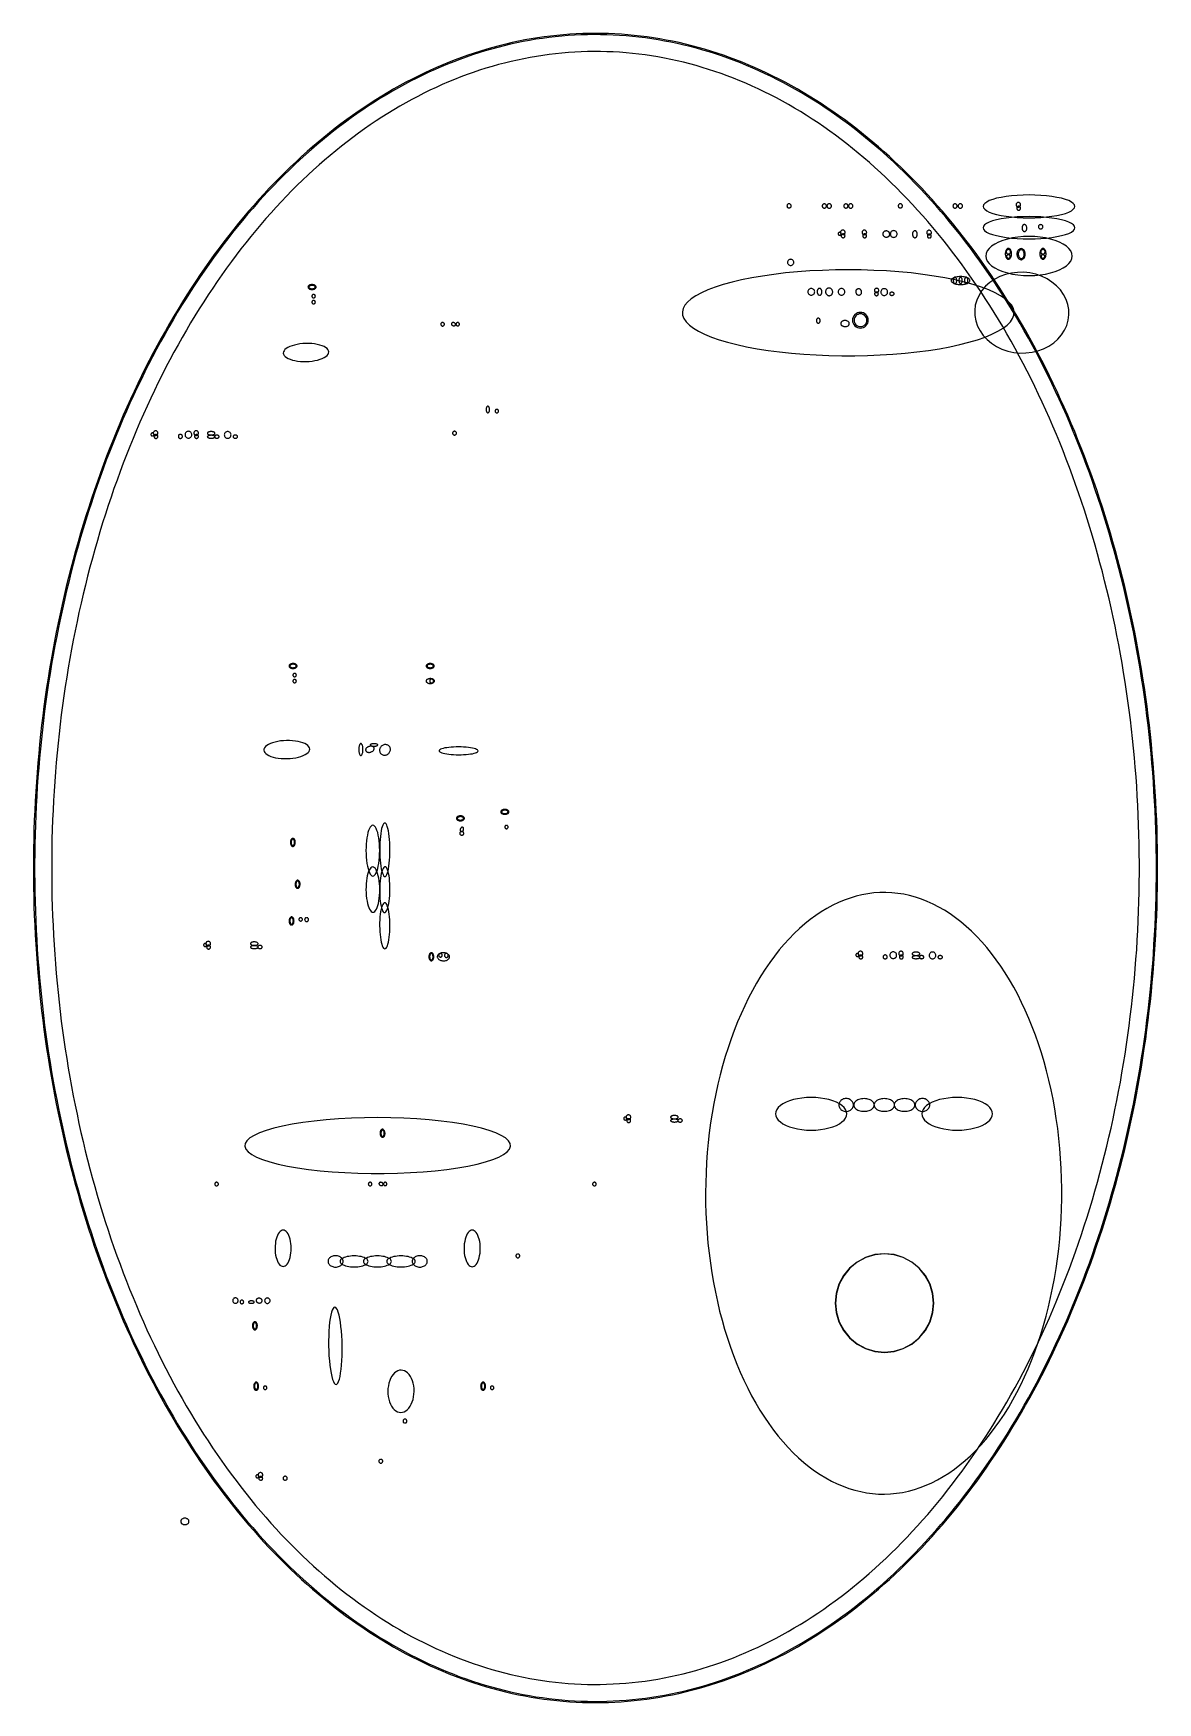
# Model space of a CAD drawing. Extents: x -4 to 217, y -26 to 302.
import ezdxf

# ---------------------------------------------------------------- set-up
doc = ezdxf.new("R2010")
doc.units = 0

msp = doc.modelspace()

# ---------------------------------------------------------------- linework, layer by layer
at = {"layer": 'CIRCLES'}
for p, q in [((188.99, 268.55), (188.93, 268.48)), ((189.06, 268.6), (188.99, 268.55)), ((189.14, 268.65), (189.06, 268.6)), ((189.23, 268.67), (189.14, 268.65)), ((189.31, 268.68), (189.23, 268.67)), ((189.4, 268.67), (189.31, 268.68)), ((189.49, 268.65), (189.4, 268.67)), ((189.57, 268.6), (189.49, 268.65)), ((189.64, 268.55), (189.57, 268.6)), ((189.7, 268.48), (189.64, 268.55)), ((143.91, 268.09), (143.9, 268.01)), ((143.9, 268.01), (143.91, 267.93)), ((143.93, 268.17), (143.91, 268.09)), ((143.91, 267.93), (143.93, 267.85)), ((143.97, 268.24), (143.93, 268.17)), ((143.93, 267.85), (143.97, 267.78)), ((144.02, 268.31), (143.97, 268.24)), ((143.97, 267.78), (144.02, 267.72)), ((144.08, 268.36), (144.02, 268.31)), ((144.02, 267.72), (144.08, 267.67)), ((144.15, 268.4), (144.08, 268.36)), ((144.08, 267.67), (144.15, 267.63)), ((144.23, 268.42), (144.15, 268.4)), ((144.15, 267.63), (144.23, 267.6)), ((144.31, 268.43), (144.23, 268.42)), ((144.23, 267.6), (144.31, 267.6)), ((144.4, 268.42), (144.31, 268.43)), ((144.31, 267.6), (144.4, 267.6)), ((144.47, 268.4), (144.4, 268.42)), ((144.4, 267.6), (144.47, 267.63)), ((144.55, 268.36), (144.47, 268.4)), ((144.47, 267.63), (144.55, 267.67)), ((144.61, 268.31), (144.55, 268.36)), ((144.55, 267.67), (144.61, 267.72)), ((144.66, 268.24), (144.61, 268.31)), ((144.61, 267.72), (144.66, 267.78)), ((144.7, 268.17), (144.66, 268.24)), ((144.66, 267.78), (144.7, 267.85)), ((144.72, 268.09), (144.7, 268.17)), ((144.7, 267.85), (144.72, 267.93)), ((144.73, 268.01), (144.72, 268.09)), ((144.72, 267.93), (144.73, 268.01)), ((150.84, 268.07), (150.83, 267.99)), ((150.83, 267.99), (150.84, 267.91)), ((150.86, 268.15), (150.84, 268.07)), ((150.84, 267.91), (150.86, 267.84)), ((150.9, 268.22), (150.86, 268.15)), ((150.86, 267.84), (150.9, 267.76)), ((150.95, 268.28), (150.9, 268.22)), ((150.9, 267.76), (150.95, 267.7)), ((151.01, 268.33), (150.95, 268.28)), ((150.95, 267.7), (151.01, 267.65)), ((151.08, 268.37), (151.01, 268.33)), ((151.01, 267.65), (151.08, 267.62)), ((151.16, 268.39), (151.08, 268.37)), ((151.08, 267.62), (151.16, 267.59)), ((151.24, 268.4), (151.16, 268.39)), ((151.16, 267.59), (151.24, 267.58)), ((151.32, 268.39), (151.24, 268.4)), ((151.24, 267.58), (151.32, 267.59)), ((151.39, 268.37), (151.32, 268.39)), ((151.32, 267.59), (151.39, 267.62)), ((151.46, 268.33), (151.39, 268.37)), ((151.39, 267.62), (151.46, 267.65)), ((151.52, 268.28), (151.46, 268.33)), ((151.46, 267.65), (151.52, 267.7)), ((151.57, 268.22), (151.52, 268.28)), ((151.52, 267.7), (151.57, 267.76)), ((151.61, 268.15), (151.57, 268.22)), ((151.57, 267.76), (151.61, 267.84)), ((151.64, 268.07), (151.61, 268.15)), ((151.61, 267.84), (151.64, 267.91)), ((151.64, 267.99), (151.64, 268.07)), ((151.64, 267.91), (151.64, 267.99)), ((151.76, 268.08), (151.75, 267.99)), ((151.75, 267.99), (151.76, 267.91)), ((151.79, 268.16), (151.76, 268.08)), ((151.76, 267.91), (151.79, 267.82)), ((151.83, 268.23), (151.79, 268.16)), ((151.79, 267.82), (151.83, 267.75)), ((151.88, 268.3), (151.83, 268.23)), ((151.83, 267.75), (151.88, 267.68)), ((151.95, 268.35), (151.88, 268.3)), ((151.88, 267.68), (151.95, 267.63)), ((152.02, 268.39), (151.95, 268.35)), ((151.95, 267.63), (152.02, 267.59)), ((152.1, 268.42), (152.02, 268.39)), ((152.02, 267.59), (152.1, 267.56)), ((152.19, 268.43), (152.1, 268.42)), ((152.1, 267.56), (152.19, 267.55)), ((152.27, 268.42), (152.19, 268.43)), ((152.19, 267.55), (152.27, 267.56)), ((152.36, 268.39), (152.27, 268.42)), ((152.27, 267.56), (152.36, 267.59)), ((152.43, 268.35), (152.36, 268.39)), ((152.36, 267.59), (152.43, 267.63)), ((152.5, 268.3), (152.43, 268.35)), ((152.43, 267.63), (152.5, 267.68)), ((152.55, 268.23), (152.5, 268.3)), ((152.5, 267.68), (152.55, 267.75)), ((152.59, 268.16), (152.55, 268.23)), ((152.55, 267.75), (152.59, 267.82)), ((152.62, 268.08), (152.59, 268.16)), ((152.59, 267.82), (152.62, 267.91)), ((152.62, 267.99), (152.62, 268.08)), ((152.62, 267.91), (152.62, 267.99)), ((155.07, 268.07), (155.06, 267.99)), ((155.06, 267.99), (155.07, 267.91)), ((155.09, 268.15), (155.07, 268.07)), ((155.07, 267.91), (155.09, 267.84)), ((155.13, 268.22), (155.09, 268.15)), ((155.09, 267.84), (155.13, 267.76)), ((155.18, 268.28), (155.13, 268.22)), ((155.13, 267.76), (155.18, 267.7)), ((155.24, 268.33), (155.18, 268.28)), ((155.18, 267.7), (155.24, 267.65)), ((155.31, 268.37), (155.24, 268.33)), ((155.24, 267.65), (155.31, 267.62)), ((155.39, 268.39), (155.31, 268.37)), ((155.31, 267.62), (155.39, 267.59)), ((155.47, 268.4), (155.39, 268.39)), ((155.39, 267.59), (155.47, 267.58)), ((155.55, 268.39), (155.47, 268.4)), ((155.47, 267.58), (155.55, 267.59)), ((155.62, 268.37), (155.55, 268.39)), ((155.55, 267.59), (155.62, 267.62)), ((155.7, 268.33), (155.62, 268.37)), ((155.62, 267.62), (155.7, 267.65)), ((155.76, 268.28), (155.7, 268.33)), ((155.7, 267.65), (155.76, 267.7)), ((155.81, 268.22), (155.76, 268.28)), ((155.76, 267.7), (155.81, 267.76)), ((155.85, 268.15), (155.81, 268.22)), ((155.81, 267.76), (155.85, 267.84)), ((155.87, 268.07), (155.85, 268.15)), ((155.85, 267.84), (155.87, 267.91)), ((155.88, 267.99), (155.87, 268.07)), ((155.87, 267.91), (155.88, 267.99)), ((156.02, 268.16), (155.99, 268.08)), ((155.99, 268.08), (155.99, 267.99)), ((155.99, 267.99), (155.99, 267.91)), ((155.99, 267.91), (156.02, 267.82)), ((156.06, 268.23), (156.02, 268.16)), ((156.02, 267.82), (156.06, 267.75)), ((156.11, 268.3), (156.06, 268.23)), ((156.06, 267.75), (156.11, 267.68)), ((156.18, 268.35), (156.11, 268.3)), ((156.11, 267.68), (156.18, 267.63)), ((156.25, 268.39), (156.18, 268.35)), ((156.18, 267.63), (156.25, 267.59)), ((156.34, 268.42), (156.25, 268.39)), ((156.25, 267.59), (156.34, 267.56)), ((156.42, 268.43), (156.34, 268.42)), ((156.34, 267.56), (156.42, 267.55)), ((156.51, 268.42), (156.42, 268.43)), ((156.42, 267.55), (156.51, 267.56)), ((156.59, 268.39), (156.51, 268.42)), ((156.51, 267.56), (156.59, 267.59)), ((156.66, 268.35), (156.59, 268.39)), ((156.59, 267.59), (156.66, 267.63)), ((156.73, 268.3), (156.66, 268.35)), ((156.66, 267.63), (156.73, 267.68)), ((156.78, 268.23), (156.73, 268.3)), ((156.73, 267.68), (156.78, 267.75)), ((156.82, 268.16), (156.78, 268.23)), ((156.78, 267.75), (156.82, 267.82)), ((156.85, 268.08), (156.82, 268.16)), ((156.82, 267.82), (156.85, 267.91)), ((156.86, 267.99), (156.85, 268.08)), ((156.85, 267.91), (156.86, 267.99)), ((165.75, 268.09), (165.74, 268.01)), ((165.74, 268.01), (165.75, 267.93)), ((165.77, 268.17), (165.75, 268.09)), ((165.75, 267.93), (165.77, 267.85)), ((165.81, 268.24), (165.77, 268.17)), ((165.77, 267.85), (165.81, 267.78)), ((165.86, 268.31), (165.81, 268.24)), ((165.81, 267.78), (165.86, 267.72)), ((165.93, 268.36), (165.86, 268.31)), ((165.86, 267.72), (165.93, 267.67)), ((166, 268.4), (165.93, 268.36)), ((165.93, 267.67), (166, 267.63)), ((166.08, 268.42), (166, 268.4)), ((166, 267.63), (166.08, 267.6)), ((166.16, 268.43), (166.08, 268.42)), ((166.08, 267.6), (166.16, 267.6)), ((166.24, 268.42), (166.16, 268.43)), ((166.16, 267.6), (166.24, 267.6)), ((166.32, 268.4), (166.24, 268.42)), ((166.24, 267.6), (166.32, 267.63)), ((166.39, 268.36), (166.32, 268.4)), ((166.32, 267.63), (166.39, 267.67)), ((166.45, 268.31), (166.39, 268.36)), ((166.39, 267.67), (166.45, 267.72)), ((166.51, 268.24), (166.45, 268.31)), ((166.45, 267.72), (166.51, 267.78)), ((166.54, 268.17), (166.51, 268.24)), ((166.51, 267.78), (166.54, 267.85)), ((166.57, 268.09), (166.54, 268.17)), ((166.54, 267.85), (166.57, 267.93)), ((166.58, 268.01), (166.57, 268.09)), ((166.57, 267.93), (166.58, 268.01)), ((176.49, 268.07), (176.48, 267.99)), ((176.48, 267.99), (176.49, 267.91)), ((176.51, 268.15), (176.49, 268.07)), ((176.49, 267.91), (176.51, 267.84)), ((176.55, 268.22), (176.51, 268.15)), ((176.51, 267.84), (176.55, 267.76)), ((176.6, 268.28), (176.55, 268.22)), ((176.55, 267.76), (176.6, 267.7)), ((176.66, 268.33), (176.6, 268.28)), ((176.6, 267.7), (176.66, 267.65)), ((176.73, 268.37), (176.66, 268.33)), ((176.66, 267.65), (176.73, 267.62)), ((176.81, 268.39), (176.73, 268.37)), ((176.73, 267.62), (176.81, 267.59)), ((176.89, 268.4), (176.81, 268.39)), ((176.81, 267.59), (176.89, 267.58)), ((176.97, 268.39), (176.89, 268.4)), ((176.89, 267.58), (176.97, 267.59)), ((177.05, 268.37), (176.97, 268.39)), ((176.97, 267.59), (177.05, 267.62)), ((177.12, 268.33), (177.05, 268.37)), ((177.05, 267.62), (177.12, 267.65)), ((177.18, 268.28), (177.12, 268.33)), ((177.12, 267.65), (177.18, 267.7)), ((177.23, 268.22), (177.18, 268.28)), ((177.18, 267.7), (177.23, 267.76)), ((177.27, 268.15), (177.23, 268.22)), ((177.23, 267.76), (177.27, 267.84)), ((177.29, 268.07), (177.27, 268.15)), ((177.27, 267.84), (177.29, 267.91)), ((177.3, 267.99), (177.29, 268.07)), ((177.29, 267.91), (177.3, 267.99)), ((177.5, 268.08), (177.49, 267.99)), ((177.49, 267.99), (177.5, 267.91)), ((177.52, 268.16), (177.5, 268.08)), ((177.5, 267.91), (177.52, 267.82)), ((177.56, 268.23), (177.52, 268.16)), ((177.52, 267.82), (177.56, 267.75)), ((177.62, 268.3), (177.56, 268.23)), ((177.56, 267.75), (177.62, 267.68)), ((177.68, 268.35), (177.62, 268.3)), ((177.62, 267.68), (177.68, 267.63)), ((177.76, 268.39), (177.68, 268.35)), ((177.68, 267.63), (177.76, 267.59)), ((177.84, 268.42), (177.76, 268.39)), ((177.76, 267.59), (177.84, 267.56)), ((177.93, 268.43), (177.84, 268.42)), ((177.84, 267.56), (177.93, 267.55)), ((178.01, 268.42), (177.93, 268.43)), ((177.93, 267.55), (178.01, 267.56)), ((178.09, 268.39), (178.01, 268.42)), ((178.01, 267.56), (178.09, 267.59)), ((178.17, 268.35), (178.09, 268.39)), ((178.09, 267.59), (178.17, 267.63)), ((178.24, 268.3), (178.17, 268.35)), ((178.17, 267.63), (178.24, 267.68)), ((178.29, 268.23), (178.24, 268.3)), ((178.24, 267.68), (178.29, 267.75)), ((178.33, 268.16), (178.29, 268.23)), ((178.29, 267.75), (178.33, 267.82)), ((178.35, 268.08), (178.33, 268.16)), ((178.33, 267.82), (178.35, 267.91)), ((178.36, 267.99), (178.35, 268.08)), ((178.35, 267.91), (178.36, 267.99)), ((188.87, 268.31), (188.86, 268.22)), ((188.86, 268.22), (188.87, 268.13)), ((188.89, 268.4), (188.87, 268.31)), ((188.87, 268.13), (188.89, 268.05)), ((188.93, 268.48), (188.89, 268.4)), ((188.89, 268.05), (188.93, 267.97)), ((188.93, 267.97), (188.99, 267.9)), ((188.99, 267.9), (189.06, 267.84)), ((189.03, 267.69), (189, 267.62)), ((189, 267.62), (189, 267.55)), ((189, 267.55), (189, 267.47)), ((189, 267.47), (189.03, 267.4)), ((189.06, 267.76), (189.03, 267.69)), ((189.03, 267.4), (189.06, 267.33)), ((189.06, 267.84), (189.14, 267.8)), ((189.11, 267.82), (189.06, 267.76)), ((189.06, 267.33), (189.11, 267.28)), ((189.17, 267.86), (189.11, 267.82)), ((189.11, 267.28), (189.17, 267.23)), ((189.14, 267.8), (189.23, 267.77)), ((189.23, 267.9), (189.17, 267.86)), ((189.17, 267.23), (189.23, 267.19)), ((189.3, 267.92), (189.23, 267.9)), ((189.23, 267.77), (189.31, 267.77)), ((189.23, 267.19), (189.3, 267.17)), ((189.38, 267.93), (189.3, 267.92)), ((189.3, 267.17), (189.38, 267.17)), ((189.31, 267.77), (189.4, 267.77)), ((189.45, 267.92), (189.38, 267.93)), ((189.38, 267.17), (189.45, 267.17)), ((189.4, 267.77), (189.49, 267.8)), ((189.52, 267.9), (189.45, 267.92)), ((189.45, 267.17), (189.52, 267.19)), ((189.49, 267.8), (189.57, 267.84)), ((189.59, 267.86), (189.52, 267.9)), ((189.52, 267.19), (189.59, 267.23)), ((189.57, 267.84), (189.64, 267.9)), ((189.65, 267.82), (189.59, 267.86)), ((189.59, 267.23), (189.65, 267.28)), ((189.64, 267.9), (189.7, 267.97)), ((189.7, 267.76), (189.65, 267.82)), ((189.65, 267.28), (189.7, 267.33)), ((189.74, 268.4), (189.7, 268.48)), ((189.7, 267.97), (189.74, 268.05)), ((189.73, 267.69), (189.7, 267.76)), ((189.7, 267.33), (189.73, 267.4)), ((189.75, 267.62), (189.73, 267.69)), ((189.73, 267.4), (189.75, 267.47)), ((189.76, 268.31), (189.74, 268.4)), ((189.74, 268.05), (189.76, 268.13)), ((189.76, 267.55), (189.75, 267.62)), ((189.75, 267.47), (189.76, 267.55)), ((189.77, 268.22), (189.76, 268.31)), ((189.76, 268.13), (189.77, 268.22)), ((153.95, 262.59), (153.94, 262.53)), ((153.94, 262.53), (153.95, 262.47)), ((153.96, 262.65), (153.95, 262.59)), ((153.95, 262.47), (153.96, 262.42)), ((153.99, 262.7), (153.96, 262.65)), ((153.96, 262.42), (153.99, 262.36)), ((154.03, 262.74), (153.99, 262.7)), ((153.99, 262.36), (154.03, 262.32)), ((154.07, 262.78), (154.03, 262.74)), ((154.03, 262.32), (154.07, 262.28)), ((154.13, 262.81), (154.07, 262.78)), ((154.07, 262.28), (154.13, 262.25)), ((154.18, 262.83), (154.13, 262.81)), ((154.13, 262.25), (154.18, 262.24)), ((154.24, 262.83), (154.18, 262.83)), ((154.18, 262.24), (154.24, 262.23)), ((154.3, 262.83), (154.24, 262.83)), ((154.24, 262.23), (154.3, 262.24)), ((154.36, 262.81), (154.3, 262.83)), ((154.3, 262.24), (154.36, 262.25)), ((154.41, 262.78), (154.36, 262.81)), ((154.36, 262.25), (154.41, 262.28)), ((154.41, 262.89), (154.4, 262.81)), ((154.4, 262.81), (154.41, 262.72)), ((154.43, 262.98), (154.41, 262.89)), ((154.45, 262.74), (154.41, 262.78)), ((154.41, 262.72), (154.43, 262.63)), ((154.41, 262.28), (154.45, 262.32)), ((154.47, 263.06), (154.43, 262.98)), ((154.43, 262.63), (154.47, 262.55)), ((154.49, 262.7), (154.45, 262.74)), ((154.45, 262.32), (154.49, 262.36)), ((154.53, 263.13), (154.47, 263.06)), ((154.47, 262.55), (154.53, 262.48)), ((154.52, 262.65), (154.49, 262.7)), ((154.49, 262.36), (154.52, 262.42)), ((154.54, 262.59), (154.52, 262.65)), ((154.52, 262.42), (154.54, 262.47)), ((154.6, 263.19), (154.53, 263.13)), ((154.53, 262.48), (154.6, 262.42)), ((154.54, 262.53), (154.54, 262.59)), ((154.54, 262.47), (154.54, 262.53)), ((154.57, 262.27), (154.54, 262.2)), ((154.54, 262.2), (154.54, 262.13)), ((154.54, 262.13), (154.54, 262.05)), ((154.54, 262.05), (154.57, 261.98)), ((154.6, 262.34), (154.57, 262.27)), ((154.57, 261.98), (154.6, 261.92)), ((154.68, 263.23), (154.6, 263.19)), ((154.6, 262.42), (154.68, 262.38)), ((154.65, 262.4), (154.6, 262.34)), ((154.71, 262.45), (154.65, 262.4)), ((154.77, 263.25), (154.68, 263.23)), ((154.68, 262.38), (154.77, 262.36)), ((154.77, 262.48), (154.71, 262.45)), ((154.86, 263.26), (154.77, 263.25)), ((154.84, 262.5), (154.77, 262.48)), ((154.77, 262.36), (154.86, 262.35)), ((154.92, 262.51), (154.84, 262.5)), ((154.94, 263.25), (154.86, 263.26)), ((154.86, 262.35), (154.94, 262.36)), ((154.99, 262.5), (154.92, 262.51)), ((155.03, 263.23), (154.94, 263.25)), ((154.94, 262.36), (155.03, 262.38)), ((155.06, 262.48), (154.99, 262.5)), ((155.11, 263.19), (155.03, 263.23)), ((155.03, 262.38), (155.11, 262.42)), ((155.13, 262.45), (155.06, 262.48)), ((155.18, 263.13), (155.11, 263.19)), ((155.11, 262.42), (155.18, 262.48)), ((155.19, 262.4), (155.13, 262.45)), ((155.24, 263.06), (155.18, 263.13)), ((155.18, 262.48), (155.24, 262.55)), ((155.24, 262.34), (155.19, 262.4)), ((155.28, 262.98), (155.24, 263.06)), ((155.24, 262.55), (155.28, 262.63)), ((155.27, 262.27), (155.24, 262.34)), ((155.24, 261.92), (155.27, 261.98)), ((155.29, 262.2), (155.27, 262.27)), ((155.27, 261.98), (155.29, 262.05)), ((155.3, 262.89), (155.28, 262.98)), ((155.28, 262.63), (155.3, 262.72)), ((155.3, 262.13), (155.29, 262.2)), ((155.29, 262.05), (155.3, 262.13)), ((155.31, 262.81), (155.3, 262.89)), ((155.3, 262.72), (155.31, 262.81)), ((158.64, 262.89), (158.63, 262.81)), ((158.63, 262.81), (158.64, 262.72)), ((158.67, 262.98), (158.64, 262.89)), ((158.64, 262.72), (158.67, 262.63)), ((158.71, 263.06), (158.67, 262.98)), ((158.67, 262.63), (158.71, 262.55)), ((158.76, 263.13), (158.71, 263.06)), ((158.71, 262.55), (158.76, 262.48)), ((158.83, 263.19), (158.76, 263.13)), ((158.76, 262.48), (158.83, 262.42)), ((158.78, 262.2), (158.77, 262.13)), ((158.77, 262.13), (158.78, 262.05)), ((158.8, 262.27), (158.78, 262.2)), ((158.78, 262.05), (158.8, 261.98)), ((158.83, 262.34), (158.8, 262.27)), ((158.8, 261.98), (158.83, 261.92)), ((158.91, 263.23), (158.83, 263.19)), ((158.83, 262.42), (158.91, 262.38)), ((158.88, 262.4), (158.83, 262.34)), ((158.94, 262.45), (158.88, 262.4)), ((159, 263.25), (158.91, 263.23)), ((158.91, 262.38), (159, 262.36)), ((159.01, 262.48), (158.94, 262.45)), ((159.09, 263.26), (159, 263.25)), ((159, 262.36), (159.09, 262.35)), ((159.08, 262.5), (159.01, 262.48)), ((159.15, 262.51), (159.08, 262.5)), ((159.18, 263.25), (159.09, 263.26)), ((159.09, 262.35), (159.18, 262.36)), ((159.23, 262.5), (159.15, 262.51)), ((159.26, 263.23), (159.18, 263.25)), ((159.18, 262.36), (159.26, 262.38)), ((159.3, 262.48), (159.23, 262.5)), ((159.34, 263.19), (159.26, 263.23)), ((159.26, 262.38), (159.34, 262.42)), ((159.36, 262.45), (159.3, 262.48)), ((159.41, 263.13), (159.34, 263.19)), ((159.34, 262.42), (159.41, 262.48)), ((159.42, 262.4), (159.36, 262.45)), ((159.47, 263.06), (159.41, 263.13)), ((159.41, 262.48), (159.47, 262.55)), ((159.47, 262.34), (159.42, 262.4)), ((159.51, 262.98), (159.47, 263.06)), ((159.47, 262.55), (159.51, 262.63)), ((159.5, 262.27), (159.47, 262.34)), ((159.47, 261.92), (159.5, 261.98)), ((159.53, 262.2), (159.5, 262.27)), ((159.5, 261.98), (159.53, 262.05)), ((159.54, 262.89), (159.51, 262.98)), ((159.51, 262.63), (159.54, 262.72)), ((159.53, 262.13), (159.53, 262.2)), ((159.53, 262.05), (159.53, 262.13)), ((159.55, 262.81), (159.54, 262.89)), ((159.54, 262.72), (159.55, 262.81)), ((164.19, 262.62), (164.18, 262.49)), ((164.18, 262.49), (164.19, 262.36)), ((164.23, 262.74), (164.19, 262.62)), ((164.19, 262.36), (164.23, 262.23)), ((164.29, 262.86), (164.23, 262.74)), ((164.23, 262.23), (164.29, 262.12)), ((164.38, 262.96), (164.29, 262.86)), ((164.29, 262.12), (164.38, 262.02)), ((164.48, 263.04), (164.38, 262.96)), ((164.38, 262.02), (164.48, 261.94)), ((164.59, 263.1), (164.48, 263.04)), ((164.72, 263.14), (164.59, 263.1)), ((164.85, 263.15), (164.72, 263.14)), ((164.98, 263.14), (164.85, 263.15)), ((165.1, 263.1), (164.98, 263.14)), ((165.22, 263.04), (165.1, 263.1)), ((165.32, 262.96), (165.22, 263.04)), ((165.22, 261.94), (165.32, 262.02)), ((165.4, 262.86), (165.32, 262.96)), ((165.32, 262.02), (165.4, 262.12)), ((165.46, 262.74), (165.4, 262.86)), ((165.4, 262.12), (165.46, 262.23)), ((165.5, 262.62), (165.46, 262.74)), ((165.46, 262.23), (165.5, 262.36)), ((165.51, 262.49), (165.5, 262.62)), ((165.5, 262.36), (165.51, 262.49)), ((171.34, 262.85), (171.33, 262.76)), ((171.33, 262.76), (171.34, 262.67)), ((171.37, 262.94), (171.34, 262.85)), ((171.34, 262.67), (171.37, 262.59)), ((171.41, 263.02), (171.37, 262.94)), ((171.37, 262.59), (171.41, 262.51)), ((171.46, 263.09), (171.41, 263.02)), ((171.41, 262.51), (171.46, 262.44)), ((171.53, 263.14), (171.46, 263.09)), ((171.46, 262.44), (171.53, 262.38)), ((171.48, 262.16), (171.47, 262.09)), ((171.47, 262.09), (171.48, 262.01)), ((171.5, 262.23), (171.48, 262.16)), ((171.48, 262.01), (171.5, 261.94)), ((171.53, 262.3), (171.5, 262.23)), ((171.61, 263.19), (171.53, 263.14)), ((171.53, 262.38), (171.61, 262.34)), ((171.58, 262.36), (171.53, 262.3)), ((171.64, 262.4), (171.58, 262.36)), ((171.7, 263.21), (171.61, 263.19)), ((171.61, 262.34), (171.7, 262.31)), ((171.71, 262.44), (171.64, 262.4)), ((171.79, 263.22), (171.7, 263.21)), ((171.7, 262.31), (171.79, 262.31)), ((171.78, 262.46), (171.71, 262.44)), ((171.85, 262.47), (171.78, 262.46)), ((171.88, 263.21), (171.79, 263.22)), ((171.79, 262.31), (171.88, 262.31)), ((171.93, 262.46), (171.85, 262.47)), ((171.96, 263.19), (171.88, 263.21)), ((171.88, 262.31), (171.96, 262.34)), ((172, 262.44), (171.93, 262.46)), ((172.04, 263.14), (171.96, 263.19)), ((171.96, 262.34), (172.04, 262.38)), ((172.06, 262.4), (172, 262.44)), ((172.11, 263.09), (172.04, 263.14)), ((172.04, 262.38), (172.11, 262.44)), ((172.12, 262.36), (172.06, 262.4)), ((172.17, 263.02), (172.11, 263.09)), ((172.11, 262.44), (172.17, 262.51)), ((172.17, 262.3), (172.12, 262.36)), ((172.21, 262.94), (172.17, 263.02)), ((172.17, 262.51), (172.21, 262.59)), ((172.2, 262.23), (172.17, 262.3)), ((172.23, 262.16), (172.2, 262.23)), ((172.2, 261.94), (172.23, 262.01)), ((172.24, 262.85), (172.21, 262.94)), ((172.21, 262.59), (172.24, 262.67)), ((172.23, 262.09), (172.23, 262.16)), ((172.23, 262.01), (172.23, 262.09)), ((172.25, 262.76), (172.24, 262.85)), ((172.24, 262.67), (172.25, 262.76)), ((193.28, 263.99), (193.27, 263.91)), ((193.27, 263.91), (193.28, 263.82)), ((193.3, 264.07), (193.28, 263.99)), ((193.28, 263.82), (193.3, 263.74)), ((193.34, 264.14), (193.3, 264.07)), ((193.3, 263.74), (193.34, 263.67)), ((193.39, 264.21), (193.34, 264.14)), ((193.34, 263.67), (193.39, 263.6)), ((193.46, 264.26), (193.39, 264.21)), ((193.39, 263.6), (193.46, 263.55)), ((193.53, 264.3), (193.46, 264.26)), ((193.46, 263.55), (193.53, 263.51)), ((193.61, 264.32), (193.53, 264.3)), ((193.53, 263.51), (193.61, 263.49)), ((193.7, 264.33), (193.61, 264.32)), ((193.61, 263.49), (193.7, 263.48)), ((193.78, 264.32), (193.7, 264.33)), ((193.7, 263.48), (193.78, 263.49)), ((193.86, 264.3), (193.78, 264.32)), ((193.78, 263.49), (193.86, 263.51)), ((193.93, 264.26), (193.86, 264.3)), ((193.86, 263.51), (193.93, 263.55)), ((194, 264.21), (193.93, 264.26)), ((193.93, 263.55), (194, 263.6)), ((194.05, 264.14), (194, 264.21)), ((194, 263.6), (194.05, 263.67)), ((194.09, 264.07), (194.05, 264.14)), ((194.05, 263.67), (194.09, 263.74)), ((194.11, 263.99), (194.09, 264.07)), ((194.09, 263.74), (194.11, 263.82)), ((194.12, 263.91), (194.11, 263.99)), ((194.11, 263.82), (194.12, 263.91)), ((154.6, 261.92), (154.65, 261.86)), ((154.65, 261.86), (154.71, 261.81)), ((154.71, 261.81), (154.77, 261.78)), ((154.77, 261.78), (154.84, 261.75)), ((154.84, 261.75), (154.92, 261.75)), ((154.92, 261.75), (154.99, 261.75)), ((154.99, 261.75), (155.06, 261.78)), ((155.06, 261.78), (155.13, 261.81)), ((155.13, 261.81), (155.19, 261.86)), ((155.19, 261.86), (155.24, 261.92)), ((158.83, 261.92), (158.88, 261.86)), ((158.88, 261.86), (158.94, 261.81)), ((158.94, 261.81), (159.01, 261.78)), ((159.01, 261.78), (159.08, 261.75)), ((159.08, 261.75), (159.15, 261.75)), ((159.15, 261.75), (159.23, 261.75)), ((159.23, 261.75), (159.3, 261.78)), ((159.3, 261.78), (159.36, 261.81)), ((159.36, 261.81), (159.42, 261.86)), ((159.42, 261.86), (159.47, 261.92)), ((164.48, 261.94), (164.59, 261.87)), ((164.59, 261.87), (164.72, 261.84)), ((164.72, 261.84), (164.85, 261.82)), ((164.85, 261.82), (164.98, 261.84)), ((164.98, 261.84), (165.1, 261.87)), ((165.1, 261.87), (165.22, 261.94)), ((171.5, 261.94), (171.53, 261.87)), ((171.53, 261.87), (171.58, 261.82)), ((171.58, 261.82), (171.64, 261.77)), ((171.64, 261.77), (171.71, 261.73)), ((171.71, 261.73), (171.78, 261.71)), ((171.78, 261.71), (171.85, 261.7)), ((171.85, 261.7), (171.93, 261.71)), ((171.93, 261.71), (172, 261.73)), ((172, 261.73), (172.06, 261.77)), ((172.06, 261.77), (172.12, 261.82)), ((172.12, 261.82), (172.17, 261.87)), ((172.17, 261.87), (172.2, 261.94)), ((186.94, 259.08), (186.93, 259)), ((186.93, 259), (186.94, 258.91)), ((186.96, 259.16), (186.94, 259.08)), ((186.94, 258.91), (186.96, 258.83)), ((187, 259.24), (186.96, 259.16)), ((186.96, 258.83), (187, 258.75)), ((187.06, 259.3), (187, 259.24)), ((187, 258.75), (187.06, 258.69)), ((187.13, 259.36), (187.06, 259.3)), ((187.2, 259.4), (187.13, 259.36)), ((187.28, 259.42), (187.2, 259.4)), ((187.37, 259.43), (187.28, 259.42)), ((187.45, 259.42), (187.37, 259.43)), ((187.53, 259.4), (187.45, 259.42)), ((187.61, 259.36), (187.53, 259.4)), ((187.68, 259.3), (187.61, 259.36)), ((187.73, 259.24), (187.68, 259.3)), ((187.68, 258.69), (187.73, 258.75)), ((187.77, 259.16), (187.73, 259.24)), ((187.73, 258.75), (187.77, 258.83)), ((187.79, 259.08), (187.77, 259.16)), ((187.77, 258.83), (187.79, 258.91)), ((187.8, 259), (187.79, 259.08)), ((187.79, 258.91), (187.8, 259)), ((193.71, 259.08), (193.7, 259)), ((193.7, 259), (193.71, 258.91)), ((193.74, 259.16), (193.71, 259.08)), ((193.71, 258.91), (193.74, 258.83)), ((193.78, 259.24), (193.74, 259.16)), ((193.74, 258.83), (193.78, 258.75)), ((193.83, 259.3), (193.78, 259.24)), ((193.78, 258.75), (193.83, 258.69)), ((193.9, 259.36), (193.83, 259.3)), ((193.97, 259.4), (193.9, 259.36)), ((194.06, 259.42), (193.97, 259.4)), ((194.14, 259.43), (194.06, 259.42)), ((194.23, 259.42), (194.14, 259.43)), ((194.31, 259.4), (194.23, 259.42)), ((194.38, 259.36), (194.31, 259.4)), ((194.45, 259.3), (194.38, 259.36)), ((194.5, 259.24), (194.45, 259.3)), ((194.45, 258.69), (194.5, 258.75)), ((194.54, 259.16), (194.5, 259.24)), ((194.5, 258.75), (194.54, 258.83)), ((194.57, 259.08), (194.54, 259.16)), ((194.54, 258.83), (194.57, 258.91)), ((194.58, 259), (194.57, 259.08)), ((194.57, 258.91), (194.58, 259)), ((144.02, 257.04), (144.01, 256.92)), ((144.01, 256.92), (144.02, 256.8)), ((144.06, 257.15), (144.02, 257.04)), ((144.02, 256.8), (144.06, 256.69)), ((144.11, 257.26), (144.06, 257.15)), ((144.06, 256.69), (144.11, 256.58)), ((144.19, 257.35), (144.11, 257.26)), ((144.11, 256.58), (144.19, 256.49)), ((144.28, 257.43), (144.19, 257.35)), ((144.19, 256.49), (144.28, 256.42)), ((144.39, 257.48), (144.28, 257.43)), ((144.28, 256.42), (144.39, 256.36)), ((144.5, 257.52), (144.39, 257.48)), ((144.39, 256.36), (144.5, 256.32)), ((144.62, 257.53), (144.5, 257.52)), ((144.5, 256.32), (144.62, 256.31)), ((144.74, 257.52), (144.62, 257.53)), ((144.62, 256.31), (144.74, 256.32)), ((144.85, 257.48), (144.74, 257.52)), ((144.74, 256.32), (144.85, 256.36)), ((144.96, 257.43), (144.85, 257.48)), ((144.85, 256.36), (144.96, 256.42)), ((145.05, 257.35), (144.96, 257.43)), ((144.96, 256.42), (145.05, 256.49)), ((145.12, 257.26), (145.05, 257.35)), ((145.05, 256.49), (145.12, 256.58)), ((145.18, 257.15), (145.12, 257.26)), ((145.12, 256.58), (145.18, 256.69)), ((145.22, 257.04), (145.18, 257.15)), ((145.18, 256.69), (145.22, 256.8)), ((145.23, 256.92), (145.22, 257.04)), ((145.22, 256.8), (145.23, 256.92)), ((187.04, 258.22), (187.02, 258.15)), ((187.02, 258.15), (187.02, 258.09)), ((187.02, 258.09), (187.02, 258.02)), ((187.02, 258.02), (187.04, 257.95)), ((187.07, 258.28), (187.04, 258.22)), ((187.04, 257.95), (187.07, 257.89)), ((187.06, 258.69), (187.13, 258.63)), ((187.12, 258.33), (187.07, 258.28)), ((187.07, 257.89), (187.12, 257.84)), ((187.17, 258.38), (187.12, 258.33)), ((187.12, 257.84), (187.17, 257.79)), ((187.13, 258.63), (187.2, 258.59)), ((187.23, 258.41), (187.17, 258.38)), ((187.17, 257.79), (187.23, 257.76)), ((187.2, 258.59), (187.28, 258.57)), ((187.3, 258.43), (187.23, 258.41)), ((187.23, 257.76), (187.3, 257.74)), ((187.28, 258.57), (187.37, 258.56)), ((187.37, 258.44), (187.3, 258.43)), ((187.3, 257.74), (187.37, 257.73)), ((187.37, 258.56), (187.45, 258.57)), ((187.44, 258.43), (187.37, 258.44)), ((187.37, 257.73), (187.44, 257.74)), ((187.5, 258.41), (187.44, 258.43)), ((187.44, 257.74), (187.5, 257.76)), ((187.45, 258.57), (187.53, 258.59)), ((187.56, 258.38), (187.5, 258.41)), ((187.5, 257.76), (187.56, 257.79)), ((187.53, 258.59), (187.61, 258.63)), ((187.62, 258.33), (187.56, 258.38)), ((187.56, 257.79), (187.62, 257.84)), ((187.61, 258.63), (187.68, 258.69)), ((187.66, 258.28), (187.62, 258.33)), ((187.62, 257.84), (187.66, 257.89)), ((187.69, 258.22), (187.66, 258.28)), ((187.66, 257.89), (187.69, 257.95)), ((187.71, 258.15), (187.69, 258.22)), ((187.69, 257.95), (187.71, 258.02)), ((187.72, 258.09), (187.71, 258.15)), ((187.71, 258.02), (187.72, 258.09)), ((193.8, 258.15), (193.79, 258.09)), ((193.79, 258.09), (193.8, 258.02)), ((193.82, 258.22), (193.8, 258.15)), ((193.8, 258.02), (193.82, 257.95)), ((193.85, 258.28), (193.82, 258.22)), ((193.82, 257.95), (193.85, 257.89)), ((193.83, 258.69), (193.9, 258.63)), ((193.89, 258.33), (193.85, 258.28)), ((193.85, 257.89), (193.89, 257.84)), ((193.94, 258.38), (193.89, 258.33)), ((193.89, 257.84), (193.94, 257.79)), ((193.9, 258.63), (193.97, 258.59)), ((194.01, 258.41), (193.94, 258.38)), ((193.94, 257.79), (194.01, 257.76)), ((193.97, 258.59), (194.06, 258.57)), ((194.07, 258.43), (194.01, 258.41)), ((194.01, 257.76), (194.07, 257.74)), ((194.06, 258.57), (194.14, 258.56)), ((194.14, 258.44), (194.07, 258.43)), ((194.07, 257.74), (194.14, 257.73)), ((194.14, 258.56), (194.23, 258.57)), ((194.21, 258.43), (194.14, 258.44)), ((194.14, 257.73), (194.21, 257.74)), ((194.28, 258.41), (194.21, 258.43)), ((194.21, 257.74), (194.28, 257.76)), ((194.23, 258.57), (194.31, 258.59)), ((194.34, 258.38), (194.28, 258.41)), ((194.28, 257.76), (194.34, 257.79)), ((194.31, 258.59), (194.38, 258.63)), ((194.39, 258.33), (194.34, 258.38)), ((194.34, 257.79), (194.39, 257.84)), ((194.38, 258.63), (194.45, 258.69)), ((194.43, 258.28), (194.39, 258.33)), ((194.39, 257.84), (194.43, 257.89)), ((194.47, 258.22), (194.43, 258.28)), ((194.43, 257.89), (194.47, 257.95)), ((194.49, 258.15), (194.47, 258.22)), ((194.47, 257.95), (194.49, 258.02)), ((194.49, 258.09), (194.49, 258.15)), ((194.49, 258.02), (194.49, 258.09)), ((50.68, 250.42), (50.66, 250.36)), ((50.66, 250.36), (50.66, 250.3)), ((50.66, 250.3), (50.66, 250.23)), ((50.66, 250.23), (50.68, 250.17)), ((50.68, 249.24), (50.66, 249.18)), ((50.66, 249.18), (50.66, 249.11)), ((50.66, 249.11), (50.66, 249.05)), ((50.66, 249.05), (50.68, 248.98)), ((50.71, 250.48), (50.68, 250.42)), ((50.68, 250.17), (50.71, 250.11)), ((50.71, 249.3), (50.68, 249.24)), ((50.68, 248.98), (50.71, 248.92)), ((50.75, 250.53), (50.71, 250.48)), ((50.71, 250.11), (50.75, 250.06)), ((50.75, 249.35), (50.71, 249.3)), ((50.71, 248.92), (50.75, 248.87)), ((50.8, 250.57), (50.75, 250.53)), ((50.75, 250.06), (50.8, 250.02)), ((50.8, 249.39), (50.75, 249.35)), ((50.75, 248.87), (50.8, 248.83)), ((50.86, 250.61), (50.8, 250.57)), ((50.8, 250.02), (50.86, 249.99)), ((50.86, 249.42), (50.8, 249.39)), ((50.93, 250.62), (50.86, 250.61)), ((50.86, 249.99), (50.93, 249.97)), ((50.93, 249.44), (50.86, 249.42)), ((50.99, 250.63), (50.93, 250.62)), ((50.93, 249.97), (50.99, 249.96)), ((50.99, 249.45), (50.93, 249.44)), ((51.06, 250.62), (50.99, 250.63)), ((50.99, 249.96), (51.06, 249.97)), ((51.06, 249.44), (50.99, 249.45)), ((51.12, 250.61), (51.06, 250.62)), ((51.06, 249.97), (51.12, 249.99)), ((51.12, 249.42), (51.06, 249.44)), ((51.18, 250.57), (51.12, 250.61)), ((51.12, 249.99), (51.18, 250.02)), ((51.18, 249.39), (51.12, 249.42)), ((51.23, 250.53), (51.18, 250.57)), ((51.18, 250.02), (51.23, 250.06)), ((51.23, 249.35), (51.18, 249.39)), ((51.18, 248.83), (51.23, 248.87)), ((51.27, 250.48), (51.23, 250.53)), ((51.23, 250.06), (51.27, 250.11)), ((51.27, 249.3), (51.23, 249.35)), ((51.23, 248.87), (51.27, 248.92)), ((51.3, 250.42), (51.27, 250.48)), ((51.27, 250.11), (51.3, 250.17)), ((51.3, 249.24), (51.27, 249.3)), ((51.27, 248.92), (51.3, 248.98)), ((51.32, 250.36), (51.3, 250.42)), ((51.3, 250.17), (51.32, 250.23)), ((51.32, 249.18), (51.3, 249.24)), ((51.3, 248.98), (51.32, 249.05)), ((51.33, 250.3), (51.32, 250.36)), ((51.32, 250.23), (51.33, 250.3)), ((51.33, 249.11), (51.32, 249.18)), ((51.32, 249.05), (51.33, 249.11)), ((148.02, 251.27), (148.01, 251.14)), ((148.01, 251.14), (148.02, 251.01)), ((148.06, 251.4), (148.02, 251.27)), ((148.02, 251.01), (148.06, 250.89)), ((148.12, 251.51), (148.06, 251.4)), ((148.06, 250.89), (148.12, 250.77)), ((148.2, 251.61), (148.12, 251.51)), ((148.12, 250.77), (148.2, 250.67)), ((148.31, 251.69), (148.2, 251.61)), ((148.2, 250.67), (148.31, 250.59)), ((148.42, 251.76), (148.31, 251.69)), ((148.31, 250.59), (148.42, 250.53)), ((148.55, 251.79), (148.42, 251.76)), ((148.42, 250.53), (148.55, 250.49)), ((148.67, 251.81), (148.55, 251.79)), ((148.55, 250.49), (148.67, 250.48)), ((148.8, 251.79), (148.67, 251.81)), ((148.67, 250.48), (148.8, 250.49)), ((148.93, 251.76), (148.8, 251.79)), ((148.8, 250.49), (148.93, 250.53)), ((149.04, 251.69), (148.93, 251.76)), ((148.93, 250.53), (149.04, 250.59)), ((149.14, 251.61), (149.04, 251.69)), ((149.04, 250.59), (149.14, 250.67)), ((149.23, 251.51), (149.14, 251.61)), ((149.14, 250.67), (149.23, 250.77)), ((149.29, 251.4), (149.23, 251.51)), ((149.23, 250.77), (149.29, 250.89)), ((149.33, 251.27), (149.29, 251.4)), ((149.29, 250.89), (149.33, 251.01)), ((149.34, 251.14), (149.33, 251.27)), ((149.33, 251.01), (149.34, 251.14)), ((153.95, 251.27), (153.94, 251.14)), ((153.94, 251.14), (153.95, 251.01)), ((153.99, 251.4), (153.95, 251.27)), ((153.95, 251.01), (153.99, 250.89)), ((154.05, 251.51), (153.99, 251.4)), ((153.99, 250.89), (154.05, 250.77)), ((154.13, 251.61), (154.05, 251.51)), ((154.05, 250.77), (154.13, 250.67)), ((154.23, 251.69), (154.13, 251.61)), ((154.13, 250.67), (154.23, 250.59)), ((154.35, 251.76), (154.23, 251.69)), ((154.23, 250.59), (154.35, 250.53)), ((154.47, 251.79), (154.35, 251.76)), ((154.35, 250.53), (154.47, 250.49)), ((154.6, 251.81), (154.47, 251.79)), ((154.47, 250.49), (154.6, 250.48)), ((154.73, 251.79), (154.6, 251.81)), ((154.6, 250.48), (154.73, 250.49)), ((154.86, 251.76), (154.73, 251.79)), ((154.73, 250.49), (154.86, 250.53)), ((154.97, 251.69), (154.86, 251.76)), ((154.86, 250.53), (154.97, 250.59)), ((155.07, 251.61), (154.97, 251.69)), ((154.97, 250.59), (155.07, 250.67)), ((155.15, 251.51), (155.07, 251.61)), ((155.07, 250.67), (155.15, 250.77)), ((155.22, 251.4), (155.15, 251.51)), ((155.15, 250.77), (155.22, 250.89)), ((155.25, 251.27), (155.22, 251.4)), ((155.22, 250.89), (155.25, 251.01)), ((155.27, 251.14), (155.25, 251.27)), ((155.25, 251.01), (155.27, 251.14)), ((161.09, 251.5), (161.08, 251.42)), ((161.08, 251.42), (161.09, 251.34)), ((161.11, 251.58), (161.09, 251.5)), ((161.09, 251.34), (161.11, 251.26)), ((161.12, 250.88), (161.1, 250.81)), ((161.1, 250.81), (161.1, 250.74)), ((161.1, 250.74), (161.1, 250.67)), ((161.1, 250.67), (161.12, 250.6)), ((161.15, 251.65), (161.11, 251.58)), ((161.11, 251.26), (161.15, 251.18)), ((161.16, 250.95), (161.12, 250.88)), ((161.12, 250.6), (161.16, 250.53)), ((161.2, 251.71), (161.15, 251.65)), ((161.15, 251.18), (161.2, 251.12)), ((161.21, 251), (161.16, 250.95)), ((161.16, 250.53), (161.21, 250.48)), ((161.26, 251.77), (161.2, 251.71)), ((161.2, 251.12), (161.26, 251.07)), ((161.26, 251.05), (161.21, 251)), ((161.21, 250.48), (161.26, 250.43)), ((161.34, 251.81), (161.26, 251.77)), ((161.33, 251.08), (161.26, 251.05)), ((161.26, 251.07), (161.34, 251.03)), ((161.26, 250.43), (161.33, 250.4)), ((161.4, 251.1), (161.33, 251.08)), ((161.33, 250.4), (161.4, 250.38)), ((161.42, 251.83), (161.34, 251.81)), ((161.34, 251.03), (161.42, 251.01)), ((161.47, 251.11), (161.4, 251.1)), ((161.4, 250.38), (161.47, 250.37)), ((161.5, 251.84), (161.42, 251.83)), ((161.42, 251.01), (161.5, 251)), ((161.54, 251.1), (161.47, 251.11)), ((161.47, 250.37), (161.54, 250.38)), ((161.58, 251.83), (161.5, 251.84)), ((161.5, 251), (161.58, 251.01)), ((161.61, 251.08), (161.54, 251.1)), ((161.54, 250.38), (161.61, 250.4)), ((161.66, 251.81), (161.58, 251.83)), ((161.58, 251.01), (161.66, 251.03)), ((161.67, 251.05), (161.61, 251.08)), ((161.61, 250.4), (161.67, 250.43)), ((161.73, 251.77), (161.66, 251.81)), ((161.66, 251.03), (161.73, 251.07)), ((161.73, 251), (161.67, 251.05)), ((161.67, 250.43), (161.73, 250.48)), ((161.8, 251.71), (161.73, 251.77)), ((161.73, 251.07), (161.8, 251.12)), ((161.78, 250.95), (161.73, 251)), ((161.73, 250.48), (161.78, 250.53)), ((161.81, 250.88), (161.78, 250.95)), ((161.78, 250.53), (161.81, 250.6)), ((161.85, 251.65), (161.8, 251.71)), ((161.8, 251.12), (161.85, 251.18)), ((161.83, 250.81), (161.81, 250.88)), ((161.81, 250.6), (161.83, 250.67)), ((161.84, 250.74), (161.83, 250.81)), ((161.83, 250.67), (161.84, 250.74)), ((161.89, 251.58), (161.85, 251.65)), ((161.85, 251.18), (161.89, 251.26)), ((161.91, 251.5), (161.89, 251.58)), ((161.89, 251.26), (161.91, 251.34)), ((161.92, 251.42), (161.91, 251.5)), ((161.91, 251.34), (161.92, 251.42)), ((162.33, 251.23), (162.32, 251.1)), ((162.32, 251.1), (162.33, 250.97)), ((162.37, 251.35), (162.33, 251.23)), ((162.33, 250.97), (162.37, 250.85)), ((162.43, 251.47), (162.37, 251.35)), ((162.37, 250.85), (162.43, 250.73)), ((162.51, 251.57), (162.43, 251.47)), ((162.43, 250.73), (162.51, 250.63)), ((162.61, 251.65), (162.51, 251.57)), ((162.51, 250.63), (162.61, 250.55)), ((162.73, 251.71), (162.61, 251.65)), ((162.61, 250.55), (162.73, 250.49)), ((162.85, 251.75), (162.73, 251.71)), ((162.73, 250.49), (162.85, 250.45)), ((162.98, 251.76), (162.85, 251.75)), ((162.85, 250.45), (162.98, 250.44)), ((163.11, 251.75), (162.98, 251.76)), ((162.98, 250.44), (163.11, 250.45)), ((163.24, 251.71), (163.11, 251.75)), ((163.11, 250.45), (163.24, 250.49)), ((163.35, 251.65), (163.24, 251.71)), ((163.24, 250.49), (163.35, 250.55)), ((163.45, 251.57), (163.35, 251.65)), ((163.35, 250.55), (163.45, 250.63)), ((163.54, 251.47), (163.45, 251.57)), ((163.45, 250.63), (163.54, 250.73)), ((163.6, 251.35), (163.54, 251.47)), ((163.54, 250.73), (163.6, 250.85)), ((163.63, 251.23), (163.6, 251.35)), ((163.6, 250.85), (163.63, 250.97)), ((163.65, 251.1), (163.63, 251.23)), ((163.63, 250.97), (163.65, 251.1)), ((50.8, 248.83), (50.86, 248.8)), ((50.86, 248.8), (50.93, 248.78)), ((50.93, 248.78), (50.99, 248.78)), ((50.99, 248.78), (51.06, 248.78)), ((51.06, 248.78), (51.12, 248.8)), ((51.12, 248.8), (51.18, 248.83)), ((156.79, 245.87), (156.76, 245.57)), ((156.88, 246.17), (156.79, 245.87)), ((157.02, 246.43), (156.88, 246.17)), ((157.21, 246.67), (157.02, 246.43)), ((157.1, 245.82), (157.07, 245.58)), ((157.17, 246.06), (157.1, 245.82)), ((157.28, 246.27), (157.17, 246.06)), ((157.45, 246.86), (157.21, 246.67)), ((157.44, 246.46), (157.28, 246.27)), ((157.63, 246.62), (157.44, 246.46)), ((157.72, 247.01), (157.45, 246.86)), ((157.85, 246.73), (157.63, 246.62)), ((158.01, 247.09), (157.72, 247.01)), ((158.08, 246.81), (157.85, 246.73)), ((158.31, 247.12), (158.01, 247.09)), ((158.33, 246.83), (158.08, 246.81)), ((158.61, 247.09), (158.31, 247.12)), ((158.57, 246.81), (158.33, 246.83)), ((158.81, 246.73), (158.57, 246.81)), ((158.9, 247.01), (158.61, 247.09)), ((159.02, 246.62), (158.81, 246.73)), ((159.17, 246.86), (158.9, 247.01)), ((159.21, 246.46), (159.02, 246.62)), ((159.41, 246.67), (159.17, 246.86)), ((159.37, 246.27), (159.21, 246.46)), ((159.48, 246.06), (159.37, 246.27)), ((159.6, 246.43), (159.41, 246.67)), ((159.56, 245.82), (159.48, 246.06)), ((159.58, 245.58), (159.56, 245.82)), ((159.74, 246.17), (159.6, 246.43)), ((159.83, 245.87), (159.74, 246.17)), ((159.86, 245.57), (159.83, 245.87)), ((75.96, 244.84), (75.95, 244.77)), ((75.95, 244.77), (75.96, 244.7)), ((75.98, 244.91), (75.96, 244.84)), ((75.96, 244.7), (75.98, 244.64)), ((76.01, 244.97), (75.98, 244.91)), ((75.98, 244.64), (76.01, 244.58)), ((76.06, 245.02), (76.01, 244.97)), ((76.01, 244.58), (76.06, 244.52)), ((76.11, 245.06), (76.06, 245.02)), ((76.06, 244.52), (76.11, 244.48)), ((76.17, 245.1), (76.11, 245.06)), ((76.11, 244.48), (76.17, 244.45)), ((76.24, 245.12), (76.17, 245.1)), ((76.17, 244.45), (76.24, 244.43)), ((76.31, 245.12), (76.24, 245.12)), ((76.24, 244.43), (76.31, 244.42)), ((76.37, 245.12), (76.31, 245.12)), ((76.31, 244.42), (76.37, 244.43)), ((76.44, 245.1), (76.37, 245.12)), ((76.37, 244.43), (76.44, 244.45)), ((76.5, 245.06), (76.44, 245.1)), ((76.44, 244.45), (76.5, 244.48)), ((76.55, 245.02), (76.5, 245.06)), ((76.5, 244.48), (76.55, 244.52)), ((76.6, 244.97), (76.55, 245.02)), ((76.55, 244.52), (76.6, 244.58)), ((76.63, 244.91), (76.6, 244.97)), ((76.6, 244.58), (76.63, 244.64)), ((76.65, 244.84), (76.63, 244.91)), ((76.63, 244.64), (76.65, 244.7)), ((76.66, 244.77), (76.65, 244.84)), ((76.65, 244.7), (76.66, 244.77)), ((78.94, 244.86), (78.93, 244.79)), ((78.93, 244.79), (78.94, 244.73)), ((78.96, 244.92), (78.94, 244.86)), ((78.94, 244.73), (78.96, 244.66)), ((78.99, 244.98), (78.96, 244.92)), ((78.96, 244.66), (78.99, 244.61)), ((79.03, 245.03), (78.99, 244.98)), ((78.99, 244.61), (79.03, 244.56)), ((79.08, 245.07), (79.03, 245.03)), ((79.03, 244.56), (79.08, 244.51)), ((79.14, 245.1), (79.08, 245.07)), ((79.08, 244.51), (79.14, 244.48)), ((79.2, 245.12), (79.14, 245.1)), ((79.14, 244.48), (79.2, 244.46)), ((79.27, 245.13), (79.2, 245.12)), ((79.2, 244.46), (79.27, 244.46)), ((79.33, 245.12), (79.27, 245.13)), ((79.27, 244.46), (79.33, 244.46)), ((79.4, 245.1), (79.33, 245.12)), ((79.33, 244.46), (79.4, 244.48)), ((79.46, 245.07), (79.4, 245.1)), ((79.4, 244.48), (79.46, 244.51)), ((79.51, 245.03), (79.46, 245.07)), ((79.46, 244.51), (79.51, 244.56)), ((79.55, 244.98), (79.51, 245.03)), ((79.51, 244.56), (79.55, 244.61)), ((79.58, 244.92), (79.55, 244.98)), ((79.55, 244.61), (79.58, 244.66)), ((79.6, 244.86), (79.58, 244.92)), ((79.58, 244.66), (79.6, 244.73)), ((79.6, 244.79), (79.6, 244.86)), ((79.6, 244.73), (79.6, 244.79)), ((156.76, 245.57), (156.79, 245.27)), ((156.79, 245.27), (156.88, 244.98)), ((156.88, 244.98), (157.02, 244.71)), ((157.02, 244.71), (157.21, 244.47)), ((157.07, 245.58), (157.1, 245.33)), ((157.1, 245.33), (157.17, 245.1)), ((157.17, 245.1), (157.28, 244.88)), ((157.21, 244.47), (157.45, 244.28)), ((157.28, 244.88), (157.44, 244.69)), ((157.44, 244.69), (157.63, 244.53)), ((157.45, 244.28), (157.72, 244.14)), ((157.63, 244.53), (157.85, 244.42)), ((157.72, 244.14), (158.01, 244.05)), ((157.85, 244.42), (158.08, 244.35)), ((158.01, 244.05), (158.31, 244.02)), ((158.08, 244.35), (158.33, 244.32)), ((158.31, 244.02), (158.61, 244.05)), ((158.33, 244.32), (158.57, 244.35)), ((158.57, 244.35), (158.81, 244.42)), ((158.61, 244.05), (158.9, 244.14)), ((158.81, 244.42), (159.02, 244.53)), ((158.9, 244.14), (159.17, 244.28)), ((159.02, 244.53), (159.21, 244.69)), ((159.17, 244.28), (159.41, 244.47)), ((159.21, 244.69), (159.37, 244.88)), ((159.37, 244.88), (159.48, 245.1)), ((159.41, 244.47), (159.6, 244.71)), ((159.48, 245.1), (159.56, 245.33)), ((159.56, 245.33), (159.58, 245.58)), ((159.6, 244.71), (159.74, 244.98)), ((159.74, 244.98), (159.83, 245.27)), ((159.83, 245.27), (159.86, 245.57)), ((86.62, 227.82), (86.61, 227.75)), ((86.61, 227.75), (86.62, 227.69)), ((86.64, 227.88), (86.62, 227.82)), ((86.62, 227.69), (86.64, 227.62)), ((86.67, 227.94), (86.64, 227.88)), ((86.64, 227.62), (86.67, 227.56)), ((86.71, 227.99), (86.67, 227.94)), ((86.67, 227.56), (86.71, 227.51)), ((86.76, 228.04), (86.71, 227.99)), ((86.71, 227.51), (86.76, 227.47)), ((86.82, 228.07), (86.76, 228.04)), ((86.76, 227.47), (86.82, 227.44)), ((86.89, 228.09), (86.82, 228.07)), ((86.82, 227.44), (86.89, 227.42)), ((86.95, 228.09), (86.89, 228.09)), ((86.89, 227.42), (86.95, 227.41)), ((87.02, 228.09), (86.95, 228.09)), ((86.95, 227.41), (87.02, 227.42)), ((87.08, 228.07), (87.02, 228.09)), ((87.02, 227.42), (87.08, 227.44)), ((87.14, 228.04), (87.08, 228.07)), ((87.08, 227.44), (87.14, 227.47)), ((87.19, 227.99), (87.14, 228.04)), ((87.14, 227.47), (87.19, 227.51)), ((87.24, 227.94), (87.19, 227.99)), ((87.19, 227.51), (87.24, 227.56)), ((87.27, 227.88), (87.24, 227.94)), ((87.24, 227.56), (87.27, 227.62)), ((87.29, 227.82), (87.27, 227.88)), ((87.27, 227.62), (87.29, 227.69)), ((87.29, 227.75), (87.29, 227.82)), ((87.29, 227.69), (87.29, 227.75)), ((19.09, 223.28), (19.07, 223.22)), ((19.07, 223.22), (19.07, 223.16)), ((19.07, 223.16), (19.07, 223.1)), ((19.07, 223.1), (19.09, 223.05)), ((19.12, 223.33), (19.09, 223.28)), ((19.09, 223.05), (19.12, 222.99)), ((19.15, 223.37), (19.12, 223.33)), ((19.12, 222.99), (19.15, 222.95)), ((19.2, 223.41), (19.15, 223.37)), ((19.15, 222.95), (19.2, 222.91)), ((19.25, 223.44), (19.2, 223.41)), ((19.2, 222.91), (19.25, 222.88)), ((19.31, 223.46), (19.25, 223.44)), ((19.25, 222.88), (19.31, 222.87)), ((19.37, 223.46), (19.31, 223.46)), ((19.31, 222.87), (19.37, 222.86)), ((19.43, 223.46), (19.37, 223.46)), ((19.37, 222.86), (19.43, 222.87)), ((19.48, 223.44), (19.43, 223.46)), ((19.43, 222.87), (19.48, 222.88)), ((19.53, 223.41), (19.48, 223.44)), ((19.48, 222.88), (19.53, 222.91)), ((19.53, 223.52), (19.52, 223.44)), ((19.52, 223.44), (19.53, 223.35)), ((19.56, 223.61), (19.53, 223.52)), ((19.58, 223.37), (19.53, 223.41)), ((19.53, 223.35), (19.56, 223.26)), ((19.53, 222.91), (19.58, 222.95)), ((19.6, 223.69), (19.56, 223.61)), ((19.56, 223.26), (19.6, 223.18)), ((19.62, 223.33), (19.58, 223.37)), ((19.58, 222.95), (19.62, 222.99)), ((19.66, 223.76), (19.6, 223.69)), ((19.6, 223.18), (19.66, 223.11)), ((19.65, 223.28), (19.62, 223.33)), ((19.62, 222.99), (19.65, 223.05)), ((19.66, 223.22), (19.65, 223.28)), ((19.65, 223.05), (19.66, 223.1)), ((19.73, 223.82), (19.66, 223.76)), ((19.67, 223.16), (19.66, 223.22)), ((19.66, 223.1), (19.67, 223.16)), ((19.66, 223.11), (19.73, 223.05)), ((19.67, 222.83), (19.66, 222.76)), ((19.66, 222.76), (19.67, 222.68)), ((19.69, 222.9), (19.67, 222.83)), ((19.67, 222.68), (19.69, 222.61)), ((19.73, 222.97), (19.69, 222.9)), ((19.81, 223.86), (19.73, 223.82)), ((19.73, 223.05), (19.81, 223.01)), ((19.78, 223.03), (19.73, 222.97)), ((19.83, 223.08), (19.78, 223.03)), ((19.89, 223.88), (19.81, 223.86)), ((19.81, 223.01), (19.89, 222.99)), ((19.9, 223.11), (19.83, 223.08)), ((19.98, 223.89), (19.89, 223.88)), ((19.89, 222.99), (19.98, 222.98)), ((19.97, 223.13), (19.9, 223.11)), ((20.04, 223.14), (19.97, 223.13)), ((20.07, 223.88), (19.98, 223.89)), ((19.98, 222.98), (20.07, 222.99)), ((20.12, 223.13), (20.04, 223.14)), ((20.16, 223.86), (20.07, 223.88)), ((20.07, 222.99), (20.16, 223.01)), ((20.19, 223.11), (20.12, 223.13)), ((20.24, 223.82), (20.16, 223.86)), ((20.16, 223.01), (20.24, 223.05)), ((20.26, 223.08), (20.19, 223.11)), ((20.31, 223.76), (20.24, 223.82)), ((20.24, 223.05), (20.31, 223.11)), ((20.31, 223.03), (20.26, 223.08)), ((20.36, 223.69), (20.31, 223.76)), ((20.31, 223.11), (20.36, 223.18)), ((20.36, 222.97), (20.31, 223.03)), ((20.4, 223.61), (20.36, 223.69)), ((20.36, 223.18), (20.4, 223.26)), ((20.4, 222.9), (20.36, 222.97)), ((20.43, 223.52), (20.4, 223.61)), ((20.4, 223.26), (20.43, 223.35)), ((20.42, 222.83), (20.4, 222.9)), ((20.4, 222.61), (20.42, 222.68)), ((20.43, 222.76), (20.42, 222.83)), ((20.42, 222.68), (20.43, 222.76)), ((20.44, 223.44), (20.43, 223.52)), ((20.43, 223.35), (20.44, 223.44)), ((24.47, 222.93), (24.44, 222.86)), ((24.44, 222.86), (24.44, 222.78)), ((24.44, 222.78), (24.44, 222.7)), ((24.44, 222.7), (24.47, 222.63)), ((24.5, 223), (24.47, 222.93)), ((24.55, 223.06), (24.5, 223)), ((24.61, 223.11), (24.55, 223.06)), ((24.68, 223.15), (24.61, 223.11)), ((24.76, 223.17), (24.68, 223.15)), ((24.84, 223.18), (24.76, 223.17)), ((24.91, 223.17), (24.84, 223.18)), ((24.99, 223.15), (24.91, 223.17)), ((25.06, 223.11), (24.99, 223.15)), ((25.12, 223.06), (25.06, 223.11)), ((25.17, 223), (25.12, 223.06)), ((25.21, 222.93), (25.17, 223)), ((25.23, 222.86), (25.21, 222.93)), ((25.21, 222.63), (25.23, 222.7)), ((25.24, 222.78), (25.23, 222.86)), ((25.23, 222.7), (25.24, 222.78)), ((25.76, 223.25), (25.75, 223.12)), ((25.75, 223.12), (25.76, 222.99)), ((25.8, 223.37), (25.76, 223.25)), ((25.76, 222.99), (25.8, 222.86)), ((25.86, 223.49), (25.8, 223.37)), ((25.8, 222.86), (25.86, 222.75)), ((25.95, 223.59), (25.86, 223.49)), ((25.86, 222.75), (25.95, 222.65)), ((26.05, 223.67), (25.95, 223.59)), ((26.16, 223.73), (26.05, 223.67)), ((26.29, 223.77), (26.16, 223.73)), ((26.42, 223.78), (26.29, 223.77)), ((26.55, 223.77), (26.42, 223.78)), ((26.67, 223.73), (26.55, 223.77)), ((26.79, 223.67), (26.67, 223.73)), ((26.89, 223.59), (26.79, 223.67)), ((26.97, 223.49), (26.89, 223.59)), ((26.89, 222.65), (26.97, 222.75)), ((27.03, 223.37), (26.97, 223.49)), ((26.97, 222.75), (27.03, 222.86)), ((27.07, 223.25), (27.03, 223.37)), ((27.03, 222.86), (27.07, 222.99)), ((27.08, 223.12), (27.07, 223.25)), ((27.07, 222.99), (27.08, 223.12)), ((27.49, 223.52), (27.48, 223.44)), ((27.48, 223.44), (27.49, 223.35)), ((27.52, 223.61), (27.49, 223.52)), ((27.49, 223.35), (27.52, 223.26)), ((27.56, 223.69), (27.52, 223.61)), ((27.52, 223.26), (27.56, 223.18)), ((27.62, 223.76), (27.56, 223.69)), ((27.56, 223.18), (27.62, 223.11)), ((27.69, 223.82), (27.62, 223.76)), ((27.62, 223.11), (27.69, 223.05)), ((27.63, 222.83), (27.62, 222.76)), ((27.62, 222.76), (27.63, 222.68)), ((27.65, 222.9), (27.63, 222.83)), ((27.63, 222.68), (27.65, 222.61)), ((27.69, 222.97), (27.65, 222.9)), ((27.76, 223.86), (27.69, 223.82)), ((27.69, 223.05), (27.76, 223.01)), ((27.73, 223.03), (27.69, 222.97)), ((27.79, 223.08), (27.73, 223.03)), ((27.85, 223.88), (27.76, 223.86)), ((27.76, 223.01), (27.85, 222.99)), ((27.86, 223.11), (27.79, 223.08)), ((27.94, 223.89), (27.85, 223.88)), ((27.85, 222.99), (27.94, 222.98)), ((27.93, 223.13), (27.86, 223.11)), ((28, 223.14), (27.93, 223.13)), ((28.03, 223.88), (27.94, 223.89)), ((27.94, 222.98), (28.03, 222.99)), ((28.08, 223.13), (28, 223.14)), ((28.12, 223.86), (28.03, 223.88)), ((28.03, 222.99), (28.12, 223.01)), ((28.15, 223.11), (28.08, 223.13)), ((28.19, 223.82), (28.12, 223.86)), ((28.12, 223.01), (28.19, 223.05)), ((28.22, 223.08), (28.15, 223.11)), ((28.26, 223.76), (28.19, 223.82)), ((28.19, 223.05), (28.26, 223.11)), ((28.27, 223.03), (28.22, 223.08)), ((28.32, 223.69), (28.26, 223.76)), ((28.26, 223.11), (28.32, 223.18)), ((28.32, 222.97), (28.27, 223.03)), ((28.36, 223.61), (28.32, 223.69)), ((28.32, 223.18), (28.36, 223.26)), ((28.36, 222.9), (28.32, 222.97)), ((28.39, 223.52), (28.36, 223.61)), ((28.36, 223.26), (28.39, 223.35)), ((28.38, 222.83), (28.36, 222.9)), ((28.36, 222.61), (28.38, 222.68)), ((28.39, 222.76), (28.38, 222.83)), ((28.38, 222.68), (28.39, 222.76)), ((28.4, 223.44), (28.39, 223.52)), ((28.39, 223.35), (28.4, 223.44)), ((33.47, 223.21), (33.46, 223.08)), ((33.46, 223.08), (33.47, 222.95)), ((33.51, 223.33), (33.47, 223.21)), ((33.47, 222.95), (33.51, 222.82)), ((33.57, 223.44), (33.51, 223.33)), ((33.51, 222.82), (33.57, 222.71)), ((33.65, 223.55), (33.57, 223.44)), ((33.57, 222.71), (33.65, 222.61)), ((33.75, 223.63), (33.65, 223.55)), ((33.87, 223.69), (33.75, 223.63)), ((33.99, 223.73), (33.87, 223.69)), ((34.12, 223.74), (33.99, 223.73)), ((34.25, 223.73), (34.12, 223.74)), ((34.37, 223.69), (34.25, 223.73)), ((34.49, 223.63), (34.37, 223.69)), ((34.59, 223.55), (34.49, 223.63)), ((34.67, 223.44), (34.59, 223.55)), ((34.59, 222.61), (34.67, 222.71)), ((34.73, 223.33), (34.67, 223.44)), ((34.67, 222.71), (34.73, 222.82)), ((34.77, 223.21), (34.73, 223.33)), ((34.73, 222.82), (34.77, 222.95)), ((34.78, 223.08), (34.77, 223.21)), ((34.77, 222.95), (34.78, 223.08)), ((78.28, 223.49), (78.27, 223.41)), ((78.27, 223.41), (78.28, 223.34)), ((78.3, 223.56), (78.28, 223.49)), ((78.28, 223.34), (78.3, 223.27)), ((78.34, 223.63), (78.3, 223.56)), ((78.3, 223.27), (78.34, 223.2)), ((78.39, 223.68), (78.34, 223.63)), ((78.34, 223.2), (78.39, 223.14)), ((78.44, 223.73), (78.39, 223.68)), ((78.39, 223.14), (78.44, 223.1)), ((78.51, 223.77), (78.44, 223.73)), ((78.44, 223.1), (78.51, 223.06)), ((78.58, 223.79), (78.51, 223.77)), ((78.51, 223.06), (78.58, 223.04)), ((78.66, 223.8), (78.58, 223.79)), ((78.58, 223.04), (78.66, 223.03)), ((78.73, 223.79), (78.66, 223.8)), ((78.66, 223.03), (78.73, 223.04)), ((78.8, 223.77), (78.73, 223.79)), ((78.73, 223.04), (78.8, 223.06)), ((78.87, 223.73), (78.8, 223.77)), ((78.8, 223.06), (78.87, 223.1)), ((78.93, 223.68), (78.87, 223.73)), ((78.87, 223.1), (78.93, 223.14)), ((78.97, 223.63), (78.93, 223.68)), ((78.93, 223.14), (78.97, 223.2)), ((79.01, 223.56), (78.97, 223.63)), ((78.97, 223.2), (79.01, 223.27)), ((79.03, 223.49), (79.01, 223.56)), ((79.01, 223.27), (79.03, 223.34)), ((79.04, 223.41), (79.03, 223.49)), ((79.03, 223.34), (79.04, 223.41)), ((19.69, 222.61), (19.73, 222.55)), ((19.73, 222.55), (19.78, 222.49)), ((19.78, 222.49), (19.83, 222.44)), ((19.83, 222.44), (19.9, 222.41)), ((19.9, 222.41), (19.97, 222.38)), ((19.97, 222.38), (20.04, 222.38)), ((20.04, 222.38), (20.12, 222.38)), ((20.12, 222.38), (20.19, 222.41)), ((20.19, 222.41), (20.26, 222.44)), ((20.26, 222.44), (20.31, 222.49)), ((20.31, 222.49), (20.36, 222.55)), ((20.36, 222.55), (20.4, 222.61)), ((24.47, 222.63), (24.5, 222.56)), ((24.5, 222.56), (24.55, 222.5)), ((24.55, 222.5), (24.61, 222.45)), ((24.61, 222.45), (24.68, 222.41)), ((24.68, 222.41), (24.76, 222.39)), ((24.76, 222.39), (24.84, 222.38)), ((24.84, 222.38), (24.91, 222.39)), ((24.91, 222.39), (24.99, 222.41)), ((24.99, 222.41), (25.06, 222.45)), ((25.06, 222.45), (25.12, 222.5)), ((25.12, 222.5), (25.17, 222.56)), ((25.17, 222.56), (25.21, 222.63)), ((25.95, 222.65), (26.05, 222.57)), ((26.05, 222.57), (26.16, 222.5)), ((26.16, 222.5), (26.29, 222.47)), ((26.29, 222.47), (26.42, 222.45)), ((26.42, 222.45), (26.55, 222.47)), ((26.55, 222.47), (26.67, 222.5)), ((26.67, 222.5), (26.79, 222.57)), ((26.79, 222.57), (26.89, 222.65)), ((27.65, 222.61), (27.69, 222.55)), ((27.69, 222.55), (27.73, 222.49)), ((27.73, 222.49), (27.79, 222.44)), ((27.79, 222.44), (27.86, 222.41)), ((27.86, 222.41), (27.93, 222.38)), ((27.93, 222.38), (28, 222.38)), ((28, 222.38), (28.08, 222.38)), ((28.08, 222.38), (28.15, 222.41)), ((28.15, 222.41), (28.22, 222.44)), ((28.22, 222.44), (28.27, 222.49)), ((28.27, 222.49), (28.32, 222.55)), ((28.32, 222.55), (28.36, 222.61)), ((33.65, 222.61), (33.75, 222.52)), ((33.75, 222.52), (33.87, 222.46)), ((33.87, 222.46), (33.99, 222.42)), ((33.99, 222.42), (34.12, 222.41)), ((34.12, 222.41), (34.25, 222.42)), ((34.25, 222.42), (34.37, 222.46)), ((34.37, 222.46), (34.49, 222.52)), ((34.49, 222.52), (34.59, 222.61)), ((46.94, 176.02), (46.93, 175.96)), ((46.93, 175.96), (46.94, 175.89)), ((46.94, 174.84), (46.93, 174.77)), ((46.93, 174.77), (46.94, 174.71)), ((46.96, 176.09), (46.94, 176.02)), ((46.94, 175.89), (46.96, 175.83)), ((46.96, 174.9), (46.94, 174.84)), ((46.94, 174.71), (46.96, 174.65)), ((46.99, 176.14), (46.96, 176.09)), ((46.96, 175.83), (46.99, 175.77)), ((46.99, 174.96), (46.96, 174.9)), ((46.96, 174.65), (46.99, 174.59)), ((47.03, 176.2), (46.99, 176.14)), ((46.99, 175.77), (47.03, 175.72)), ((47.03, 175.01), (46.99, 174.96)), ((46.99, 174.59), (47.03, 174.54)), ((47.08, 176.24), (47.03, 176.2)), ((47.03, 175.72), (47.08, 175.68)), ((47.08, 175.05), (47.03, 175.01)), ((47.03, 174.54), (47.08, 174.49)), ((47.14, 176.27), (47.08, 176.24)), ((47.08, 175.68), (47.14, 175.65)), ((47.14, 175.08), (47.08, 175.05)), ((47.08, 174.49), (47.14, 174.46)), ((47.2, 176.29), (47.14, 176.27)), ((47.14, 175.65), (47.2, 175.63)), ((47.2, 175.1), (47.14, 175.08)), ((47.14, 174.46), (47.2, 174.44)), ((47.27, 176.29), (47.2, 176.29)), ((47.2, 175.63), (47.27, 175.62)), ((47.27, 175.11), (47.2, 175.1)), ((47.2, 174.44), (47.27, 174.44)), ((47.33, 176.29), (47.27, 176.29)), ((47.27, 175.62), (47.33, 175.63)), ((47.33, 175.1), (47.27, 175.11)), ((47.27, 174.44), (47.33, 174.44)), ((47.39, 176.27), (47.33, 176.29)), ((47.33, 175.63), (47.39, 175.65)), ((47.39, 175.08), (47.33, 175.1)), ((47.33, 174.44), (47.39, 174.46)), ((47.45, 176.24), (47.39, 176.27)), ((47.39, 175.65), (47.45, 175.68)), ((47.45, 175.05), (47.39, 175.08)), ((47.39, 174.46), (47.45, 174.49)), ((47.5, 176.2), (47.45, 176.24)), ((47.45, 175.68), (47.5, 175.72)), ((47.5, 175.01), (47.45, 175.05)), ((47.45, 174.49), (47.5, 174.54)), ((47.54, 176.14), (47.5, 176.2)), ((47.5, 175.72), (47.54, 175.77)), ((47.54, 174.96), (47.5, 175.01)), ((47.5, 174.54), (47.54, 174.59)), ((47.57, 176.09), (47.54, 176.14)), ((47.54, 175.77), (47.57, 175.83)), ((47.57, 174.9), (47.54, 174.96)), ((47.54, 174.59), (47.57, 174.65)), ((47.59, 176.02), (47.57, 176.09)), ((47.57, 175.83), (47.59, 175.89)), ((47.59, 174.84), (47.57, 174.9)), ((47.57, 174.65), (47.59, 174.71)), ((47.6, 175.96), (47.59, 176.02)), ((47.59, 175.89), (47.6, 175.96)), ((47.6, 174.77), (47.59, 174.84)), ((47.59, 174.71), (47.6, 174.77)), ((73.79, 174.94), (73.77, 174.87)), ((73.77, 174.87), (73.77, 174.79)), ((73.77, 174.79), (73.77, 174.72)), ((73.77, 174.72), (73.79, 174.65)), ((73.83, 175.01), (73.79, 174.94)), ((73.79, 174.65), (73.83, 174.58)), ((73.88, 175.06), (73.83, 175.01)), ((73.83, 174.58), (73.88, 174.52)), ((73.93, 175.11), (73.88, 175.06)), ((73.88, 174.52), (73.93, 174.48)), ((74, 175.15), (73.93, 175.11)), ((73.93, 174.48), (74, 174.44)), ((74.07, 175.17), (74, 175.15)), ((74, 174.44), (74.07, 174.42)), ((74.15, 175.18), (74.07, 175.17)), ((74.07, 174.42), (74.15, 174.41)), ((74.22, 175.17), (74.15, 175.18)), ((74.15, 174.41), (74.22, 174.42)), ((74.29, 175.15), (74.22, 175.17)), ((74.22, 174.42), (74.29, 174.44)), ((74.36, 175.11), (74.29, 175.15)), ((74.29, 174.44), (74.36, 174.48)), ((74.42, 175.06), (74.36, 175.11)), ((74.36, 174.48), (74.42, 174.52)), ((74.46, 175.01), (74.42, 175.06)), ((74.42, 174.52), (74.46, 174.58)), ((74.5, 174.94), (74.46, 175.01)), ((74.46, 174.58), (74.5, 174.65)), ((74.52, 174.87), (74.5, 174.94)), ((74.5, 174.65), (74.52, 174.72)), ((74.53, 174.79), (74.52, 174.87)), ((74.52, 174.72), (74.53, 174.79)), ((79.7, 144.98), (79.69, 144.91)), ((79.69, 144.91), (79.7, 144.83)), ((79.72, 145.05), (79.7, 144.98)), ((79.7, 144.83), (79.72, 144.76)), ((79.76, 145.12), (79.72, 145.05)), ((79.72, 144.76), (79.76, 144.69)), ((79.8, 145.18), (79.76, 145.12)), ((79.76, 144.69), (79.8, 144.64)), ((79.86, 145.22), (79.8, 145.18)), ((79.8, 144.64), (79.86, 144.59)), ((79.93, 145.26), (79.86, 145.22)), ((79.86, 144.59), (79.93, 144.55)), ((80, 145.28), (79.93, 145.26)), ((79.93, 144.55), (80, 144.53)), ((80.07, 145.29), (80, 145.28)), ((80, 144.53), (80.07, 144.53)), ((80.15, 145.28), (80.07, 145.29)), ((80.07, 144.53), (80.15, 144.53)), ((80.22, 145.26), (80.15, 145.28)), ((80.15, 144.53), (80.22, 144.55)), ((80.29, 145.22), (80.22, 145.26)), ((80.22, 144.55), (80.29, 144.59)), ((80.34, 145.18), (80.29, 145.22)), ((80.29, 144.59), (80.34, 144.64)), ((80.39, 145.12), (80.34, 145.18)), ((80.34, 144.64), (80.39, 144.69)), ((80.43, 145.05), (80.39, 145.12)), ((80.39, 144.69), (80.43, 144.76)), ((80.45, 144.98), (80.43, 145.05)), ((80.43, 144.76), (80.45, 144.83)), ((80.46, 144.91), (80.45, 144.98)), ((80.45, 144.83), (80.46, 144.91)), ((88.51, 146.22), (88.5, 146.16)), ((88.5, 146.16), (88.51, 146.09)), ((88.53, 146.28), (88.51, 146.22)), ((88.51, 146.09), (88.53, 146.03)), ((88.56, 146.34), (88.53, 146.28)), ((88.53, 146.03), (88.56, 145.97)), ((88.6, 146.39), (88.56, 146.34)), ((88.56, 145.97), (88.6, 145.92)), ((88.65, 146.43), (88.6, 146.39)), ((88.6, 145.92), (88.65, 145.88)), ((88.71, 146.47), (88.65, 146.43)), ((88.65, 145.88), (88.71, 145.85)), ((88.77, 146.48), (88.71, 146.47)), ((88.71, 145.85), (88.77, 145.83)), ((88.84, 146.49), (88.77, 146.48)), ((88.77, 145.83), (88.84, 145.82)), ((88.9, 146.48), (88.84, 146.49)), ((88.84, 145.82), (88.9, 145.83)), ((88.96, 146.47), (88.9, 146.48)), ((88.9, 145.83), (88.96, 145.85)), ((89.02, 146.43), (88.96, 146.47)), ((88.96, 145.85), (89.02, 145.88)), ((89.07, 146.39), (89.02, 146.43)), ((89.02, 145.88), (89.07, 145.92)), ((89.11, 146.34), (89.07, 146.39)), ((89.07, 145.92), (89.11, 145.97)), ((89.15, 146.28), (89.11, 146.34)), ((89.11, 145.97), (89.15, 146.03)), ((89.16, 146.22), (89.15, 146.28)), ((89.15, 146.03), (89.16, 146.09)), ((89.17, 146.16), (89.16, 146.22)), ((89.16, 146.09), (89.17, 146.16)), ((48.14, 128.17), (48.12, 128.1)), ((48.12, 128.1), (48.12, 128.04)), ((48.12, 128.04), (48.12, 127.97)), ((48.12, 127.97), (48.14, 127.91)), ((48.17, 128.22), (48.14, 128.17)), ((48.14, 127.91), (48.17, 127.85)), ((48.21, 128.27), (48.17, 128.22)), ((48.17, 127.85), (48.21, 127.8)), ((48.26, 128.32), (48.21, 128.27)), ((48.21, 127.8), (48.26, 127.76)), ((48.32, 128.35), (48.26, 128.32)), ((48.26, 127.76), (48.32, 127.73)), ((48.39, 128.37), (48.32, 128.35)), ((48.32, 127.73), (48.39, 127.71)), ((48.45, 128.37), (48.39, 128.37)), ((48.52, 128.37), (48.45, 128.37)), ((48.58, 128.35), (48.52, 128.37)), ((48.52, 127.71), (48.58, 127.73)), ((48.64, 128.32), (48.58, 128.35)), ((48.58, 127.73), (48.64, 127.76)), ((48.69, 128.27), (48.64, 128.32)), ((48.64, 127.76), (48.69, 127.8)), ((48.73, 128.22), (48.69, 128.27)), ((48.69, 127.8), (48.73, 127.85)), ((48.76, 128.17), (48.73, 128.22)), ((48.73, 127.85), (48.76, 127.91)), ((48.78, 128.1), (48.76, 128.17)), ((48.76, 127.91), (48.78, 127.97)), ((48.79, 128.04), (48.78, 128.1)), ((48.78, 127.97), (48.79, 128.04)), ((49.24, 128.07), (49.23, 127.99)), ((49.23, 127.99), (49.24, 127.92)), ((49.26, 128.14), (49.24, 128.07)), ((49.24, 127.92), (49.26, 127.85)), ((49.3, 128.21), (49.26, 128.14)), ((49.26, 127.85), (49.3, 127.78)), ((49.34, 128.26), (49.3, 128.21)), ((49.3, 127.78), (49.34, 127.73)), ((49.4, 128.31), (49.34, 128.26)), ((49.34, 127.73), (49.4, 127.68)), ((49.47, 128.35), (49.4, 128.31)), ((49.54, 128.37), (49.47, 128.35)), ((49.61, 128.38), (49.54, 128.37)), ((49.69, 128.37), (49.61, 128.38)), ((49.76, 128.35), (49.69, 128.37)), ((49.83, 128.31), (49.76, 128.35)), ((49.88, 128.26), (49.83, 128.31)), ((49.83, 127.68), (49.88, 127.73)), ((49.93, 128.21), (49.88, 128.26)), ((49.88, 127.73), (49.93, 127.78)), ((49.97, 128.14), (49.93, 128.21)), ((49.93, 127.78), (49.97, 127.85)), ((49.99, 128.07), (49.97, 128.14)), ((49.97, 127.85), (49.99, 127.92)), ((50, 127.99), (49.99, 128.07)), ((49.99, 127.92), (50, 127.99)), ((48.39, 127.71), (48.45, 127.7)), ((48.45, 127.7), (48.52, 127.71)), ((49.4, 127.68), (49.47, 127.64)), ((49.47, 127.64), (49.54, 127.62)), ((49.54, 127.62), (49.61, 127.61)), ((49.61, 127.61), (49.69, 127.62)), ((49.69, 127.62), (49.76, 127.64)), ((49.76, 127.64), (49.83, 127.68)), ((29.42, 123.11), (29.4, 123.06)), ((29.4, 123.06), (29.4, 123)), ((29.4, 123), (29.4, 122.94)), ((29.4, 122.94), (29.42, 122.88)), ((29.45, 123.17), (29.42, 123.11)), ((29.42, 122.88), (29.45, 122.83)), ((29.48, 123.21), (29.45, 123.17)), ((29.45, 122.83), (29.48, 122.79)), ((29.53, 123.25), (29.48, 123.21)), ((29.48, 122.79), (29.53, 122.75)), ((29.58, 123.28), (29.53, 123.25)), ((29.53, 122.75), (29.58, 122.72)), ((29.64, 123.29), (29.58, 123.28)), ((29.58, 122.72), (29.64, 122.7)), ((29.7, 123.3), (29.64, 123.29)), ((29.64, 122.7), (29.7, 122.7)), ((29.76, 123.29), (29.7, 123.3)), ((29.7, 122.7), (29.76, 122.7)), ((29.81, 123.28), (29.76, 123.29)), ((29.76, 122.7), (29.81, 122.72)), ((29.86, 123.25), (29.81, 123.28)), ((29.81, 122.72), (29.86, 122.75)), ((29.86, 123.36), (29.85, 123.27)), ((29.85, 123.27), (29.86, 123.19)), ((29.89, 123.45), (29.86, 123.36)), ((29.91, 123.21), (29.86, 123.25)), ((29.86, 123.19), (29.89, 123.1)), ((29.86, 122.75), (29.91, 122.79)), ((29.93, 123.53), (29.89, 123.45)), ((29.89, 123.1), (29.93, 123.02)), ((29.95, 123.17), (29.91, 123.21)), ((29.91, 122.79), (29.95, 122.83)), ((29.99, 123.6), (29.93, 123.53)), ((29.93, 123.02), (29.99, 122.95)), ((29.97, 123.11), (29.95, 123.17)), ((29.95, 122.83), (29.97, 122.88)), ((29.99, 123.06), (29.97, 123.11)), ((29.97, 122.88), (29.99, 122.94)), ((30.06, 123.66), (29.99, 123.6)), ((30, 123), (29.99, 123.06)), ((29.99, 122.94), (30, 123)), ((29.99, 122.95), (30.06, 122.89)), ((30, 122.67), (29.99, 122.6)), ((29.99, 122.6), (30, 122.52)), ((30.02, 122.74), (30, 122.67)), ((30, 122.52), (30.02, 122.45)), ((30.06, 122.81), (30.02, 122.74)), ((30.02, 122.45), (30.06, 122.39)), ((30.14, 123.7), (30.06, 123.66)), ((30.06, 122.89), (30.14, 122.85)), ((30.1, 122.87), (30.06, 122.81)), ((30.06, 122.39), (30.1, 122.33)), ((30.16, 122.91), (30.1, 122.87)), ((30.1, 122.33), (30.16, 122.28)), ((30.22, 123.72), (30.14, 123.7)), ((30.14, 122.85), (30.22, 122.83)), ((30.23, 122.95), (30.16, 122.91)), ((30.16, 122.28), (30.23, 122.24)), ((30.31, 123.73), (30.22, 123.72)), ((30.22, 122.83), (30.31, 122.82)), ((30.3, 122.97), (30.23, 122.95)), ((30.23, 122.24), (30.3, 122.22)), ((30.37, 122.98), (30.3, 122.97)), ((30.3, 122.22), (30.37, 122.22)), ((30.4, 123.72), (30.31, 123.73)), ((30.31, 122.82), (30.4, 122.83)), ((30.45, 122.97), (30.37, 122.98)), ((30.37, 122.22), (30.45, 122.22)), ((30.49, 123.7), (30.4, 123.72)), ((30.4, 122.83), (30.49, 122.85)), ((30.52, 122.95), (30.45, 122.97)), ((30.45, 122.22), (30.52, 122.24)), ((30.57, 123.66), (30.49, 123.7)), ((30.49, 122.85), (30.57, 122.89)), ((30.59, 122.91), (30.52, 122.95)), ((30.52, 122.24), (30.59, 122.28)), ((30.63, 123.6), (30.57, 123.66)), ((30.57, 122.89), (30.63, 122.95)), ((30.64, 122.87), (30.59, 122.91)), ((30.59, 122.28), (30.64, 122.33)), ((30.69, 123.53), (30.63, 123.6)), ((30.63, 122.95), (30.69, 123.02)), ((30.69, 122.81), (30.64, 122.87)), ((30.64, 122.33), (30.69, 122.39)), ((30.73, 123.45), (30.69, 123.53)), ((30.69, 123.02), (30.73, 123.1)), ((30.73, 122.74), (30.69, 122.81)), ((30.69, 122.39), (30.73, 122.45)), ((30.76, 123.36), (30.73, 123.45)), ((30.73, 123.1), (30.76, 123.19)), ((30.75, 122.67), (30.73, 122.74)), ((30.73, 122.45), (30.75, 122.52)), ((30.76, 122.6), (30.75, 122.67)), ((30.75, 122.52), (30.76, 122.6)), ((30.77, 123.27), (30.76, 123.36)), ((30.76, 123.19), (30.77, 123.27)), ((75.59, 121.18), (75.56, 121.12)), ((75.63, 121.24), (75.59, 121.18)), ((75.69, 121.28), (75.63, 121.24)), ((75.75, 121.31), (75.69, 121.28)), ((75.81, 121.33), (75.75, 121.31)), ((75.88, 121.34), (75.81, 121.33)), ((75.95, 121.33), (75.88, 121.34)), ((76.02, 121.31), (75.95, 121.33)), ((76.08, 121.28), (76.02, 121.31)), ((76.13, 121.24), (76.08, 121.28)), ((76.18, 121.18), (76.13, 121.24)), ((76.21, 121.12), (76.18, 121.18)), ((76.73, 121.18), (76.69, 121.11)), ((76.78, 121.24), (76.73, 121.18)), ((76.83, 121.28), (76.78, 121.24)), ((76.9, 121.32), (76.83, 121.28)), ((76.97, 121.34), (76.9, 121.32)), ((77.05, 121.35), (76.97, 121.34)), ((77.12, 121.34), (77.05, 121.35)), ((77.19, 121.32), (77.12, 121.34)), ((77.26, 121.28), (77.19, 121.32)), ((77.32, 121.24), (77.26, 121.28)), ((77.36, 121.18), (77.32, 121.24)), ((77.4, 121.11), (77.36, 121.18)), ((157.43, 121.17), (157.42, 121.11)), ((157.46, 121.22), (157.43, 121.17)), ((157.5, 121.26), (157.46, 121.22)), ((157.55, 121.3), (157.5, 121.26)), ((157.6, 121.33), (157.55, 121.3)), ((157.65, 121.35), (157.6, 121.33)), ((157.71, 121.35), (157.65, 121.35)), ((157.77, 121.35), (157.71, 121.35)), ((157.83, 121.33), (157.77, 121.35)), ((157.88, 121.3), (157.83, 121.33)), ((157.88, 121.42), (157.87, 121.33)), ((157.87, 121.33), (157.88, 121.24)), ((157.9, 121.5), (157.88, 121.42)), ((157.93, 121.26), (157.88, 121.3)), ((157.88, 121.24), (157.9, 121.15)), ((157.95, 121.58), (157.9, 121.5)), ((157.96, 121.22), (157.93, 121.26)), ((158, 121.65), (157.95, 121.58)), ((157.99, 121.17), (157.96, 121.22)), ((158.01, 121.11), (157.99, 121.17)), ((158.07, 121.71), (158, 121.65)), ((158.15, 121.75), (158.07, 121.71)), ((158.24, 121.78), (158.15, 121.75)), ((158.33, 121.79), (158.24, 121.78)), ((158.42, 121.78), (158.33, 121.79)), ((158.5, 121.75), (158.42, 121.78)), ((158.58, 121.71), (158.5, 121.75)), ((158.65, 121.65), (158.58, 121.71)), ((158.71, 121.58), (158.65, 121.65)), ((158.75, 121.5), (158.71, 121.58)), ((158.78, 121.42), (158.75, 121.5)), ((158.75, 121.15), (158.78, 121.24)), ((158.78, 121.33), (158.78, 121.42)), ((158.78, 121.24), (158.78, 121.33)), ((164.15, 121.26), (164.11, 121.14)), ((164.21, 121.38), (164.15, 121.26)), ((164.29, 121.48), (164.21, 121.38)), ((164.39, 121.56), (164.29, 121.48)), ((164.51, 121.62), (164.39, 121.56)), ((164.63, 121.66), (164.51, 121.62)), ((164.76, 121.67), (164.63, 121.66)), ((164.89, 121.66), (164.76, 121.67)), ((165.02, 121.62), (164.89, 121.66)), ((165.13, 121.56), (165.02, 121.62)), ((165.23, 121.48), (165.13, 121.56)), ((165.31, 121.38), (165.23, 121.48)), ((165.38, 121.26), (165.31, 121.38)), ((165.41, 121.14), (165.38, 121.26)), ((165.84, 121.42), (165.83, 121.33)), ((165.83, 121.33), (165.84, 121.24)), ((165.86, 121.5), (165.84, 121.42)), ((165.84, 121.24), (165.86, 121.15)), ((165.9, 121.58), (165.86, 121.5)), ((165.96, 121.65), (165.9, 121.58)), ((166.03, 121.71), (165.96, 121.65)), ((166.11, 121.75), (166.03, 121.71)), ((166.2, 121.78), (166.11, 121.75)), ((166.29, 121.79), (166.2, 121.78)), ((166.37, 121.78), (166.29, 121.79)), ((166.46, 121.75), (166.37, 121.78)), ((166.54, 121.71), (166.46, 121.75)), ((166.61, 121.65), (166.54, 121.71)), ((166.67, 121.58), (166.61, 121.65)), ((166.71, 121.5), (166.67, 121.58)), ((166.73, 121.42), (166.71, 121.5)), ((166.71, 121.15), (166.73, 121.24)), ((166.74, 121.33), (166.73, 121.42)), ((166.73, 121.24), (166.74, 121.33)), ((171.85, 121.22), (171.81, 121.1)), ((171.91, 121.34), (171.85, 121.22)), ((172, 121.44), (171.91, 121.34)), ((172.1, 121.52), (172, 121.44)), ((172.21, 121.58), (172.1, 121.52)), ((172.34, 121.62), (172.21, 121.58)), ((172.47, 121.63), (172.34, 121.62)), ((172.6, 121.62), (172.47, 121.63)), ((172.72, 121.58), (172.6, 121.62)), ((172.84, 121.52), (172.72, 121.58)), ((172.94, 121.44), (172.84, 121.52)), ((173.02, 121.34), (172.94, 121.44)), ((173.08, 121.22), (173.02, 121.34)), ((173.12, 121.1), (173.08, 121.22)), ((75.54, 121.06), (75.53, 120.99)), ((75.53, 120.99), (75.54, 120.92)), ((75.56, 121.12), (75.54, 121.06)), ((75.54, 120.92), (75.56, 120.85)), ((75.56, 120.85), (75.59, 120.79)), ((75.59, 120.79), (75.63, 120.74)), ((75.63, 120.74), (75.69, 120.7)), ((75.69, 120.7), (75.75, 120.66)), ((75.75, 120.66), (75.81, 120.64)), ((75.81, 120.64), (75.88, 120.64)), ((75.88, 120.64), (75.95, 120.64)), ((75.95, 120.64), (76.02, 120.66)), ((76.02, 120.66), (76.08, 120.7)), ((76.08, 120.7), (76.13, 120.74)), ((76.13, 120.74), (76.18, 120.79)), ((76.18, 120.79), (76.21, 120.85)), ((76.23, 121.06), (76.21, 121.12)), ((76.21, 120.85), (76.23, 120.92)), ((76.23, 120.99), (76.23, 121.06)), ((76.23, 120.92), (76.23, 120.99)), ((76.69, 121.11), (76.67, 121.04)), ((76.67, 121.04), (76.67, 120.97)), ((76.67, 120.97), (76.67, 120.89)), ((76.67, 120.89), (76.69, 120.82)), ((76.69, 120.82), (76.73, 120.76)), ((76.73, 120.76), (76.78, 120.7)), ((76.78, 120.7), (76.83, 120.65)), ((76.83, 120.65), (76.9, 120.61)), ((76.9, 120.61), (76.97, 120.59)), ((76.97, 120.59), (77.05, 120.59)), ((77.05, 120.59), (77.12, 120.59)), ((77.12, 120.59), (77.19, 120.61)), ((77.19, 120.61), (77.26, 120.65)), ((77.26, 120.65), (77.32, 120.7)), ((77.32, 120.7), (77.36, 120.76)), ((77.36, 120.76), (77.4, 120.82)), ((77.42, 121.04), (77.4, 121.11)), ((77.4, 120.82), (77.42, 120.89)), ((77.43, 120.97), (77.42, 121.04)), ((77.42, 120.89), (77.43, 120.97)), ((157.42, 121.11), (157.41, 121.05)), ((157.41, 121.05), (157.42, 120.99)), ((157.42, 120.99), (157.43, 120.94)), ((157.43, 120.94), (157.46, 120.89)), ((157.46, 120.89), (157.5, 120.84)), ((157.5, 120.84), (157.55, 120.8)), ((157.55, 120.8), (157.6, 120.77)), ((157.6, 120.77), (157.65, 120.76)), ((157.65, 120.76), (157.71, 120.75)), ((157.71, 120.75), (157.77, 120.76)), ((157.77, 120.76), (157.83, 120.77)), ((157.83, 120.77), (157.88, 120.8)), ((157.88, 120.8), (157.93, 120.84)), ((157.9, 121.15), (157.95, 121.07)), ((157.93, 120.84), (157.96, 120.89)), ((157.95, 121.07), (158, 121)), ((157.96, 120.89), (157.99, 120.94)), ((157.99, 120.94), (158.01, 120.99)), ((158, 121), (158.07, 120.95)), ((158.01, 121.05), (158.01, 121.11)), ((158.01, 120.99), (158.01, 121.05)), ((158.02, 120.72), (158.01, 120.65)), ((158.01, 120.65), (158.02, 120.58)), ((158.04, 120.8), (158.02, 120.72)), ((158.02, 120.58), (158.04, 120.5)), ((158.07, 120.86), (158.04, 120.8)), ((158.04, 120.5), (158.07, 120.44)), ((158.07, 120.95), (158.15, 120.9)), ((158.12, 120.92), (158.07, 120.86)), ((158.07, 120.44), (158.12, 120.38)), ((158.18, 120.97), (158.12, 120.92)), ((158.12, 120.38), (158.18, 120.33)), ((158.15, 120.9), (158.24, 120.88)), ((158.24, 121), (158.18, 120.97)), ((158.18, 120.33), (158.24, 120.3)), ((158.32, 121.02), (158.24, 121)), ((158.24, 120.88), (158.33, 120.87)), ((158.24, 120.3), (158.32, 120.28)), ((158.39, 121.03), (158.32, 121.02)), ((158.32, 120.28), (158.39, 120.27)), ((158.33, 120.87), (158.42, 120.88)), ((158.46, 121.02), (158.39, 121.03)), ((158.39, 120.27), (158.46, 120.28)), ((158.42, 120.88), (158.5, 120.9)), ((158.54, 121), (158.46, 121.02)), ((158.46, 120.28), (158.54, 120.3)), ((158.5, 120.9), (158.58, 120.95)), ((158.6, 120.97), (158.54, 121)), ((158.54, 120.3), (158.6, 120.33)), ((158.58, 120.95), (158.65, 121)), ((158.66, 120.92), (158.6, 120.97)), ((158.6, 120.33), (158.66, 120.38)), ((158.65, 121), (158.71, 121.07)), ((158.71, 120.86), (158.66, 120.92)), ((158.66, 120.38), (158.71, 120.44)), ((158.71, 121.07), (158.75, 121.15)), ((158.74, 120.8), (158.71, 120.86)), ((158.71, 120.44), (158.74, 120.5)), ((158.76, 120.72), (158.74, 120.8)), ((158.74, 120.5), (158.76, 120.58)), ((158.77, 120.65), (158.76, 120.72)), ((158.76, 120.58), (158.77, 120.65)), ((162.79, 120.75), (162.78, 120.67)), ((162.78, 120.67), (162.79, 120.59)), ((162.81, 120.82), (162.79, 120.75)), ((162.79, 120.59), (162.81, 120.52)), ((162.85, 120.89), (162.81, 120.82)), ((162.81, 120.52), (162.85, 120.45)), ((162.9, 120.95), (162.85, 120.89)), ((162.85, 120.45), (162.9, 120.39)), ((162.96, 121), (162.9, 120.95)), ((162.9, 120.39), (162.96, 120.34)), ((163.03, 121.04), (162.96, 121)), ((162.96, 120.34), (163.03, 120.3)), ((163.1, 121.06), (163.03, 121.04)), ((163.03, 120.3), (163.1, 120.28)), ((163.18, 121.07), (163.1, 121.06)), ((163.1, 120.28), (163.18, 120.27)), ((163.26, 121.06), (163.18, 121.07)), ((163.18, 120.27), (163.26, 120.28)), ((163.33, 121.04), (163.26, 121.06)), ((163.26, 120.28), (163.33, 120.3)), ((163.4, 121), (163.33, 121.04)), ((163.33, 120.3), (163.4, 120.34)), ((163.46, 120.95), (163.4, 121)), ((163.4, 120.34), (163.46, 120.39)), ((163.51, 120.89), (163.46, 120.95)), ((163.46, 120.39), (163.51, 120.45)), ((163.55, 120.82), (163.51, 120.89)), ((163.51, 120.45), (163.55, 120.52)), ((163.57, 120.75), (163.55, 120.82)), ((163.55, 120.52), (163.57, 120.59)), ((163.58, 120.67), (163.57, 120.75)), ((163.57, 120.59), (163.58, 120.67)), ((164.11, 121.14), (164.1, 121.01)), ((164.1, 121.01), (164.11, 120.88)), ((164.11, 120.88), (164.15, 120.76)), ((164.15, 120.76), (164.21, 120.64)), ((164.21, 120.64), (164.29, 120.54)), ((164.29, 120.54), (164.39, 120.46)), ((164.39, 120.46), (164.51, 120.4)), ((164.51, 120.4), (164.63, 120.36)), ((164.63, 120.36), (164.76, 120.35)), ((164.76, 120.35), (164.89, 120.36)), ((164.89, 120.36), (165.02, 120.4)), ((165.02, 120.4), (165.13, 120.46)), ((165.13, 120.46), (165.23, 120.54)), ((165.23, 120.54), (165.31, 120.64)), ((165.31, 120.64), (165.38, 120.76)), ((165.38, 120.76), (165.41, 120.88)), ((165.43, 121.01), (165.41, 121.14)), ((165.41, 120.88), (165.43, 121.01)), ((165.86, 121.15), (165.9, 121.07)), ((165.9, 121.07), (165.96, 121)), ((165.96, 121), (166.03, 120.95)), ((166, 120.8), (165.97, 120.72)), ((165.97, 120.72), (165.97, 120.65)), ((165.97, 120.65), (165.97, 120.58)), ((165.97, 120.58), (166, 120.5)), ((166.03, 120.86), (166, 120.8)), ((166, 120.5), (166.03, 120.44)), ((166.03, 120.95), (166.11, 120.9)), ((166.08, 120.92), (166.03, 120.86)), ((166.03, 120.44), (166.08, 120.38)), ((166.14, 120.97), (166.08, 120.92)), ((166.08, 120.38), (166.14, 120.33)), ((166.11, 120.9), (166.2, 120.88)), ((166.2, 121), (166.14, 120.97)), ((166.14, 120.33), (166.2, 120.3)), ((166.27, 121.02), (166.2, 121)), ((166.2, 120.88), (166.29, 120.87)), ((166.2, 120.3), (166.27, 120.28)), ((166.35, 121.03), (166.27, 121.02)), ((166.27, 120.28), (166.35, 120.27)), ((166.29, 120.87), (166.37, 120.88)), ((166.42, 121.02), (166.35, 121.03)), ((166.35, 120.27), (166.42, 120.28)), ((166.37, 120.88), (166.46, 120.9)), ((166.49, 121), (166.42, 121.02)), ((166.42, 120.28), (166.49, 120.3)), ((166.46, 120.9), (166.54, 120.95)), ((166.56, 120.97), (166.49, 121)), ((166.49, 120.3), (166.56, 120.33)), ((166.54, 120.95), (166.61, 121)), ((166.62, 120.92), (166.56, 120.97)), ((166.56, 120.33), (166.62, 120.38)), ((166.61, 121), (166.67, 121.07)), ((166.67, 120.86), (166.62, 120.92)), ((166.62, 120.38), (166.67, 120.44)), ((166.67, 121.07), (166.71, 121.15)), ((166.7, 120.8), (166.67, 120.86)), ((166.67, 120.44), (166.7, 120.5)), ((166.72, 120.72), (166.7, 120.8)), ((166.7, 120.5), (166.72, 120.58)), ((166.73, 120.65), (166.72, 120.72)), ((166.72, 120.58), (166.73, 120.65)), ((171.81, 121.1), (171.8, 120.97)), ((171.8, 120.97), (171.81, 120.84)), ((171.81, 120.84), (171.85, 120.71)), ((171.85, 120.71), (171.91, 120.6)), ((171.91, 120.6), (172, 120.5)), ((172, 120.5), (172.1, 120.42)), ((172.1, 120.42), (172.21, 120.35)), ((172.21, 120.35), (172.34, 120.32)), ((172.34, 120.32), (172.47, 120.3)), ((172.47, 120.3), (172.6, 120.32)), ((172.6, 120.32), (172.72, 120.35)), ((172.72, 120.35), (172.84, 120.42)), ((172.84, 120.42), (172.94, 120.5)), ((172.94, 120.5), (173.02, 120.6)), ((173.02, 120.6), (173.08, 120.71)), ((173.08, 120.71), (173.12, 120.84)), ((173.13, 120.97), (173.12, 121.1)), ((173.12, 120.84), (173.13, 120.97)), ((111.87, 89.02), (111.86, 88.96)), ((111.86, 88.96), (111.87, 88.9)), ((111.88, 89.08), (111.87, 89.02)), ((111.87, 88.9), (111.88, 88.85)), ((111.91, 89.13), (111.88, 89.08)), ((111.88, 88.85), (111.91, 88.8)), ((111.95, 89.18), (111.91, 89.13)), ((111.91, 88.8), (111.95, 88.75)), ((112, 89.21), (111.95, 89.18)), ((111.95, 88.75), (112, 88.71)), ((112.05, 89.24), (112, 89.21)), ((112, 88.71), (112.05, 88.69)), ((112.1, 89.26), (112.05, 89.24)), ((112.05, 88.69), (112.1, 88.67)), ((112.16, 89.26), (112.1, 89.26)), ((112.1, 88.67), (112.16, 88.66)), ((112.22, 89.26), (112.16, 89.26)), ((112.16, 88.66), (112.22, 88.67)), ((112.28, 89.24), (112.22, 89.26)), ((112.22, 88.67), (112.28, 88.69)), ((112.33, 89.21), (112.28, 89.24)), ((112.28, 88.69), (112.33, 88.71)), ((112.33, 89.33), (112.32, 89.24)), ((112.32, 89.24), (112.33, 89.15)), ((112.35, 89.41), (112.33, 89.33)), ((112.37, 89.18), (112.33, 89.21)), ((112.33, 89.15), (112.35, 89.06)), ((112.33, 88.71), (112.37, 88.75)), ((112.4, 89.49), (112.35, 89.41)), ((112.35, 89.06), (112.4, 88.98)), ((112.41, 89.13), (112.37, 89.18)), ((112.37, 88.75), (112.41, 88.8)), ((112.45, 89.56), (112.4, 89.49)), ((112.4, 88.98), (112.45, 88.91)), ((112.44, 89.08), (112.41, 89.13)), ((112.41, 88.8), (112.44, 88.85)), ((112.46, 89.02), (112.44, 89.08)), ((112.44, 88.85), (112.46, 88.9)), ((112.52, 89.62), (112.45, 89.56)), ((112.45, 88.91), (112.52, 88.86)), ((112.46, 88.96), (112.46, 89.02)), ((112.46, 88.9), (112.46, 88.96)), ((112.47, 88.64), (112.46, 88.56)), ((112.46, 88.56), (112.47, 88.49)), ((112.49, 88.71), (112.47, 88.64)), ((112.47, 88.49), (112.49, 88.42)), ((112.52, 88.77), (112.49, 88.71)), ((112.49, 88.42), (112.52, 88.35)), ((112.6, 89.66), (112.52, 89.62)), ((112.52, 88.86), (112.6, 88.82)), ((112.57, 88.83), (112.52, 88.77)), ((112.63, 88.88), (112.57, 88.83)), ((112.69, 89.69), (112.6, 89.66)), ((112.6, 88.82), (112.69, 88.79)), ((112.69, 88.91), (112.63, 88.88)), ((112.78, 89.7), (112.69, 89.69)), ((112.77, 88.94), (112.69, 88.91)), ((112.69, 88.79), (112.78, 88.78)), ((112.84, 88.94), (112.77, 88.94)), ((112.87, 89.69), (112.78, 89.7)), ((112.78, 88.78), (112.87, 88.79)), ((112.91, 88.94), (112.84, 88.94)), ((112.95, 89.66), (112.87, 89.69)), ((112.87, 88.79), (112.95, 88.82)), ((112.99, 88.91), (112.91, 88.94)), ((113.03, 89.62), (112.95, 89.66)), ((112.95, 88.82), (113.03, 88.86)), ((113.05, 88.88), (112.99, 88.91)), ((113.1, 89.56), (113.03, 89.62)), ((113.03, 88.86), (113.1, 88.91)), ((113.11, 88.83), (113.05, 88.88)), ((113.16, 89.49), (113.1, 89.56)), ((113.1, 88.91), (113.16, 88.98)), ((113.16, 88.77), (113.11, 88.83)), ((113.2, 89.41), (113.16, 89.49)), ((113.16, 88.98), (113.2, 89.06)), ((113.19, 88.71), (113.16, 88.77)), ((113.16, 88.35), (113.19, 88.42)), ((113.21, 88.64), (113.19, 88.71)), ((113.19, 88.42), (113.21, 88.49)), ((113.23, 89.33), (113.2, 89.41)), ((113.2, 89.06), (113.23, 89.15)), ((113.22, 88.56), (113.21, 88.64)), ((113.21, 88.49), (113.22, 88.56)), ((113.23, 89.24), (113.23, 89.33)), ((113.23, 89.15), (113.23, 89.24)), ((112.52, 88.35), (112.57, 88.29)), ((112.57, 88.29), (112.63, 88.24)), ((112.63, 88.24), (112.69, 88.21)), ((112.69, 88.21), (112.77, 88.19)), ((112.77, 88.19), (112.84, 88.18)), ((112.84, 88.18), (112.91, 88.19)), ((112.91, 88.19), (112.99, 88.21)), ((112.99, 88.21), (113.05, 88.24)), ((113.05, 88.24), (113.11, 88.29)), ((113.11, 88.29), (113.16, 88.35)), ((31.62, 76.25), (31.59, 76.18)), ((31.59, 76.18), (31.59, 76.12)), ((31.59, 76.12), (31.59, 76.05)), ((31.59, 76.05), (31.62, 75.98)), ((31.65, 76.31), (31.62, 76.25)), ((31.62, 75.98), (31.65, 75.92)), ((31.69, 76.36), (31.65, 76.31)), ((31.65, 75.92), (31.69, 75.87)), ((31.74, 76.41), (31.69, 76.36)), ((31.69, 75.87), (31.74, 75.82)), ((31.81, 76.44), (31.74, 76.41)), ((31.74, 75.82), (31.81, 75.79)), ((31.87, 76.46), (31.81, 76.44)), ((31.81, 75.79), (31.87, 75.77)), ((31.94, 76.47), (31.87, 76.46)), ((31.87, 75.77), (31.94, 75.76)), ((32.01, 76.46), (31.94, 76.47)), ((31.94, 75.76), (32.01, 75.77)), ((32.08, 76.44), (32.01, 76.46)), ((32.01, 75.77), (32.08, 75.79)), ((32.14, 76.41), (32.08, 76.44)), ((32.08, 75.79), (32.14, 75.82)), ((32.19, 76.36), (32.14, 76.41)), ((32.14, 75.82), (32.19, 75.87)), ((32.23, 76.31), (32.19, 76.36)), ((32.19, 75.87), (32.23, 75.92)), ((32.27, 76.25), (32.23, 76.31)), ((32.23, 75.92), (32.27, 75.98)), ((32.29, 76.18), (32.27, 76.25)), ((32.27, 75.98), (32.29, 76.05)), ((32.29, 76.12), (32.29, 76.18)), ((32.29, 76.05), (32.29, 76.12)), ((61.74, 76.18), (61.73, 76.12)), ((61.73, 76.12), (61.74, 76.05)), ((61.76, 76.25), (61.74, 76.18)), ((61.74, 76.05), (61.76, 75.98)), ((61.79, 76.31), (61.76, 76.25)), ((61.76, 75.98), (61.79, 75.92)), ((61.83, 76.36), (61.79, 76.31)), ((61.79, 75.92), (61.83, 75.87)), ((61.89, 76.41), (61.83, 76.36)), ((61.83, 75.87), (61.89, 75.82)), ((61.95, 76.44), (61.89, 76.41)), ((61.89, 75.82), (61.95, 75.79)), ((62.01, 76.46), (61.95, 76.44)), ((61.95, 75.79), (62.01, 75.77)), ((62.08, 76.47), (62.01, 76.46)), ((62.01, 75.77), (62.08, 75.76)), ((62.15, 76.46), (62.08, 76.47)), ((62.08, 75.76), (62.15, 75.77)), ((62.22, 76.44), (62.15, 76.46)), ((62.15, 75.77), (62.22, 75.79)), ((62.28, 76.41), (62.22, 76.44)), ((62.22, 75.79), (62.28, 75.82)), ((62.33, 76.36), (62.28, 76.41)), ((62.28, 75.82), (62.33, 75.87)), ((62.37, 76.31), (62.33, 76.36)), ((62.33, 75.87), (62.37, 75.92)), ((62.41, 76.25), (62.37, 76.31)), ((62.37, 75.92), (62.41, 75.98)), ((62.43, 76.18), (62.41, 76.25)), ((62.41, 75.98), (62.43, 76.05)), ((62.43, 76.12), (62.43, 76.18)), ((62.43, 76.05), (62.43, 76.12)), ((64.72, 76.2), (64.71, 76.14)), ((64.71, 76.14), (64.72, 76.07)), ((64.74, 76.26), (64.72, 76.2)), ((64.72, 76.07), (64.74, 76.01)), ((64.77, 76.32), (64.74, 76.26)), ((64.74, 76.01), (64.77, 75.95)), ((64.81, 76.37), (64.77, 76.32)), ((64.77, 75.95), (64.81, 75.9)), ((64.86, 76.41), (64.81, 76.37)), ((64.81, 75.9), (64.86, 75.86)), ((64.92, 76.45), (64.86, 76.41)), ((64.86, 75.86), (64.92, 75.83)), ((64.98, 76.46), (64.92, 76.45)), ((64.92, 75.83), (64.98, 75.81)), ((65.05, 76.47), (64.98, 76.46)), ((64.98, 75.81), (65.05, 75.8)), ((65.11, 76.46), (65.05, 76.47)), ((65.05, 75.8), (65.11, 75.81)), ((65.17, 76.45), (65.11, 76.46)), ((65.11, 75.81), (65.17, 75.83)), ((65.23, 76.41), (65.17, 76.45)), ((65.17, 75.83), (65.23, 75.86)), ((65.28, 76.37), (65.23, 76.41)), ((65.23, 75.86), (65.28, 75.9)), ((65.32, 76.32), (65.28, 76.37)), ((65.28, 75.9), (65.32, 75.95)), ((65.35, 76.26), (65.32, 76.32)), ((65.32, 75.95), (65.35, 76.01)), ((65.37, 76.2), (65.35, 76.26)), ((65.35, 76.01), (65.37, 76.07)), ((65.38, 76.14), (65.37, 76.2)), ((65.37, 76.07), (65.38, 76.14)), ((105.78, 76.25), (105.76, 76.18)), ((105.76, 76.18), (105.76, 76.12)), ((105.76, 76.12), (105.76, 76.05)), ((105.76, 76.05), (105.78, 75.98)), ((105.82, 76.31), (105.78, 76.25)), ((105.78, 75.98), (105.82, 75.92)), ((105.86, 76.36), (105.82, 76.31)), ((105.82, 75.92), (105.86, 75.87)), ((105.91, 76.41), (105.86, 76.36)), ((105.86, 75.87), (105.91, 75.82)), ((105.97, 76.44), (105.91, 76.41)), ((105.91, 75.82), (105.97, 75.79)), ((106.04, 76.46), (105.97, 76.44)), ((105.97, 75.79), (106.04, 75.77)), ((106.11, 76.47), (106.04, 76.46)), ((106.04, 75.77), (106.11, 75.76)), ((106.18, 76.46), (106.11, 76.47)), ((106.11, 75.76), (106.18, 75.77)), ((106.24, 76.44), (106.18, 76.46)), ((106.18, 75.77), (106.24, 75.79)), ((106.3, 76.41), (106.24, 76.44)), ((106.24, 75.79), (106.3, 75.82)), ((106.36, 76.36), (106.3, 76.41)), ((106.3, 75.82), (106.36, 75.87)), ((106.4, 76.31), (106.36, 76.36)), ((106.36, 75.87), (106.4, 75.92)), ((106.43, 76.25), (106.4, 76.31)), ((106.4, 75.92), (106.43, 75.98)), ((106.45, 76.18), (106.43, 76.25)), ((106.43, 75.98), (106.45, 76.05)), ((106.46, 76.12), (106.45, 76.18)), ((106.45, 76.05), (106.46, 76.12)), ((90.76, 62.23), (90.73, 62.16)), ((90.81, 62.29), (90.76, 62.23)), ((90.87, 62.34), (90.81, 62.29)), ((90.93, 62.37), (90.87, 62.34)), ((91.01, 62.39), (90.93, 62.37)), ((91.08, 62.4), (91.01, 62.39)), ((91.15, 62.39), (91.08, 62.4)), ((91.23, 62.37), (91.15, 62.39)), ((91.29, 62.34), (91.23, 62.37)), ((91.35, 62.29), (91.29, 62.34)), ((91.4, 62.23), (91.35, 62.29)), ((91.43, 62.16), (91.4, 62.23)), ((161.15, 62.27), (159.33, 61.72)), ((161.16, 62.23), (159.36, 61.68)), ((163.04, 62.45), (161.15, 62.27)), ((163.04, 62.41), (161.16, 62.23)), ((164.93, 62.27), (163.04, 62.45)), ((164.92, 62.23), (163.04, 62.41)), ((166.73, 61.68), (164.92, 62.23)), ((166.74, 61.72), (164.93, 62.27)), ((90.71, 62.09), (90.7, 62.02)), ((90.7, 62.02), (90.71, 61.94)), ((90.73, 62.16), (90.71, 62.09)), ((90.71, 61.94), (90.73, 61.87)), ((90.73, 61.87), (90.76, 61.81)), ((90.76, 61.81), (90.81, 61.75)), ((90.81, 61.75), (90.87, 61.7)), ((90.87, 61.7), (90.93, 61.67)), ((90.93, 61.67), (91.01, 61.64)), ((91.01, 61.64), (91.08, 61.64)), ((91.08, 61.64), (91.15, 61.64)), ((91.15, 61.64), (91.23, 61.67)), ((91.23, 61.67), (91.29, 61.7)), ((91.29, 61.7), (91.35, 61.75)), ((91.35, 61.75), (91.4, 61.81)), ((91.4, 61.81), (91.43, 61.87)), ((91.45, 62.09), (91.43, 62.16)), ((91.43, 61.87), (91.45, 61.94)), ((91.46, 62.02), (91.45, 62.09)), ((91.45, 61.94), (91.46, 62.02)), ((156.2, 59.62), (154.99, 58.15)), ((156.23, 59.59), (155.03, 58.13)), ((157.66, 60.82), (156.2, 59.62)), ((157.69, 60.79), (156.23, 59.59)), ((159.33, 61.72), (157.66, 60.82)), ((159.36, 61.68), (157.69, 60.79)), ((168.39, 60.79), (166.73, 61.68)), ((168.41, 60.82), (166.74, 61.72)), ((169.85, 59.59), (168.39, 60.79)), ((169.88, 59.62), (168.41, 60.82)), ((171.05, 58.13), (169.85, 59.59)), ((171.08, 58.15), (169.88, 59.62)), ((154.1, 56.48), (153.55, 54.67)), ((154.14, 56.46), (153.59, 54.66)), ((154.99, 58.15), (154.1, 56.48)), ((155.03, 58.13), (154.14, 56.46)), ((171.94, 56.46), (171.05, 58.13)), ((171.98, 56.48), (171.08, 58.15)), ((172.49, 54.66), (171.94, 56.46)), ((172.53, 54.67), (171.98, 56.48)), ((35.12, 53.36), (35.11, 53.26)), ((35.11, 53.26), (35.12, 53.15)), ((35.15, 53.46), (35.12, 53.36)), ((35.12, 53.15), (35.15, 53.05)), ((35.2, 53.55), (35.15, 53.46)), ((35.15, 53.05), (35.2, 52.96)), ((35.27, 53.63), (35.2, 53.55)), ((35.2, 52.96), (35.27, 52.88)), ((35.35, 53.7), (35.27, 53.63)), ((35.27, 52.88), (35.35, 52.81)), ((35.44, 53.75), (35.35, 53.7)), ((35.35, 52.81), (35.44, 52.76)), ((35.54, 53.78), (35.44, 53.75)), ((35.44, 52.76), (35.54, 52.73)), ((35.64, 53.79), (35.54, 53.78)), ((35.54, 52.73), (35.64, 52.72)), ((35.75, 53.78), (35.64, 53.79)), ((35.64, 52.72), (35.75, 52.73)), ((35.85, 53.75), (35.75, 53.78)), ((35.75, 52.73), (35.85, 52.76)), ((35.94, 53.7), (35.85, 53.75)), ((35.85, 52.76), (35.94, 52.81)), ((36.02, 53.63), (35.94, 53.7)), ((35.94, 52.81), (36.02, 52.88)), ((36.09, 53.55), (36.02, 53.63)), ((36.02, 52.88), (36.09, 52.96)), ((36.14, 53.46), (36.09, 53.55)), ((36.09, 52.96), (36.14, 53.05)), ((36.17, 53.36), (36.14, 53.46)), ((36.14, 53.05), (36.17, 53.15)), ((36.18, 53.26), (36.17, 53.36)), ((36.17, 53.15), (36.18, 53.26)), ((36.57, 53.05), (36.56, 52.98)), ((36.56, 52.98), (36.57, 52.91)), ((36.59, 53.11), (36.57, 53.05)), ((36.57, 52.91), (36.59, 52.85)), ((36.62, 53.18), (36.59, 53.11)), ((36.59, 52.85), (36.62, 52.78)), ((36.67, 53.23), (36.62, 53.18)), ((36.62, 52.78), (36.67, 52.73)), ((36.72, 53.27), (36.67, 53.23)), ((36.67, 52.73), (36.72, 52.69)), ((36.78, 53.31), (36.72, 53.27)), ((36.72, 52.69), (36.78, 52.65)), ((36.85, 53.33), (36.78, 53.31)), ((36.78, 52.65), (36.85, 52.63)), ((36.91, 53.33), (36.85, 53.33)), ((36.85, 52.63), (36.91, 52.63)), ((36.98, 53.33), (36.91, 53.33)), ((36.91, 52.63), (36.98, 52.63)), ((37.05, 53.31), (36.98, 53.33)), ((36.98, 52.63), (37.05, 52.65)), ((37.11, 53.27), (37.05, 53.31)), ((37.05, 52.65), (37.11, 52.69)), ((37.16, 53.23), (37.11, 53.27)), ((37.11, 52.69), (37.16, 52.73)), ((37.21, 53.18), (37.16, 53.23)), ((37.16, 52.73), (37.21, 52.78)), ((37.24, 53.11), (37.21, 53.18)), ((37.21, 52.78), (37.24, 52.85)), ((37.26, 53.05), (37.24, 53.11)), ((37.24, 52.85), (37.26, 52.91)), ((37.27, 52.98), (37.26, 53.05)), ((37.26, 52.91), (37.27, 52.98)), ((41.39, 53.34), (41.38, 53.23)), ((41.38, 53.23), (41.39, 53.13)), ((41.42, 53.44), (41.39, 53.34)), ((41.39, 53.13), (41.42, 53.03)), ((41.47, 53.53), (41.42, 53.44)), ((41.42, 53.03), (41.47, 52.94)), ((41.53, 53.61), (41.47, 53.53)), ((41.47, 52.94), (41.53, 52.86)), ((41.62, 53.68), (41.53, 53.61)), ((41.53, 52.86), (41.62, 52.79)), ((41.71, 53.72), (41.62, 53.68)), ((41.62, 52.79), (41.71, 52.74)), ((41.81, 53.75), (41.71, 53.72)), ((41.71, 52.74), (41.81, 52.71)), ((41.91, 53.77), (41.81, 53.75)), ((41.81, 52.71), (41.91, 52.7)), ((42.01, 53.75), (41.91, 53.77)), ((41.91, 52.7), (42.01, 52.71)), ((42.11, 53.72), (42.01, 53.75)), ((42.01, 52.71), (42.11, 52.74)), ((42.2, 53.68), (42.11, 53.72)), ((42.11, 52.74), (42.2, 52.79)), ((42.29, 53.61), (42.2, 53.68)), ((42.2, 52.79), (42.29, 52.86)), ((42.35, 53.53), (42.29, 53.61)), ((42.29, 52.86), (42.35, 52.94)), ((42.4, 53.44), (42.35, 53.53)), ((42.35, 52.94), (42.4, 53.03)), ((42.43, 53.34), (42.4, 53.44)), ((42.4, 53.03), (42.43, 53.13)), ((42.44, 53.23), (42.43, 53.34)), ((42.43, 53.13), (42.44, 53.23)), ((153.55, 54.67), (153.36, 52.78)), ((153.36, 52.78), (153.55, 50.89)), ((153.59, 54.66), (153.41, 52.78)), ((153.41, 52.78), (153.59, 50.9)), ((172.67, 52.78), (172.49, 54.66)), ((172.49, 50.9), (172.67, 52.78)), ((172.71, 52.78), (172.53, 54.67)), ((172.53, 50.89), (172.71, 52.78)), ((153.55, 50.89), (154.1, 49.07)), ((153.59, 50.9), (154.14, 49.09)), ((171.94, 49.09), (172.49, 50.9)), ((171.98, 49.07), (172.53, 50.89)), ((154.1, 49.07), (154.99, 47.4)), ((154.14, 49.09), (155.03, 47.43)), ((154.99, 47.4), (156.2, 45.94)), ((155.03, 47.43), (156.23, 45.97)), ((156.2, 45.94), (157.66, 44.73)), ((156.23, 45.97), (157.69, 44.77)), ((168.39, 44.77), (169.85, 45.97)), ((168.41, 44.73), (169.88, 45.94)), ((169.85, 45.97), (171.05, 47.43)), ((169.88, 45.94), (171.08, 47.4)), ((171.05, 47.43), (171.94, 49.09)), ((171.08, 47.4), (171.98, 49.07)), ((157.66, 44.73), (159.33, 43.84)), ((157.69, 44.77), (159.36, 43.88)), ((159.33, 43.84), (161.15, 43.29)), ((159.36, 43.88), (161.16, 43.33)), ((161.15, 43.29), (163.04, 43.1)), ((161.16, 43.33), (163.04, 43.15)), ((163.04, 43.15), (164.92, 43.33)), ((163.04, 43.1), (164.93, 43.29)), ((164.92, 43.33), (166.73, 43.88)), ((164.93, 43.29), (166.74, 43.84)), ((166.73, 43.88), (168.39, 44.77)), ((166.74, 43.84), (168.41, 44.73)), ((41.17, 36.28), (41.15, 36.22)), ((41.15, 36.22), (41.15, 36.15)), ((41.15, 36.15), (41.15, 36.09)), ((41.15, 36.09), (41.17, 36.02)), ((41.2, 36.34), (41.17, 36.28)), ((41.17, 36.02), (41.2, 35.96)), ((41.25, 36.39), (41.2, 36.34)), ((41.3, 36.44), (41.25, 36.39)), ((41.36, 36.47), (41.3, 36.44)), ((41.42, 36.49), (41.36, 36.47)), ((41.49, 36.49), (41.42, 36.49)), ((41.55, 36.49), (41.49, 36.49)), ((41.62, 36.47), (41.55, 36.49)), ((41.68, 36.44), (41.62, 36.47)), ((41.73, 36.39), (41.68, 36.44)), ((41.77, 36.34), (41.73, 36.39)), ((41.8, 36.28), (41.77, 36.34)), ((41.77, 35.96), (41.8, 36.02)), ((41.82, 36.22), (41.8, 36.28)), ((41.8, 36.02), (41.82, 36.09)), ((41.83, 36.15), (41.82, 36.22)), ((41.82, 36.09), (41.83, 36.15)), ((85.69, 36.22), (85.68, 36.15)), ((85.68, 36.15), (85.69, 36.09)), ((85.71, 36.28), (85.69, 36.22)), ((85.69, 36.09), (85.71, 36.02)), ((85.74, 36.34), (85.71, 36.28)), ((85.71, 36.02), (85.74, 35.96)), ((85.78, 36.39), (85.74, 36.34)), ((85.83, 36.44), (85.78, 36.39)), ((85.89, 36.47), (85.83, 36.44)), ((85.95, 36.49), (85.89, 36.47)), ((86.02, 36.49), (85.95, 36.49)), ((86.09, 36.49), (86.02, 36.49)), ((86.15, 36.47), (86.09, 36.49)), ((86.21, 36.44), (86.15, 36.47)), ((86.26, 36.39), (86.21, 36.44)), ((86.31, 36.34), (86.26, 36.39)), ((86.34, 36.28), (86.31, 36.34)), ((86.31, 35.96), (86.34, 36.02)), ((86.36, 36.22), (86.34, 36.28)), ((86.34, 36.02), (86.36, 36.09)), ((86.36, 36.15), (86.36, 36.22)), ((86.36, 36.09), (86.36, 36.15)), ((41.2, 35.96), (41.25, 35.91)), ((41.25, 35.91), (41.3, 35.87)), ((41.3, 35.87), (41.36, 35.84)), ((41.36, 35.84), (41.42, 35.82)), ((41.42, 35.82), (41.49, 35.81)), ((41.49, 35.81), (41.55, 35.82)), ((41.55, 35.82), (41.62, 35.84)), ((41.62, 35.84), (41.68, 35.87)), ((41.68, 35.87), (41.73, 35.91)), ((41.73, 35.91), (41.77, 35.96)), ((85.74, 35.96), (85.78, 35.91)), ((85.78, 35.91), (85.83, 35.87)), ((85.83, 35.87), (85.89, 35.84)), ((85.89, 35.84), (85.95, 35.82)), ((85.95, 35.82), (86.02, 35.81)), ((86.02, 35.81), (86.09, 35.82)), ((86.09, 35.82), (86.15, 35.84)), ((86.15, 35.84), (86.21, 35.87)), ((86.21, 35.87), (86.26, 35.91)), ((86.26, 35.91), (86.31, 35.96)), ((68.57, 29.76), (68.54, 29.69)), ((68.54, 29.69), (68.54, 29.61)), ((68.54, 29.61), (68.54, 29.54)), ((68.54, 29.54), (68.57, 29.47)), ((68.6, 29.82), (68.57, 29.76)), ((68.65, 29.88), (68.6, 29.82)), ((68.71, 29.93), (68.65, 29.88)), ((68.77, 29.96), (68.71, 29.93)), ((68.84, 29.99), (68.77, 29.96)), ((68.92, 29.99), (68.84, 29.99)), ((68.99, 29.99), (68.92, 29.99)), ((69.06, 29.96), (68.99, 29.99)), ((69.13, 29.93), (69.06, 29.96)), ((69.19, 29.88), (69.13, 29.93)), ((69.24, 29.82), (69.19, 29.88)), ((69.27, 29.76), (69.24, 29.82)), ((69.29, 29.69), (69.27, 29.76)), ((69.27, 29.47), (69.29, 29.54)), ((69.3, 29.61), (69.29, 29.69)), ((69.29, 29.54), (69.3, 29.61)), ((68.57, 29.47), (68.6, 29.4)), ((68.6, 29.4), (68.65, 29.34)), ((68.65, 29.34), (68.71, 29.29)), ((68.71, 29.29), (68.77, 29.26)), ((68.77, 29.26), (68.84, 29.24)), ((68.84, 29.24), (68.92, 29.23)), ((68.92, 29.23), (68.99, 29.24)), ((68.99, 29.24), (69.06, 29.26)), ((69.06, 29.26), (69.13, 29.29)), ((69.13, 29.29), (69.19, 29.34)), ((69.19, 29.34), (69.24, 29.4)), ((69.24, 29.4), (69.27, 29.47)), ((63.82, 21.88), (63.8, 21.81)), ((63.8, 21.81), (63.8, 21.74)), ((63.8, 21.74), (63.8, 21.66)), ((63.8, 21.66), (63.82, 21.59)), ((63.86, 21.95), (63.82, 21.88)), ((63.82, 21.59), (63.86, 21.53)), ((63.91, 22.01), (63.86, 21.95)), ((63.86, 21.53), (63.91, 21.47)), ((63.97, 22.06), (63.91, 22.01)), ((63.91, 21.47), (63.97, 21.42)), ((64.03, 22.09), (63.97, 22.06)), ((63.97, 21.42), (64.03, 21.39)), ((64.1, 22.11), (64.03, 22.09)), ((64.03, 21.39), (64.1, 21.36)), ((64.18, 22.12), (64.1, 22.11)), ((64.1, 21.36), (64.18, 21.36)), ((64.25, 22.11), (64.18, 22.12)), ((64.18, 21.36), (64.25, 21.36)), ((64.32, 22.09), (64.25, 22.11)), ((64.25, 21.36), (64.32, 21.39)), ((64.39, 22.06), (64.32, 22.09)), ((64.32, 21.39), (64.39, 21.42)), ((64.45, 22.01), (64.39, 22.06)), ((64.39, 21.42), (64.45, 21.47)), ((64.49, 21.95), (64.45, 22.01)), ((64.45, 21.47), (64.49, 21.53)), ((64.53, 21.88), (64.49, 21.95)), ((64.49, 21.53), (64.53, 21.59)), ((64.55, 21.81), (64.53, 21.88)), ((64.53, 21.59), (64.55, 21.66)), ((64.56, 21.74), (64.55, 21.81)), ((64.55, 21.66), (64.56, 21.74)), ((39.65, 18.83), (39.64, 18.77)), ((39.64, 18.77), (39.65, 18.72)), ((39.66, 18.89), (39.65, 18.83)), ((39.65, 18.72), (39.66, 18.66)), ((39.69, 18.94), (39.66, 18.89)), ((39.66, 18.66), (39.69, 18.61)), ((39.73, 18.99), (39.69, 18.94)), ((39.69, 18.61), (39.73, 18.56)), ((39.77, 19.02), (39.73, 18.99)), ((39.73, 18.56), (39.77, 18.52)), ((39.83, 19.05), (39.77, 19.02)), ((39.77, 18.52), (39.83, 18.5)), ((39.88, 19.07), (39.83, 19.05)), ((39.83, 18.5), (39.88, 18.48)), ((39.94, 19.08), (39.88, 19.07)), ((39.88, 18.48), (39.94, 18.47)), ((40, 19.07), (39.94, 19.08)), ((39.94, 18.47), (40, 18.48)), ((40.06, 19.05), (40, 19.07)), ((40, 18.48), (40.06, 18.5)), ((40.11, 19.02), (40.06, 19.05)), ((40.06, 18.5), (40.11, 18.52)), ((40.11, 19.14), (40.1, 19.05)), ((40.1, 19.05), (40.11, 18.96)), ((40.13, 19.23), (40.11, 19.14)), ((40.15, 18.99), (40.11, 19.02)), ((40.11, 18.96), (40.13, 18.87)), ((40.11, 18.52), (40.15, 18.56)), ((40.17, 19.3), (40.13, 19.23)), ((40.13, 18.87), (40.17, 18.8)), ((40.19, 18.94), (40.15, 18.99)), ((40.15, 18.56), (40.19, 18.61)), ((40.23, 19.37), (40.17, 19.3)), ((40.17, 18.8), (40.23, 18.73)), ((40.22, 18.89), (40.19, 18.94)), ((40.19, 18.61), (40.22, 18.66)), ((40.24, 18.83), (40.22, 18.89)), ((40.22, 18.66), (40.24, 18.72)), ((40.3, 19.43), (40.23, 19.37)), ((40.23, 18.73), (40.3, 18.67)), ((40.24, 18.77), (40.24, 18.83)), ((40.24, 18.72), (40.24, 18.77)), ((40.27, 18.52), (40.24, 18.45)), ((40.24, 18.45), (40.24, 18.37)), ((40.24, 18.37), (40.24, 18.3)), ((40.24, 18.3), (40.27, 18.23)), ((40.3, 18.58), (40.27, 18.52)), ((40.27, 18.23), (40.3, 18.16)), ((40.38, 19.47), (40.3, 19.43)), ((40.3, 18.67), (40.38, 18.63)), ((40.35, 18.64), (40.3, 18.58)), ((40.3, 18.16), (40.35, 18.1)), ((40.41, 18.69), (40.35, 18.64)), ((40.35, 18.1), (40.41, 18.06)), ((40.47, 19.5), (40.38, 19.47)), ((40.38, 18.63), (40.47, 18.6)), ((40.47, 18.73), (40.41, 18.69)), ((40.41, 18.06), (40.47, 18.02)), ((40.56, 19.51), (40.47, 19.5)), ((40.54, 18.75), (40.47, 18.73)), ((40.47, 18.6), (40.56, 18.59)), ((40.47, 18.02), (40.54, 18)), ((40.62, 18.75), (40.54, 18.75)), ((40.54, 18), (40.62, 17.99)), ((40.64, 19.5), (40.56, 19.51)), ((40.56, 18.59), (40.64, 18.6)), ((40.69, 18.75), (40.62, 18.75)), ((40.62, 17.99), (40.69, 18)), ((40.73, 19.47), (40.64, 19.5)), ((40.64, 18.6), (40.73, 18.63)), ((40.76, 18.73), (40.69, 18.75)), ((40.69, 18), (40.76, 18.02)), ((40.81, 19.43), (40.73, 19.47)), ((40.73, 18.63), (40.81, 18.67)), ((40.83, 18.69), (40.76, 18.73)), ((40.76, 18.02), (40.83, 18.06)), ((40.88, 19.37), (40.81, 19.43)), ((40.81, 18.67), (40.88, 18.73)), ((40.89, 18.64), (40.83, 18.69)), ((40.83, 18.06), (40.89, 18.1)), ((40.94, 19.3), (40.88, 19.37)), ((40.88, 18.73), (40.94, 18.8)), ((40.94, 18.58), (40.89, 18.64)), ((40.89, 18.1), (40.94, 18.16)), ((40.98, 19.23), (40.94, 19.3)), ((40.94, 18.8), (40.98, 18.87)), ((40.97, 18.52), (40.94, 18.58)), ((40.94, 18.16), (40.97, 18.23)), ((40.99, 18.45), (40.97, 18.52)), ((40.97, 18.23), (40.99, 18.3)), ((41, 19.14), (40.98, 19.23)), ((40.98, 18.87), (41, 18.96)), ((41, 18.37), (40.99, 18.45)), ((40.99, 18.3), (41, 18.37)), ((41.01, 19.05), (41, 19.14)), ((41, 18.96), (41.01, 19.05)), ((45.02, 18.47), (45.01, 18.39)), ((45.01, 18.39), (45.02, 18.32)), ((45.04, 18.55), (45.02, 18.47)), ((45.02, 18.32), (45.04, 18.24)), ((45.08, 18.62), (45.04, 18.55)), ((45.04, 18.24), (45.08, 18.17)), ((45.13, 18.68), (45.08, 18.62)), ((45.08, 18.17), (45.13, 18.11)), ((45.19, 18.73), (45.13, 18.68)), ((45.13, 18.11), (45.19, 18.06)), ((45.26, 18.76), (45.19, 18.73)), ((45.19, 18.06), (45.26, 18.02)), ((45.33, 18.79), (45.26, 18.76)), ((45.26, 18.02), (45.33, 18)), ((45.41, 18.79), (45.33, 18.79)), ((45.33, 18), (45.41, 17.99)), ((45.49, 18.79), (45.41, 18.79)), ((45.41, 17.99), (45.49, 18)), ((45.56, 18.76), (45.49, 18.79)), ((45.49, 18), (45.56, 18.02)), ((45.63, 18.73), (45.56, 18.76)), ((45.56, 18.02), (45.63, 18.06)), ((45.69, 18.68), (45.63, 18.73)), ((45.63, 18.06), (45.69, 18.11)), ((45.74, 18.62), (45.69, 18.68)), ((45.69, 18.11), (45.74, 18.17)), ((45.78, 18.55), (45.74, 18.62)), ((45.74, 18.17), (45.78, 18.24)), ((45.8, 18.47), (45.78, 18.55)), ((45.78, 18.24), (45.8, 18.32)), ((45.81, 18.39), (45.8, 18.47)), ((45.8, 18.32), (45.81, 18.39))]:
    msp.add_line(p, q, dxfattribs=at)
at = {"layer": 'ELLIPSES'}
for p, q in [((97.48, 301.32), (96.22, 301.16)), ((98.74, 301.46), (97.48, 301.32)), ((99.68, 301.3), (98.42, 301.18)), ((100.01, 301.58), (98.74, 301.46)), ((100.95, 301.4), (99.68, 301.3)), ((101.27, 301.67), (100.01, 301.58)), ((102.21, 301.48), (100.95, 301.4)), ((102.53, 301.75), (101.27, 301.67)), ((103.47, 301.54), (102.21, 301.48)), ((103.8, 301.8), (102.53, 301.75)), ((104.74, 301.58), (103.47, 301.54)), ((105.06, 301.84), (103.8, 301.8)), ((106, 301.6), (104.74, 301.58)), ((106.33, 301.85), (105.06, 301.84)), ((107.27, 301.59), (106, 301.6)), ((107.59, 301.83), (106.33, 301.85)), ((108.53, 301.56), (107.27, 301.59)), ((108.86, 301.8), (107.59, 301.83)), ((109.8, 301.52), (108.53, 301.56)), ((110.12, 301.75), (108.86, 301.8)), ((111.06, 301.45), (109.8, 301.52)), ((111.39, 301.67), (110.12, 301.75)), ((112.32, 301.35), (111.06, 301.45)), ((112.65, 301.58), (111.39, 301.67)), ((113.59, 301.24), (112.32, 301.35)), ((113.91, 301.46), (112.65, 301.58)), ((115.17, 301.32), (113.91, 301.46)), ((116.43, 301.16), (115.17, 301.32)), ((83.41, 298.02), (82.18, 297.62)), ((83.72, 298.37), (82.48, 297.98)), ((84.65, 298.4), (83.41, 298.02)), ((84.96, 298.75), (83.72, 298.37)), ((85.89, 298.76), (84.65, 298.4)), ((86.2, 299.1), (84.96, 298.75)), ((87.13, 299.1), (85.89, 298.76)), ((87.44, 299.43), (86.2, 299.1)), ((88.38, 299.41), (87.13, 299.1)), ((88.69, 299.74), (87.44, 299.43)), ((89.63, 299.71), (88.38, 299.41)), ((89.94, 300.03), (88.69, 299.74)), ((90.88, 299.98), (89.63, 299.71)), ((91.19, 300.3), (89.94, 300.03)), ((92.13, 300.23), (90.88, 299.98)), ((92.45, 300.55), (91.19, 300.3)), ((93.39, 300.47), (92.13, 300.23)), ((93.7, 300.77), (92.45, 300.55)), ((94.64, 300.68), (93.39, 300.47)), ((94.96, 300.98), (93.7, 300.77)), ((95.9, 300.86), (94.64, 300.68)), ((96.22, 301.16), (94.96, 300.98)), ((97.16, 301.03), (95.9, 300.86)), ((98.42, 301.18), (97.16, 301.03)), ((101, 298.09), (99.74, 297.98)), ((102.25, 298.17), (101, 298.09)), ((103.51, 298.23), (102.25, 298.17)), ((104.77, 298.27), (103.51, 298.23)), ((106.03, 298.29), (104.77, 298.27)), ((107.29, 298.28), (106.03, 298.29)), ((108.54, 298.25), (107.29, 298.28)), ((109.8, 298.2), (108.54, 298.25)), ((111.06, 298.13), (109.8, 298.2)), ((112.32, 298.03), (111.06, 298.13)), ((113.57, 297.92), (112.32, 298.03)), ((114.85, 301.11), (113.59, 301.24)), ((116.11, 300.95), (114.85, 301.11)), ((117.37, 300.77), (116.11, 300.95)), ((117.69, 300.97), (116.43, 301.16)), ((118.62, 300.57), (117.37, 300.77)), ((118.95, 300.77), (117.69, 300.97)), ((119.88, 300.35), (118.62, 300.57)), ((120.21, 300.54), (118.95, 300.77)), ((121.13, 300.11), (119.88, 300.35)), ((121.46, 300.3), (120.21, 300.54)), ((122.38, 299.85), (121.13, 300.11)), ((122.71, 300.03), (121.46, 300.3)), ((123.63, 299.56), (122.38, 299.85)), ((123.96, 299.74), (122.71, 300.03)), ((124.88, 299.26), (123.63, 299.56)), ((125.21, 299.43), (123.96, 299.74)), ((126.13, 298.93), (124.88, 299.26)), ((126.45, 299.1), (125.21, 299.43)), ((127.37, 298.58), (126.13, 298.93)), ((127.7, 298.74), (126.45, 299.1)), ((128.61, 298.21), (127.37, 298.58)), ((128.94, 298.37), (127.7, 298.74)), ((129.85, 297.82), (128.61, 298.21)), ((130.17, 297.97), (128.94, 298.37)), ((74.84, 294.77), (73.63, 294.22)), ((75.13, 295.17), (73.92, 294.63)), ((76.05, 295.3), (74.84, 294.77)), ((76.35, 295.69), (75.13, 295.17)), ((77.27, 295.8), (76.05, 295.3)), ((77.57, 296.19), (76.35, 295.69)), ((78.49, 296.29), (77.27, 295.8)), ((78.79, 296.67), (77.57, 296.19)), ((79.71, 296.75), (78.49, 296.29)), ((80.02, 297.12), (78.79, 296.67)), ((80.94, 297.19), (79.71, 296.75)), ((81.25, 297.56), (80.02, 297.12)), ((82.18, 297.62), (80.94, 297.19)), ((82.48, 297.98), (81.25, 297.56)), ((84.78, 294.99), (83.55, 294.6)), ((86.02, 295.36), (84.78, 294.99)), ((87.25, 295.71), (86.02, 295.36)), ((88.49, 296.03), (87.25, 295.71)), ((89.74, 296.34), (88.49, 296.03)), ((90.98, 296.62), (89.74, 296.34)), ((92.23, 296.88), (90.98, 296.62)), ((93.47, 297.12), (92.23, 296.88)), ((94.72, 297.34), (93.47, 297.12)), ((95.98, 297.53), (94.72, 297.34)), ((97.23, 297.7), (95.98, 297.53)), ((98.48, 297.85), (97.23, 297.7)), ((99.74, 297.98), (98.48, 297.85)), ((114.83, 297.78), (113.57, 297.92)), ((116.08, 297.62), (114.83, 297.78)), ((117.33, 297.43), (116.08, 297.62)), ((118.58, 297.23), (117.33, 297.43)), ((119.83, 297), (118.58, 297.23)), ((121.08, 296.75), (119.83, 297)), ((122.33, 296.48), (121.08, 296.75)), ((123.57, 296.19), (122.33, 296.48)), ((124.81, 295.87), (123.57, 296.19)), ((126.05, 295.53), (124.81, 295.87)), ((127.28, 295.17), (126.05, 295.53)), ((128.51, 294.79), (127.28, 295.17)), ((129.74, 294.39), (128.51, 294.79)), ((131.08, 297.41), (129.85, 297.82)), ((131.41, 297.56), (130.17, 297.97)), ((132.31, 296.98), (131.08, 297.41)), ((132.64, 297.12), (131.41, 297.56)), ((133.54, 296.52), (132.31, 296.98)), ((133.86, 296.66), (132.64, 297.12)), ((134.76, 296.05), (133.54, 296.52)), ((135.09, 296.18), (133.86, 296.66)), ((135.98, 295.55), (134.76, 296.05)), ((136.31, 295.68), (135.09, 296.18)), ((137.2, 295.04), (135.98, 295.55)), ((137.52, 295.16), (136.31, 295.68)), ((138.41, 294.5), (137.2, 295.04)), ((138.73, 294.62), (137.52, 295.16)), ((67.93, 291.61), (66.75, 290.95)), ((68.83, 291.83), (67.65, 291.18)), ((69.12, 292.26), (67.93, 291.61)), ((70.02, 292.46), (68.83, 291.83)), ((70.31, 292.88), (69.12, 292.26)), ((71.22, 293.07), (70.02, 292.46)), ((71.51, 293.48), (70.31, 292.88)), ((72.42, 293.65), (71.22, 293.07)), ((72.71, 294.06), (71.51, 293.48)), ((73.63, 294.22), (72.42, 293.65)), ((73.92, 294.63), (72.71, 294.06)), ((76.24, 291.79), (75.03, 291.25)), ((77.45, 292.31), (76.24, 291.79)), ((78.66, 292.81), (77.45, 292.31)), ((79.88, 293.29), (78.66, 292.81)), ((81.1, 293.75), (79.88, 293.29)), ((82.32, 294.18), (81.1, 293.75)), ((83.55, 294.6), (82.32, 294.18)), ((130.97, 293.96), (129.74, 294.39)), ((132.19, 293.52), (130.97, 293.96)), ((133.41, 293.05), (132.19, 293.52)), ((134.63, 292.56), (133.41, 293.05)), ((135.84, 292.05), (134.63, 292.56)), ((137.05, 291.51), (135.84, 292.05)), ((138.25, 290.96), (137.05, 291.51)), ((139.62, 293.94), (138.41, 294.5)), ((139.94, 294.06), (138.73, 294.62)), ((140.82, 293.36), (139.62, 293.94)), ((141.14, 293.48), (139.94, 294.06)), ((142.02, 292.76), (140.82, 293.36)), ((142.34, 292.88), (141.14, 293.48)), ((143.21, 292.14), (142.02, 292.76)), ((143.53, 292.25), (142.34, 292.88)), ((144.4, 291.51), (143.21, 292.14)), ((144.72, 291.61), (143.53, 292.25)), ((145.58, 290.85), (144.4, 291.51)), ((145.91, 290.95), (144.72, 291.61)), ((62.95, 288.38), (61.79, 287.63)), ((63.23, 288.84), (62.07, 288.1)), ((64.12, 289.11), (62.95, 288.38)), ((64.4, 289.56), (63.23, 288.84)), ((65.29, 289.82), (64.12, 289.11)), ((65.57, 290.27), (64.4, 289.56)), ((66.46, 290.51), (65.29, 289.82)), ((66.75, 290.95), (65.57, 290.27)), ((67.65, 291.18), (66.46, 290.51)), ((69.08, 288.21), (67.9, 287.54)), ((70.26, 288.86), (69.08, 288.21)), ((71.44, 289.49), (70.26, 288.86)), ((72.64, 290.1), (71.44, 289.49)), ((73.83, 290.68), (72.64, 290.1)), ((75.03, 291.25), (73.83, 290.68)), ((139.45, 290.39), (138.25, 290.96)), ((140.64, 289.79), (139.45, 290.39)), ((141.83, 289.17), (140.64, 289.79)), ((143.01, 288.53), (141.83, 289.17)), ((144.19, 287.87), (143.01, 288.53)), ((146.76, 290.17), (145.58, 290.85)), ((147.08, 290.26), (145.91, 290.95)), ((147.94, 289.47), (146.76, 290.17)), ((148.26, 289.56), (147.08, 290.26)), ((149.1, 288.75), (147.94, 289.47)), ((149.43, 288.84), (148.26, 289.56)), ((150.27, 288.01), (149.1, 288.75)), ((150.59, 288.09), (149.43, 288.84)), ((57.48, 284.93), (56.35, 284.09)), ((58.35, 285.26), (57.22, 284.43)), ((58.62, 285.75), (57.48, 284.93)), ((59.49, 286.07), (58.35, 285.26)), ((59.76, 286.55), (58.62, 285.75)), ((60.64, 286.86), (59.49, 286.07)), ((60.91, 287.33), (59.76, 286.55)), ((61.79, 287.63), (60.64, 286.86)), ((62.07, 288.1), (60.91, 287.33)), ((64.4, 285.41), (63.25, 284.66)), ((65.56, 286.14), (64.4, 285.41)), ((66.73, 286.85), (65.56, 286.14)), ((67.9, 287.54), (66.73, 286.85)), ((145.37, 287.19), (144.19, 287.87)), ((146.54, 286.49), (145.37, 287.19)), ((147.7, 285.77), (146.54, 286.49)), ((148.86, 285.03), (147.7, 285.77)), ((150.01, 284.27), (148.86, 285.03)), ((151.42, 287.25), (150.27, 288.01)), ((151.74, 287.33), (150.59, 288.09)), ((152.57, 286.47), (151.42, 287.25)), ((152.89, 286.55), (151.74, 287.33)), ((153.72, 285.67), (152.57, 286.47)), ((154.04, 285.75), (152.89, 286.55)), ((154.86, 284.85), (153.72, 285.67)), ((155.17, 284.92), (154.04, 285.75)), ((156.3, 284.08), (155.17, 284.92)), ((53.85, 281.83), (52.74, 280.93)), ((54.11, 282.35), (52.99, 281.45)), ((54.97, 282.72), (53.85, 281.83)), ((55.22, 283.23), (54.11, 282.35)), ((56.09, 283.59), (54.97, 282.72)), ((56.35, 284.09), (55.22, 283.23)), ((57.22, 284.43), (56.09, 283.59)), ((59.82, 282.28), (58.69, 281.45)), ((60.96, 283.1), (59.82, 282.28)), ((62.1, 283.89), (60.96, 283.1)), ((63.25, 284.66), (62.1, 283.89)), ((151.15, 283.49), (150.01, 284.27)), ((152.29, 282.68), (151.15, 283.49)), ((153.42, 281.86), (152.29, 282.68)), ((154.55, 281.02), (153.42, 281.86)), ((155.99, 284.01), (154.86, 284.85)), ((157.11, 283.16), (155.99, 284.01)), ((157.43, 283.22), (156.3, 284.08)), ((158.23, 282.28), (157.11, 283.16)), ((158.55, 282.34), (157.43, 283.22)), ((159.34, 281.38), (158.23, 282.28)), ((159.66, 281.45), (158.55, 282.34)), ((49.7, 278.65), (48.62, 277.67)), ((50.55, 279.06), (49.46, 278.1)), ((50.79, 279.6), (49.7, 278.65)), ((51.64, 280.01), (50.55, 279.06)), ((51.89, 280.53), (50.79, 279.6)), ((52.74, 280.93), (51.64, 280.01)), ((52.99, 281.45), (51.89, 280.53)), ((55.34, 278.83), (54.24, 277.92)), ((56.45, 279.73), (55.34, 278.83)), ((57.57, 280.6), (56.45, 279.73)), ((58.69, 281.45), (57.57, 280.6)), ((155.67, 280.15), (154.55, 281.02)), ((156.78, 279.27), (155.67, 280.15)), ((157.89, 278.37), (156.78, 279.27)), ((158.99, 277.45), (157.89, 278.37)), ((160.45, 280.47), (159.34, 281.38)), ((160.76, 280.53), (159.66, 281.45)), ((161.55, 279.54), (160.45, 280.47)), ((161.86, 279.59), (160.76, 280.53)), ((162.64, 278.59), (161.55, 279.54)), ((162.95, 278.64), (161.86, 279.59)), ((163.72, 277.62), (162.64, 278.59)), ((164.03, 277.67), (162.95, 278.64)), ((46.25, 275.11), (45.19, 274.08)), ((46.48, 275.67), (45.42, 274.65)), ((47.31, 276.13), (46.25, 275.11)), ((47.55, 276.68), (46.48, 275.67)), ((48.38, 277.13), (47.31, 276.13)), ((48.62, 277.67), (47.55, 276.68)), ((49.46, 278.1), (48.38, 277.13)), ((50.98, 275.07), (49.91, 274.08)), ((52.06, 276.04), (50.98, 275.07)), ((53.15, 276.99), (52.06, 276.04)), ((54.24, 277.92), (53.15, 276.99)), ((160.08, 276.51), (158.99, 277.45)), ((161.16, 275.55), (160.08, 276.51)), ((162.24, 274.57), (161.16, 275.55)), ((164.79, 276.63), (163.72, 277.62)), ((165.1, 276.68), (164.03, 277.67)), ((165.86, 275.62), (164.79, 276.63)), ((166.17, 275.67), (165.1, 276.68)), ((166.92, 274.6), (165.86, 275.62)), ((167.23, 274.64), (166.17, 275.67)), ((43.1, 271.96), (42.07, 270.87)), ((43.33, 272.54), (42.29, 271.46)), ((44.14, 273.03), (43.1, 271.96)), ((44.37, 273.6), (43.33, 272.54)), ((45.19, 274.08), (44.14, 273.03)), ((45.42, 274.65), (44.37, 273.6)), ((47.79, 272.05), (46.74, 271)), ((48.84, 273.07), (47.79, 272.05)), ((49.91, 274.08), (48.84, 273.07)), ((163.3, 273.57), (162.24, 274.57)), ((164.36, 272.55), (163.3, 273.57)), ((165.42, 271.52), (164.36, 272.55)), ((167.97, 273.55), (166.92, 274.6)), ((168.28, 273.59), (167.23, 274.64)), ((169.02, 272.49), (167.97, 273.55)), ((169.32, 272.53), (168.28, 273.59)), ((170.05, 271.42), (169.02, 272.49)), ((170.36, 271.45), (169.32, 272.53)), ((40.04, 268.64), (39.03, 267.5)), ((40.25, 269.24), (39.24, 268.11)), ((41.05, 269.77), (40.04, 268.64)), ((41.27, 270.36), (40.25, 269.24)), ((42.07, 270.87), (41.05, 269.77)), ((42.29, 271.46), (41.27, 270.36)), ((44.67, 268.86), (43.64, 267.76)), ((45.7, 269.94), (44.67, 268.86)), ((46.74, 271), (45.7, 269.94)), ((166.46, 270.46), (165.42, 271.52)), ((167.5, 269.39), (166.46, 270.46)), ((168.52, 268.3), (167.5, 269.39)), ((171.08, 270.32), (170.05, 271.42)), ((171.38, 270.35), (170.36, 271.45)), ((172.1, 269.21), (171.08, 270.32)), ((172.4, 269.24), (171.38, 270.35)), ((173.11, 268.08), (172.1, 269.21)), ((173.41, 268.1), (172.4, 269.24)), ((183.1, 268.76), (182.72, 268.49)), ((183.62, 269.03), (183.1, 268.76)), ((184.28, 269.27), (183.62, 269.03)), ((185.05, 269.49), (184.28, 269.27)), ((185.94, 269.68), (185.05, 269.49)), ((186.91, 269.85), (185.94, 269.68)), ((187.97, 269.98), (186.91, 269.85)), ((189.08, 270.07), (187.97, 269.98)), ((190.24, 270.13), (189.08, 270.07)), ((191.41, 270.15), (190.24, 270.13)), ((192.58, 270.13), (191.41, 270.15)), ((193.74, 270.07), (192.58, 270.13)), ((194.85, 269.98), (193.74, 270.07)), ((195.91, 269.85), (194.85, 269.98)), ((196.88, 269.68), (195.91, 269.85)), ((197.77, 269.49), (196.88, 269.68)), ((198.54, 269.27), (197.77, 269.49)), ((199.2, 269.03), (198.54, 269.27)), ((199.72, 268.76), (199.2, 269.03)), ((200.1, 268.49), (199.72, 268.76)), ((37.25, 265.79), (36.27, 264.61)), ((38.04, 266.35), (37.05, 265.17)), ((38.24, 266.96), (37.25, 265.79)), ((39.03, 267.5), (38.04, 266.35)), ((39.24, 268.11), (38.24, 266.96)), ((41.62, 265.51), (40.63, 264.35)), ((42.63, 266.64), (41.62, 265.51)), ((43.64, 267.76), (42.63, 266.64)), ((169.54, 267.19), (168.52, 268.3)), ((170.55, 266.06), (169.54, 267.19)), ((171.55, 264.92), (170.55, 266.06)), ((174.11, 266.93), (173.11, 268.08)), ((174.41, 266.95), (173.41, 268.1)), ((175.1, 265.76), (174.11, 266.93)), ((175.4, 265.79), (174.41, 266.95)), ((176.08, 264.58), (175.1, 265.76)), ((176.38, 264.6), (175.4, 265.79)), ((182.5, 268.2), (182.42, 267.91)), ((182.42, 267.91), (182.5, 267.61)), ((182.72, 268.49), (182.5, 268.2)), ((182.5, 267.61), (182.72, 267.33)), ((182.72, 267.33), (183.1, 267.05)), ((183.1, 267.05), (183.62, 266.79)), ((183.62, 266.79), (184.28, 266.54)), ((185.03, 265.26), (184.26, 265.05)), ((184.28, 266.54), (185.05, 266.32)), ((185.92, 265.45), (185.03, 265.26)), ((185.05, 266.32), (185.94, 266.13)), ((186.9, 265.61), (185.92, 265.45)), ((185.94, 266.13), (186.91, 265.97)), ((187.96, 265.74), (186.9, 265.61)), ((186.91, 265.97), (187.97, 265.84)), ((189.08, 265.83), (187.96, 265.74)), ((187.97, 265.84), (189.08, 265.74)), ((190.23, 265.89), (189.08, 265.83)), ((189.08, 265.74), (190.24, 265.69)), ((191.41, 265.91), (190.23, 265.89)), ((190.24, 265.69), (191.41, 265.67)), ((192.59, 265.89), (191.41, 265.91)), ((191.41, 265.67), (192.58, 265.69)), ((192.58, 265.69), (193.74, 265.74)), ((193.74, 265.83), (192.59, 265.89)), ((193.74, 265.74), (194.85, 265.84)), ((194.86, 265.74), (193.74, 265.83)), ((194.85, 265.84), (195.91, 265.97)), ((195.92, 265.61), (194.86, 265.74)), ((195.91, 265.97), (196.88, 266.13)), ((196.9, 265.45), (195.92, 265.61)), ((196.88, 266.13), (197.77, 266.32)), ((197.79, 265.26), (196.9, 265.45)), ((197.77, 266.32), (198.54, 266.54)), ((198.56, 265.05), (197.79, 265.26)), ((198.54, 266.54), (199.2, 266.79)), ((199.2, 266.79), (199.72, 267.05)), ((199.72, 267.05), (200.1, 267.33)), ((200.32, 268.2), (200.1, 268.49)), ((200.1, 267.33), (200.32, 267.61)), ((200.4, 267.91), (200.32, 268.2)), ((200.32, 267.61), (200.4, 267.91)), ((34.33, 262.19), (33.38, 260.96)), ((35.1, 262.78), (34.14, 261.55)), ((35.3, 263.41), (34.33, 262.19)), ((36.07, 263.98), (35.1, 262.78)), ((36.27, 264.61), (35.3, 263.41)), ((37.05, 265.17), (36.07, 263.98)), ((38.66, 261.99), (37.69, 260.79)), ((39.64, 263.18), (38.66, 261.99)), ((40.63, 264.35), (39.64, 263.18)), ((162.71, 262.59), (162.7, 262.51)), ((162.7, 262.51), (162.71, 262.43)), ((162.73, 262.66), (162.71, 262.59)), ((162.71, 262.43), (162.73, 262.35)), ((162.76, 262.74), (162.73, 262.66)), ((162.73, 262.35), (162.75, 262.27)), ((162.75, 262.27), (162.79, 262.2)), ((162.8, 262.81), (162.76, 262.74)), ((162.79, 262.2), (162.84, 262.13)), ((162.85, 262.87), (162.8, 262.81)), ((162.84, 262.13), (162.9, 262.07)), ((162.91, 262.93), (162.85, 262.87)), ((162.9, 262.07), (162.97, 262.01)), ((162.98, 262.98), (162.91, 262.93)), ((162.97, 262.01), (163.04, 261.97)), ((163.05, 263.02), (162.98, 262.98)), ((163.13, 263.05), (163.05, 263.02)), ((163.22, 263.07), (163.13, 263.05)), ((163.31, 263.09), (163.22, 263.07)), ((163.39, 263.09), (163.31, 263.09)), ((163.48, 263.08), (163.39, 263.09)), ((163.57, 263.06), (163.48, 263.08)), ((163.66, 263.03), (163.57, 263.06)), ((163.74, 262.99), (163.66, 263.03)), ((163.73, 261.94), (163.8, 261.98)), ((163.81, 262.94), (163.74, 262.99)), ((163.8, 261.98), (163.87, 262.03)), ((163.88, 262.89), (163.81, 262.94)), ((163.87, 262.03), (163.93, 262.09)), ((163.94, 262.83), (163.88, 262.89)), ((163.93, 262.09), (163.98, 262.15)), ((163.99, 262.76), (163.94, 262.83)), ((163.98, 262.15), (164.02, 262.22)), ((164.03, 262.69), (163.99, 262.76)), ((164.02, 262.22), (164.05, 262.3)), ((164.05, 262.61), (164.03, 262.69)), ((164.07, 262.53), (164.05, 262.61)), ((164.05, 262.3), (164.07, 262.37)), ((164.08, 262.45), (164.07, 262.53)), ((164.07, 262.37), (164.08, 262.45)), ((168.55, 262.61), (168.54, 262.52)), ((168.54, 262.52), (168.54, 262.43)), ((168.54, 262.43), (168.55, 262.35)), ((168.57, 262.7), (168.55, 262.61)), ((168.55, 262.35), (168.56, 262.26)), ((168.56, 262.26), (168.58, 262.17)), ((168.6, 262.78), (168.57, 262.7)), ((168.58, 262.17), (168.61, 262.09)), ((168.63, 262.85), (168.6, 262.78)), ((168.61, 262.09), (168.64, 262.02)), ((168.67, 262.92), (168.63, 262.85)), ((168.64, 262.02), (168.68, 261.95)), ((168.71, 262.98), (168.67, 262.92)), ((168.77, 263.03), (168.71, 262.98)), ((168.82, 263.07), (168.77, 263.03)), ((168.88, 263.1), (168.82, 263.07)), ((168.94, 263.12), (168.88, 263.1)), ((169, 263.13), (168.94, 263.12)), ((169.06, 263.12), (169, 263.13)), ((169.12, 263.11), (169.06, 263.12)), ((169.18, 263.08), (169.12, 263.11)), ((169.23, 263.04), (169.18, 263.08)), ((169.28, 262.99), (169.23, 263.04)), ((169.33, 262.93), (169.28, 262.99)), ((169.37, 262.86), (169.33, 262.93)), ((169.34, 261.96), (169.38, 262.03)), ((169.41, 262.79), (169.37, 262.86)), ((169.38, 262.03), (169.42, 262.1)), ((169.43, 262.71), (169.41, 262.79)), ((169.42, 262.1), (169.44, 262.19)), ((169.46, 262.63), (169.43, 262.71)), ((169.44, 262.19), (169.46, 262.27)), ((169.47, 262.54), (169.46, 262.63)), ((169.46, 262.27), (169.47, 262.36)), ((169.47, 262.45), (169.47, 262.54)), ((169.47, 262.36), (169.47, 262.45)), ((172.54, 263.76), (171.55, 264.92)), ((173.52, 262.58), (172.54, 263.76)), ((174.5, 261.38), (173.52, 262.58)), ((177.06, 263.38), (176.08, 264.58)), ((177.36, 263.4), (176.38, 264.6)), ((178.02, 262.17), (177.06, 263.38)), ((178.32, 262.19), (177.36, 263.4)), ((178.97, 260.94), (178.02, 262.17)), ((179.27, 260.95), (178.32, 262.19)), ((182.47, 264), (182.39, 263.72)), ((182.39, 263.72), (182.47, 263.43)), ((182.7, 264.28), (182.47, 264)), ((182.47, 263.43), (182.7, 263.15)), ((183.08, 264.55), (182.7, 264.28)), ((182.7, 263.15), (183.08, 262.88)), ((183.6, 264.81), (183.08, 264.55)), ((183.08, 262.88), (183.6, 262.62)), ((184.26, 265.05), (183.6, 264.81)), ((183.6, 262.62), (184.26, 262.38)), ((184.26, 262.38), (185.03, 262.17)), ((185.03, 262.17), (185.92, 261.98)), ((185.92, 261.98), (186.9, 261.82)), ((190.3, 261.97), (189.22, 261.87)), ((190.06, 263.84), (190.05, 263.75)), ((190.05, 263.75), (190.05, 263.66)), ((190.05, 263.66), (190.05, 263.57)), ((190.05, 263.57), (190.06, 263.49)), ((190.08, 263.93), (190.06, 263.84)), ((190.06, 263.49), (190.08, 263.4)), ((190.1, 264.01), (190.08, 263.93)), ((190.08, 263.4), (190.11, 263.32)), ((190.14, 264.08), (190.1, 264.01)), ((190.11, 263.32), (190.15, 263.25)), ((190.18, 264.15), (190.14, 264.08)), ((190.15, 263.25), (190.19, 263.18)), ((190.22, 264.21), (190.18, 264.15)), ((190.19, 263.18), (190.24, 263.12)), ((190.27, 264.26), (190.22, 264.21)), ((190.24, 263.12), (190.29, 263.07)), ((190.32, 264.3), (190.27, 264.26)), ((190.29, 263.07), (190.34, 263.03)), ((191.41, 262), (190.3, 261.97)), ((190.38, 264.33), (190.32, 264.3)), ((190.34, 263.03), (190.4, 263.01)), ((190.44, 264.35), (190.38, 264.33)), ((190.4, 263.01), (190.46, 262.99)), ((190.5, 264.35), (190.44, 264.35)), ((190.46, 262.99), (190.52, 262.98)), ((190.56, 264.35), (190.5, 264.35)), ((190.52, 262.98), (190.58, 262.99)), ((190.62, 264.33), (190.56, 264.35)), ((190.58, 262.99), (190.64, 263.01)), ((190.68, 264.31), (190.62, 264.33)), ((190.64, 263.01), (190.7, 263.04)), ((190.74, 264.27), (190.68, 264.31)), ((190.7, 263.04), (190.75, 263.08)), ((190.79, 264.22), (190.74, 264.27)), ((190.75, 263.08), (190.8, 263.13)), ((190.84, 264.16), (190.79, 264.22)), ((190.8, 263.13), (190.85, 263.19)), ((190.88, 264.09), (190.84, 264.16)), ((190.85, 263.19), (190.89, 263.26)), ((190.91, 264.02), (190.88, 264.09)), ((190.89, 263.26), (190.92, 263.33)), ((190.94, 263.94), (190.91, 264.02)), ((190.92, 263.33), (190.95, 263.41)), ((190.96, 263.85), (190.94, 263.94)), ((190.95, 263.41), (190.97, 263.5)), ((190.97, 263.77), (190.96, 263.85)), ((190.98, 263.68), (190.97, 263.77)), ((190.97, 263.5), (190.98, 263.59)), ((190.98, 263.59), (190.98, 263.68)), ((192.52, 261.97), (191.41, 262)), ((193.6, 261.87), (192.52, 261.97)), ((195.92, 261.82), (196.9, 261.98)), ((196.9, 261.98), (197.79, 262.17)), ((197.79, 262.17), (198.56, 262.38)), ((199.22, 264.81), (198.56, 265.05)), ((198.56, 262.38), (199.22, 262.62)), ((199.74, 264.55), (199.22, 264.81)), ((199.22, 262.62), (199.74, 262.88)), ((200.12, 264.28), (199.74, 264.55)), ((199.74, 262.88), (200.12, 263.15)), ((200.35, 264), (200.12, 264.28)), ((200.12, 263.15), (200.35, 263.43)), ((200.43, 263.72), (200.35, 264)), ((200.35, 263.43), (200.43, 263.72)), ((32.25, 259.06), (31.32, 257.79)), ((32.43, 259.71), (31.5, 258.45)), ((33.19, 260.32), (32.25, 259.06)), ((33.38, 260.96), (32.43, 259.71)), ((34.14, 261.55), (33.19, 260.32)), ((36.73, 259.57), (35.79, 258.33)), ((37.69, 260.79), (36.73, 259.57)), ((163.04, 261.97), (163.12, 261.93)), ((163.12, 261.93), (163.21, 261.9)), ((163.21, 261.9), (163.3, 261.88)), ((163.3, 261.88), (163.38, 261.87)), ((163.38, 261.87), (163.47, 261.87)), ((163.47, 261.87), (163.56, 261.89)), ((163.56, 261.89), (163.65, 261.91)), ((163.65, 261.91), (163.73, 261.94)), ((168.68, 261.95), (168.73, 261.89)), ((168.73, 261.89), (168.78, 261.84)), ((168.78, 261.84), (168.84, 261.81)), ((168.84, 261.81), (168.9, 261.78)), ((168.9, 261.78), (168.96, 261.76)), ((168.96, 261.76), (169.02, 261.76)), ((169.02, 261.76), (169.08, 261.76)), ((169.08, 261.76), (169.14, 261.78)), ((169.14, 261.78), (169.19, 261.81)), ((169.19, 261.81), (169.25, 261.85)), ((169.25, 261.85), (169.3, 261.9)), ((169.3, 261.9), (169.34, 261.96)), ((175.46, 260.16), (174.5, 261.38)), ((176.42, 258.93), (175.46, 260.16)), ((177.36, 257.69), (176.42, 258.93)), ((179.92, 259.69), (178.97, 260.94)), ((180.22, 259.7), (179.27, 260.95)), ((180.85, 258.43), (179.92, 259.69)), ((181.15, 258.44), (180.22, 259.7)), ((183.22, 259.16), (183.01, 258.67)), ((183.58, 259.64), (183.22, 259.16)), ((184.07, 260.09), (183.58, 259.64)), ((184.69, 260.5), (184.07, 260.09)), ((185.42, 260.88), (184.69, 260.5)), ((186.25, 261.21), (185.42, 260.88)), ((187.17, 261.49), (186.25, 261.21)), ((186.76, 258.74), (186.75, 258.6)), ((186.77, 258.88), (186.76, 258.74)), ((186.8, 259.01), (186.77, 258.88)), ((186.84, 259.13), (186.8, 259.01)), ((186.88, 259.25), (186.84, 259.13)), ((186.93, 259.35), (186.88, 259.25)), ((186.9, 261.82), (187.96, 261.69)), ((187, 259.44), (186.93, 259.35)), ((187.06, 259.52), (187, 259.44)), ((187.14, 259.58), (187.06, 259.52)), ((187.21, 259.62), (187.14, 259.58)), ((188.17, 261.71), (187.17, 261.49)), ((187.29, 259.65), (187.21, 259.62)), ((187.37, 259.66), (187.29, 259.65)), ((187.45, 259.65), (187.37, 259.66)), ((187.53, 259.62), (187.45, 259.65)), ((187.61, 259.58), (187.53, 259.62)), ((187.68, 259.52), (187.61, 259.58)), ((187.75, 259.44), (187.68, 259.52)), ((187.81, 259.35), (187.75, 259.44)), ((187.86, 259.24), (187.81, 259.35)), ((187.91, 259.13), (187.86, 259.24)), ((187.94, 259), (187.91, 259.13)), ((187.97, 258.87), (187.94, 259)), ((187.96, 261.69), (189.08, 261.6)), ((187.98, 258.74), (187.97, 258.87)), ((187.99, 258.6), (187.98, 258.74)), ((189.22, 261.87), (188.17, 261.71)), ((189.07, 258.83), (189.05, 258.69)), ((189.11, 258.96), (189.07, 258.83)), ((189.08, 261.6), (190.23, 261.54)), ((189.16, 259.09), (189.11, 258.96)), ((189.22, 259.2), (189.16, 259.09)), ((189.29, 259.31), (189.22, 259.2)), ((189.37, 259.4), (189.29, 259.31)), ((189.32, 258.77), (189.31, 258.65)), ((189.35, 258.88), (189.32, 258.77)), ((189.38, 258.98), (189.35, 258.88)), ((189.46, 259.48), (189.37, 259.4)), ((189.42, 259.07), (189.38, 258.98)), ((189.47, 259.16), (189.42, 259.07)), ((189.56, 259.54), (189.46, 259.48)), ((189.53, 259.24), (189.47, 259.16)), ((189.59, 259.3), (189.53, 259.24)), ((189.66, 259.59), (189.56, 259.54)), ((189.66, 259.35), (189.59, 259.3)), ((189.77, 259.61), (189.66, 259.59)), ((189.73, 259.39), (189.66, 259.35)), ((189.8, 259.41), (189.73, 259.39)), ((189.87, 259.62), (189.77, 259.61)), ((189.88, 259.42), (189.8, 259.41)), ((189.98, 259.61), (189.87, 259.62)), ((189.96, 259.41), (189.88, 259.42)), ((190.03, 259.39), (189.96, 259.41)), ((190.09, 259.58), (189.98, 259.61)), ((190.1, 259.36), (190.03, 259.39)), ((190.19, 259.54), (190.09, 259.58)), ((190.17, 259.31), (190.1, 259.36)), ((190.24, 259.24), (190.17, 259.31)), ((190.28, 259.47), (190.19, 259.54)), ((190.23, 261.54), (191.41, 261.53)), ((190.29, 259.17), (190.24, 259.24)), ((190.37, 259.39), (190.28, 259.47)), ((190.35, 259.08), (190.29, 259.17)), ((190.39, 258.99), (190.35, 259.08)), ((190.45, 259.3), (190.37, 259.39)), ((190.42, 258.89), (190.39, 258.99)), ((190.45, 258.78), (190.42, 258.89)), ((190.52, 259.19), (190.45, 259.3)), ((190.46, 258.67), (190.45, 258.78)), ((190.58, 259.07), (190.52, 259.19)), ((190.62, 258.94), (190.58, 259.07)), ((190.66, 258.81), (190.62, 258.94)), ((190.68, 258.67), (190.66, 258.81)), ((191.41, 261.53), (192.59, 261.54)), ((192.59, 261.54), (193.74, 261.6)), ((193.53, 258.74), (193.52, 258.6)), ((193.55, 258.88), (193.53, 258.74)), ((193.57, 259.01), (193.55, 258.88)), ((193.61, 259.13), (193.57, 259.01)), ((194.65, 261.71), (193.6, 261.87)), ((193.65, 259.25), (193.61, 259.13)), ((193.71, 259.35), (193.65, 259.25)), ((193.77, 259.44), (193.71, 259.35)), ((193.74, 261.6), (194.86, 261.69)), ((193.84, 259.52), (193.77, 259.44)), ((193.91, 259.58), (193.84, 259.52)), ((193.99, 259.62), (193.91, 259.58)), ((194.07, 259.65), (193.99, 259.62)), ((194.15, 259.66), (194.07, 259.65)), ((194.23, 259.65), (194.15, 259.66)), ((194.31, 259.62), (194.23, 259.65)), ((194.38, 259.58), (194.31, 259.62)), ((194.46, 259.52), (194.38, 259.58)), ((194.52, 259.44), (194.46, 259.52)), ((194.58, 259.35), (194.52, 259.44)), ((194.64, 259.24), (194.58, 259.35)), ((194.68, 259.13), (194.64, 259.24)), ((195.65, 261.49), (194.65, 261.71)), ((194.72, 259), (194.68, 259.13)), ((194.74, 258.87), (194.72, 259)), ((194.76, 258.74), (194.74, 258.87)), ((194.76, 258.6), (194.76, 258.74)), ((194.86, 261.69), (195.92, 261.82)), ((196.57, 261.21), (195.65, 261.49)), ((197.4, 260.88), (196.57, 261.21)), ((198.13, 260.5), (197.4, 260.88)), ((198.75, 260.09), (198.13, 260.5)), ((199.24, 259.64), (198.75, 260.09)), ((199.6, 259.16), (199.24, 259.64)), ((199.81, 258.67), (199.6, 259.16)), ((29.66, 255.87), (28.75, 254.56)), ((30.4, 256.5), (29.49, 255.2)), ((30.57, 257.16), (29.66, 255.87)), ((31.32, 257.79), (30.4, 256.5)), ((31.5, 258.45), (30.57, 257.16)), ((33.92, 255.8), (33, 254.51)), ((34.85, 257.07), (33.92, 255.8)), ((35.79, 258.33), (34.85, 257.07)), ((153.41, 255.44), (150.9, 255.36)), ((155.93, 255.46), (153.41, 255.44)), ((158.46, 255.44), (155.93, 255.46)), ((160.97, 255.36), (158.46, 255.44)), ((178.29, 256.42), (177.36, 257.69)), ((179.22, 255.14), (178.29, 256.42)), ((181.78, 257.15), (180.85, 258.43)), ((182.08, 257.16), (181.15, 258.44)), ((182.7, 255.85), (181.78, 257.15)), ((182.99, 255.86), (182.08, 257.16)), ((183.6, 254.54), (182.7, 255.85)), ((183.01, 258.67), (182.94, 258.17)), ((182.94, 258.17), (183.01, 257.67)), ((183.9, 254.55), (182.99, 255.86)), ((183.01, 257.67), (183.22, 257.18)), ((183.22, 257.18), (183.58, 256.7)), ((183.58, 256.7), (184.07, 256.25)), ((184.07, 256.25), (184.69, 255.84)), ((184.69, 255.84), (185.42, 255.46)), ((185.42, 255.46), (186.25, 255.13)), ((186.75, 258.6), (186.76, 258.46)), ((186.76, 258.46), (186.77, 258.33)), ((186.77, 258.33), (186.8, 258.19)), ((186.8, 258.19), (186.83, 258.07)), ((186.83, 258.07), (186.88, 257.95)), ((186.88, 257.95), (186.93, 257.85)), ((186.93, 257.85), (186.99, 257.76)), ((186.99, 257.76), (187.06, 257.68)), ((187.06, 257.68), (187.13, 257.62)), ((187.13, 257.62), (187.21, 257.57)), ((187.21, 257.57), (187.29, 257.55)), ((187.29, 257.55), (187.37, 257.54)), ((187.37, 257.54), (187.45, 257.55)), ((187.45, 257.55), (187.53, 257.57)), ((187.53, 257.57), (187.6, 257.62)), ((187.6, 257.62), (187.68, 257.68)), ((187.68, 257.68), (187.74, 257.76)), ((187.74, 257.76), (187.81, 257.85)), ((187.81, 257.85), (187.86, 257.95)), ((187.86, 257.95), (187.9, 258.07)), ((187.9, 258.07), (187.94, 258.19)), ((187.94, 258.19), (187.97, 258.32)), ((187.97, 258.32), (187.98, 258.46)), ((187.98, 258.46), (187.99, 258.6)), ((189.05, 258.69), (189.04, 258.54)), ((189.04, 258.54), (189.05, 258.4)), ((189.05, 258.4), (189.07, 258.26)), ((189.07, 258.26), (189.1, 258.13)), ((189.1, 258.13), (189.14, 258)), ((189.14, 258), (189.2, 257.88)), ((189.2, 257.88), (189.27, 257.77)), ((189.27, 257.77), (189.35, 257.68)), ((189.31, 258.65), (189.3, 258.54)), ((189.3, 258.54), (189.31, 258.43)), ((189.31, 258.43), (189.33, 258.31)), ((189.33, 258.31), (189.35, 258.21)), ((189.35, 258.21), (189.39, 258.1)), ((189.35, 257.68), (189.44, 257.6)), ((189.39, 258.1), (189.43, 258.01)), ((189.43, 258.01), (189.48, 257.92)), ((189.44, 257.6), (189.54, 257.53)), ((189.48, 257.92), (189.54, 257.85)), ((189.54, 257.85), (189.6, 257.79)), ((189.54, 257.53), (189.64, 257.49)), ((189.6, 257.79), (189.67, 257.74)), ((189.64, 257.49), (189.74, 257.46)), ((189.67, 257.74), (189.75, 257.7)), ((189.74, 257.46), (189.85, 257.45)), ((189.75, 257.7), (189.82, 257.68)), ((189.82, 257.68), (189.9, 257.67)), ((189.85, 257.45), (189.96, 257.45)), ((189.9, 257.67), (189.97, 257.68)), ((189.96, 257.45), (190.06, 257.48)), ((189.97, 257.68), (190.05, 257.7)), ((190.05, 257.7), (190.12, 257.74)), ((190.06, 257.48), (190.16, 257.53)), ((190.12, 257.74), (190.19, 257.79)), ((190.16, 257.53), (190.26, 257.59)), ((190.19, 257.79), (190.25, 257.86)), ((190.25, 257.86), (190.31, 257.93)), ((190.26, 257.59), (190.35, 257.67)), ((190.31, 257.93), (190.36, 258.02)), ((190.35, 257.67), (190.43, 257.76)), ((190.36, 258.02), (190.4, 258.11)), ((190.4, 258.11), (190.43, 258.22)), ((190.43, 258.22), (190.45, 258.33)), ((190.43, 257.76), (190.5, 257.86)), ((190.45, 258.33), (190.47, 258.44)), ((190.47, 258.55), (190.46, 258.67)), ((190.47, 258.44), (190.47, 258.55)), ((190.5, 257.86), (190.56, 257.98)), ((190.56, 257.98), (190.61, 258.11)), ((190.61, 258.11), (190.65, 258.24)), ((190.65, 258.24), (190.67, 258.38)), ((190.67, 258.38), (190.68, 258.52)), ((190.68, 258.52), (190.68, 258.67)), ((193.52, 258.6), (193.53, 258.46)), ((193.53, 258.46), (193.54, 258.33)), ((193.54, 258.33), (193.57, 258.19)), ((193.57, 258.19), (193.61, 258.07)), ((193.61, 258.07), (193.65, 257.95)), ((193.65, 257.95), (193.7, 257.85)), ((193.7, 257.85), (193.76, 257.76)), ((193.76, 257.76), (193.83, 257.68)), ((193.83, 257.68), (193.9, 257.62)), ((193.9, 257.62), (193.98, 257.57)), ((193.98, 257.57), (194.06, 257.55)), ((194.06, 257.55), (194.14, 257.54)), ((194.14, 257.54), (194.22, 257.55)), ((194.22, 257.55), (194.3, 257.57)), ((194.3, 257.57), (194.38, 257.62)), ((194.38, 257.62), (194.45, 257.68)), ((194.45, 257.68), (194.52, 257.76)), ((194.52, 257.76), (194.58, 257.85)), ((194.58, 257.85), (194.63, 257.95)), ((194.63, 257.95), (194.68, 258.07)), ((194.68, 258.07), (194.71, 258.19)), ((194.71, 258.19), (194.74, 258.32)), ((194.74, 258.32), (194.76, 258.46)), ((194.76, 258.46), (194.76, 258.6)), ((196.57, 255.13), (197.4, 255.46)), ((197.4, 255.46), (198.13, 255.84)), ((198.13, 255.84), (198.75, 256.25)), ((198.75, 256.25), (199.24, 256.7)), ((199.24, 256.7), (199.6, 257.18)), ((199.6, 257.18), (199.81, 257.67)), ((199.88, 258.17), (199.81, 258.67)), ((199.81, 257.67), (199.88, 258.17)), ((27.7, 252.55), (26.82, 251.2)), ((27.86, 253.23), (26.98, 251.89)), ((28.59, 253.88), (27.7, 252.55)), ((28.75, 254.56), (27.86, 253.23)), ((29.49, 255.2), (28.59, 253.88)), ((32.09, 253.2), (31.19, 251.88)), ((33, 254.51), (32.09, 253.2)), ((49.89, 252.15), (49.88, 252.09)), ((49.91, 252.21), (49.89, 252.15)), ((49.95, 252.27), (49.91, 252.21)), ((49.99, 252.33), (49.95, 252.27)), ((50.05, 252.38), (49.99, 252.33)), ((50.12, 252.43), (50.05, 252.38)), ((50.07, 252.16), (50.06, 252.12)), ((50.1, 252.21), (50.07, 252.16)), ((50.14, 252.24), (50.1, 252.21)), ((50.2, 252.47), (50.12, 252.43)), ((50.18, 252.28), (50.14, 252.24)), ((50.24, 252.32), (50.18, 252.28)), ((50.28, 252.5), (50.2, 252.47)), ((50.3, 252.35), (50.24, 252.32)), ((50.38, 252.53), (50.28, 252.5)), ((50.37, 252.37), (50.3, 252.35)), ((50.44, 252.39), (50.37, 252.37)), ((50.47, 252.55), (50.38, 252.53)), ((50.52, 252.4), (50.44, 252.39)), ((50.58, 252.56), (50.47, 252.55)), ((50.6, 252.41), (50.52, 252.4)), ((50.68, 252.56), (50.58, 252.56)), ((50.68, 252.42), (50.6, 252.41)), ((50.78, 252.56), (50.68, 252.56)), ((50.77, 252.41), (50.68, 252.42)), ((50.85, 252.41), (50.77, 252.41)), ((50.88, 252.55), (50.78, 252.56)), ((50.93, 252.39), (50.85, 252.41)), ((50.98, 252.53), (50.88, 252.55)), ((51, 252.37), (50.93, 252.39)), ((51.07, 252.5), (50.98, 252.53)), ((51.07, 252.35), (51, 252.37)), ((51.16, 252.46), (51.07, 252.5)), ((51.13, 252.32), (51.07, 252.35)), ((51.19, 252.29), (51.13, 252.32)), ((51.24, 252.42), (51.16, 252.46)), ((51.23, 252.25), (51.19, 252.29)), ((51.27, 252.21), (51.23, 252.25)), ((51.31, 252.37), (51.24, 252.42)), ((51.3, 252.17), (51.27, 252.21)), ((51.31, 252.13), (51.3, 252.17)), ((51.36, 252.32), (51.31, 252.37)), ((51.41, 252.26), (51.36, 252.32)), ((51.44, 252.2), (51.41, 252.26)), ((51.46, 252.14), (51.44, 252.2)), ((131.4, 252.58), (129.81, 252.07)), ((133.13, 253.05), (131.4, 252.58)), ((135, 253.49), (133.13, 253.05)), ((137, 253.89), (135, 253.49)), ((139.11, 254.25), (137, 253.89)), ((141.32, 254.57), (139.11, 254.25)), ((143.62, 254.84), (141.32, 254.57)), ((145.99, 255.06), (143.62, 254.84)), ((148.42, 255.24), (145.99, 255.06)), ((150.9, 255.36), (148.42, 255.24)), ((163.45, 255.24), (160.97, 255.36)), ((165.88, 255.06), (163.45, 255.24)), ((168.25, 254.84), (165.88, 255.06)), ((170.55, 254.57), (168.25, 254.84)), ((172.76, 254.25), (170.55, 254.57)), ((174.87, 253.89), (172.76, 254.25)), ((176.87, 253.49), (174.87, 253.89)), ((176.16, 253.47), (176.15, 253.37)), ((176.15, 253.37), (176.16, 253.26)), ((176.21, 253.57), (176.16, 253.47)), ((176.16, 253.26), (176.21, 253.16)), ((176.29, 253.67), (176.21, 253.57)), ((176.21, 253.16), (176.29, 253.06)), ((176.39, 253.76), (176.29, 253.67)), ((176.29, 253.06), (176.39, 252.97)), ((176.53, 253.84), (176.39, 253.76)), ((176.39, 252.97), (176.53, 252.89)), ((176.68, 253.92), (176.53, 253.84)), ((176.53, 252.89), (176.68, 252.81)), ((176.55, 253.45), (176.54, 253.37)), ((176.54, 253.37), (176.55, 253.29)), ((176.56, 253.53), (176.55, 253.45)), ((176.55, 253.29), (176.55, 253.22)), ((176.55, 253.22), (176.57, 253.14)), ((176.57, 253.61), (176.56, 253.53)), ((176.59, 253.68), (176.57, 253.61)), ((176.57, 253.14), (176.59, 253.07)), ((176.62, 253.74), (176.59, 253.68)), ((176.59, 253.07), (176.61, 253)), ((176.61, 253), (176.64, 252.94)), ((176.65, 253.8), (176.62, 253.74)), ((176.64, 252.94), (176.67, 252.89)), ((176.68, 253.86), (176.65, 253.8)), ((176.67, 252.89), (176.71, 252.84)), ((176.86, 253.99), (176.68, 253.92)), ((176.72, 253.9), (176.68, 253.86)), ((176.68, 252.81), (176.86, 252.74)), ((176.71, 252.84), (176.75, 252.81)), ((176.76, 253.93), (176.72, 253.9)), ((176.75, 252.81), (176.79, 252.78)), ((176.8, 253.96), (176.76, 253.93)), ((176.79, 252.78), (176.83, 252.77)), ((176.85, 253.97), (176.8, 253.96)), ((176.83, 252.77), (176.87, 252.76)), ((176.89, 253.98), (176.85, 253.97)), ((177.06, 254.05), (176.86, 253.99)), ((176.86, 252.74), (177.06, 252.68)), ((178.74, 253.05), (176.87, 253.49)), ((176.87, 252.76), (176.92, 252.76)), ((176.93, 253.97), (176.89, 253.98)), ((176.92, 252.76), (176.96, 252.78)), ((176.98, 253.96), (176.93, 253.97)), ((176.96, 252.78), (177, 252.81)), ((177.02, 253.93), (176.98, 253.96)), ((177, 252.81), (177.04, 252.84)), ((177.06, 253.9), (177.02, 253.93)), ((177.04, 252.84), (177.08, 252.88)), ((177.28, 254.09), (177.06, 254.05)), ((177.09, 253.85), (177.06, 253.9)), ((177.06, 252.68), (177.28, 252.64)), ((177.08, 252.88), (177.12, 252.94)), ((177.13, 253.8), (177.09, 253.85)), ((177.12, 252.94), (177.15, 253)), ((177.15, 253.74), (177.13, 253.8)), ((177.18, 253.67), (177.15, 253.74)), ((177.15, 253), (177.17, 253.06)), ((177.17, 253.06), (177.19, 253.13)), ((177.2, 253.6), (177.18, 253.67)), ((177.19, 253.13), (177.21, 253.21)), ((177.21, 253.52), (177.2, 253.6)), ((177.22, 253.45), (177.21, 253.52)), ((177.21, 253.21), (177.22, 253.29)), ((177.22, 253.37), (177.22, 253.45)), ((177.22, 253.29), (177.22, 253.37)), ((177.51, 254.12), (177.28, 254.09)), ((177.28, 252.64), (177.51, 252.61)), ((177.74, 254.14), (177.51, 254.12)), ((177.51, 252.61), (177.74, 252.59)), ((177.66, 253.53), (177.65, 253.45)), ((177.65, 253.45), (177.65, 253.37)), ((177.65, 253.37), (177.65, 253.29)), ((177.65, 253.29), (177.65, 253.22)), ((177.65, 253.22), (177.67, 253.14)), ((177.67, 253.61), (177.66, 253.53)), ((177.69, 253.68), (177.67, 253.61)), ((177.67, 253.14), (177.69, 253.07)), ((177.72, 253.74), (177.69, 253.68)), ((177.69, 253.07), (177.71, 253)), ((177.71, 253), (177.74, 252.94)), ((177.75, 253.8), (177.72, 253.74)), ((177.98, 254.15), (177.74, 254.14)), ((177.74, 252.94), (177.77, 252.89)), ((177.74, 252.59), (177.98, 252.58)), ((177.78, 253.86), (177.75, 253.8)), ((177.77, 252.89), (177.81, 252.84)), ((177.82, 253.9), (177.78, 253.86)), ((177.81, 252.84), (177.85, 252.81)), ((177.86, 253.93), (177.82, 253.9)), ((177.85, 252.81), (177.89, 252.78)), ((177.9, 253.96), (177.86, 253.93)), ((177.89, 252.78), (177.93, 252.77)), ((177.95, 253.97), (177.9, 253.96)), ((177.93, 252.77), (177.98, 252.76)), ((177.99, 253.98), (177.95, 253.97)), ((178.22, 254.14), (177.98, 254.15)), ((177.98, 252.76), (178.02, 252.76)), ((177.98, 252.58), (178.22, 252.59)), ((178.03, 253.97), (177.99, 253.98)), ((178.02, 252.76), (178.06, 252.78)), ((178.08, 253.96), (178.03, 253.97)), ((178.06, 252.78), (178.1, 252.81)), ((178.12, 253.93), (178.08, 253.96)), ((178.1, 252.81), (178.14, 252.84)), ((178.16, 253.9), (178.12, 253.93)), ((178.14, 252.84), (178.18, 252.88)), ((178.19, 253.85), (178.16, 253.9)), ((178.18, 252.88), (178.22, 252.94)), ((178.23, 253.8), (178.19, 253.85)), ((178.46, 254.12), (178.22, 254.14)), ((178.22, 252.94), (178.25, 253)), ((178.22, 252.59), (178.46, 252.61)), ((178.25, 253.74), (178.23, 253.8)), ((178.28, 253.67), (178.25, 253.74)), ((178.25, 253), (178.27, 253.06)), ((178.27, 253.06), (178.29, 253.13)), ((178.3, 253.6), (178.28, 253.67)), ((178.29, 253.13), (178.31, 253.21)), ((178.31, 253.52), (178.3, 253.6)), ((178.32, 253.45), (178.31, 253.52)), ((178.31, 253.21), (178.32, 253.29)), ((178.32, 253.37), (178.32, 253.45)), ((178.32, 253.29), (178.32, 253.37)), ((178.68, 254.09), (178.46, 254.12)), ((178.46, 252.61), (178.68, 252.64)), ((178.9, 254.05), (178.68, 254.09)), ((178.68, 252.64), (178.9, 252.68)), ((180.47, 252.58), (178.74, 253.05)), ((178.76, 253.53), (178.75, 253.45)), ((178.75, 253.45), (178.75, 253.37)), ((178.75, 253.37), (178.75, 253.29)), ((178.75, 253.29), (178.76, 253.22)), ((178.77, 253.61), (178.76, 253.53)), ((178.76, 253.22), (178.77, 253.14)), ((178.79, 253.68), (178.77, 253.61)), ((178.77, 253.14), (178.79, 253.07)), ((178.82, 253.74), (178.79, 253.68)), ((178.79, 253.07), (178.81, 253)), ((178.81, 253), (178.84, 252.94)), ((178.85, 253.8), (178.82, 253.74)), ((178.84, 252.94), (178.87, 252.89)), ((178.88, 253.86), (178.85, 253.8)), ((178.87, 252.89), (178.91, 252.84)), ((178.92, 253.9), (178.88, 253.86)), ((179.1, 253.99), (178.9, 254.05)), ((178.9, 252.68), (179.1, 252.74)), ((178.91, 252.84), (178.95, 252.81)), ((178.96, 253.93), (178.92, 253.9)), ((178.95, 252.81), (178.99, 252.78)), ((179, 253.96), (178.96, 253.93)), ((178.99, 252.78), (179.03, 252.77)), ((179.05, 253.97), (179, 253.96)), ((179.03, 252.77), (179.08, 252.76)), ((179.09, 253.98), (179.05, 253.97)), ((179.08, 252.76), (179.12, 252.76)), ((179.13, 253.97), (179.09, 253.98)), ((179.28, 253.92), (179.1, 253.99)), ((179.1, 252.74), (179.28, 252.81)), ((179.12, 252.76), (179.16, 252.78)), ((179.18, 253.96), (179.13, 253.97)), ((179.16, 252.78), (179.21, 252.81)), ((179.22, 253.93), (179.18, 253.96)), ((179.21, 252.81), (179.25, 252.84)), ((180.13, 253.84), (179.22, 255.14)), ((179.26, 253.9), (179.22, 253.93)), ((179.25, 252.84), (179.28, 252.88)), ((179.29, 253.85), (179.26, 253.9)), ((179.44, 253.84), (179.28, 253.92)), ((179.28, 252.88), (179.32, 252.94)), ((179.28, 252.81), (179.44, 252.89)), ((179.33, 253.8), (179.29, 253.85)), ((179.32, 252.94), (179.35, 253)), ((179.36, 253.74), (179.33, 253.8)), ((179.35, 253), (179.37, 253.06)), ((179.38, 253.67), (179.36, 253.74)), ((179.37, 253.06), (179.39, 253.13)), ((179.4, 253.6), (179.38, 253.67)), ((179.39, 253.13), (179.41, 253.21)), ((179.41, 253.52), (179.4, 253.6)), ((179.42, 253.45), (179.41, 253.52)), ((179.41, 253.21), (179.42, 253.29)), ((179.42, 253.37), (179.42, 253.45)), ((179.42, 253.29), (179.42, 253.37)), ((179.57, 253.76), (179.44, 253.84)), ((179.44, 252.89), (179.57, 252.97)), ((179.68, 253.67), (179.57, 253.76)), ((179.57, 252.97), (179.68, 253.06)), ((179.75, 253.57), (179.68, 253.67)), ((179.68, 253.06), (179.75, 253.16)), ((179.8, 253.47), (179.75, 253.57)), ((179.75, 253.16), (179.8, 253.26)), ((179.82, 253.36), (179.8, 253.47)), ((179.8, 253.26), (179.82, 253.36)), ((181.04, 252.53), (180.13, 253.84)), ((182.06, 252.07), (180.47, 252.58)), ((181.93, 251.2), (181.04, 252.53)), ((182.89, 252.24), (182.18, 251.41)), ((183.73, 252.98), (182.89, 252.24)), ((184.5, 253.22), (183.6, 254.54)), ((184.67, 253.62), (183.73, 252.98)), ((184.79, 253.22), (183.9, 254.55)), ((185.38, 251.87), (184.5, 253.22)), ((185.7, 254.14), (184.67, 253.62)), ((185.67, 251.88), (184.79, 253.22)), ((186.81, 254.55), (185.7, 254.14)), ((186.25, 255.13), (187.17, 254.85)), ((187.97, 254.83), (186.81, 254.55)), ((187.17, 254.85), (188.17, 254.63)), ((189.16, 254.97), (187.97, 254.83)), ((188.17, 254.63), (189.22, 254.47)), ((190.37, 254.98), (189.16, 254.97)), ((189.22, 254.47), (190.3, 254.37)), ((190.3, 254.37), (191.41, 254.34)), ((191.58, 254.85), (190.37, 254.98)), ((191.41, 254.34), (192.52, 254.37)), ((192.75, 254.59), (191.58, 254.85)), ((192.52, 254.37), (193.6, 254.47)), ((193.88, 254.2), (192.75, 254.59)), ((193.6, 254.47), (194.65, 254.63)), ((194.94, 253.69), (193.88, 254.2)), ((194.65, 254.63), (195.65, 254.85)), ((195.92, 253.07), (194.94, 253.69)), ((195.65, 254.85), (196.57, 255.13)), ((196.8, 252.34), (195.92, 253.07)), ((197.56, 251.52), (196.8, 252.34)), ((25.24, 249.16), (24.39, 247.77)), ((25.95, 249.83), (25.09, 248.46)), ((26.1, 250.53), (25.24, 249.16)), ((26.82, 251.2), (25.95, 249.83)), ((26.98, 251.89), (26.1, 250.53)), ((29.42, 249.19), (28.55, 247.82)), ((30.3, 250.55), (29.42, 249.19)), ((31.19, 251.88), (30.3, 250.55)), ((49.88, 252.09), (49.89, 252.03)), ((49.89, 252.03), (49.91, 251.96)), ((49.91, 251.96), (49.94, 251.9)), ((49.94, 251.9), (49.99, 251.85)), ((49.99, 251.85), (50.05, 251.79)), ((50.06, 252.12), (50.05, 252.08)), ((50.05, 252.08), (50.06, 252.03)), ((50.05, 251.79), (50.11, 251.75)), ((50.06, 252.03), (50.08, 251.99)), ((50.08, 251.99), (50.1, 251.95)), ((50.1, 251.95), (50.14, 251.91)), ((50.11, 251.75), (50.19, 251.7)), ((50.14, 251.91), (50.18, 251.87)), ((50.18, 251.87), (50.24, 251.84)), ((50.19, 251.7), (50.28, 251.67)), ((50.24, 251.84), (50.3, 251.81)), ((50.28, 251.67), (50.37, 251.64)), ((50.3, 251.81), (50.37, 251.78)), ((50.37, 251.78), (50.45, 251.77)), ((50.37, 251.64), (50.47, 251.62)), ((50.45, 251.77), (50.52, 251.75)), ((50.47, 251.62), (50.57, 251.61)), ((50.52, 251.75), (50.6, 251.74)), ((50.57, 251.61), (50.67, 251.6)), ((50.6, 251.74), (50.69, 251.74)), ((50.67, 251.6), (50.78, 251.6)), ((50.69, 251.74), (50.77, 251.74)), ((50.77, 251.74), (50.85, 251.75)), ((50.78, 251.6), (50.88, 251.62)), ((50.85, 251.75), (50.93, 251.77)), ((50.88, 251.62), (50.98, 251.64)), ((50.93, 251.77), (51, 251.79)), ((50.98, 251.64), (51.07, 251.66)), ((51, 251.79), (51.07, 251.81)), ((51.07, 251.81), (51.13, 251.84)), ((51.07, 251.66), (51.16, 251.7)), ((51.13, 251.84), (51.19, 251.88)), ((51.16, 251.7), (51.23, 251.74)), ((51.19, 251.88), (51.23, 251.91)), ((51.23, 251.91), (51.27, 251.95)), ((51.23, 251.74), (51.3, 251.78)), ((51.27, 251.95), (51.3, 252)), ((51.3, 252), (51.31, 252.04)), ((51.3, 251.78), (51.36, 251.84)), ((51.32, 252.08), (51.31, 252.13)), ((51.31, 252.04), (51.32, 252.08)), ((51.36, 251.84), (51.41, 251.89)), ((51.41, 251.89), (51.44, 251.95)), ((51.44, 251.95), (51.46, 252.01)), ((51.47, 252.08), (51.46, 252.14)), ((51.46, 252.01), (51.47, 252.08)), ((124.4, 249.14), (123.86, 248.5)), ((125.12, 249.76), (124.4, 249.14)), ((126.03, 250.37), (125.12, 249.76)), ((127.12, 250.96), (126.03, 250.37)), ((128.38, 251.53), (127.12, 250.96)), ((129.81, 252.07), (128.38, 251.53)), ((149.84, 251.31), (149.83, 251.22)), ((149.83, 251.22), (149.83, 251.13)), ((149.83, 251.13), (149.83, 251.04)), ((149.83, 251.04), (149.85, 250.95)), ((149.86, 251.39), (149.84, 251.31)), ((149.85, 250.95), (149.87, 250.87)), ((149.89, 251.48), (149.86, 251.39)), ((149.87, 250.87), (149.9, 250.79)), ((149.92, 251.55), (149.89, 251.48)), ((149.9, 250.79), (149.93, 250.72)), ((149.96, 251.62), (149.92, 251.55)), ((149.93, 250.72), (149.97, 250.65)), ((150, 251.68), (149.96, 251.62)), ((149.97, 250.65), (150.02, 250.59)), ((150.05, 251.73), (150, 251.68)), ((150.02, 250.59), (150.07, 250.54)), ((150.11, 251.77), (150.05, 251.73)), ((150.07, 250.54), (150.13, 250.5)), ((150.17, 251.8), (150.11, 251.77)), ((150.13, 250.5), (150.18, 250.47)), ((150.23, 251.82), (150.17, 251.8)), ((150.18, 250.47), (150.24, 250.46)), ((150.29, 251.82), (150.23, 251.82)), ((150.24, 250.46), (150.31, 250.45)), ((150.35, 251.82), (150.29, 251.82)), ((150.31, 250.45), (150.37, 250.46)), ((150.41, 251.8), (150.35, 251.82)), ((150.37, 250.46), (150.43, 250.48)), ((150.47, 251.77), (150.41, 251.8)), ((150.43, 250.48), (150.48, 250.51)), ((150.52, 251.74), (150.47, 251.77)), ((150.48, 250.51), (150.54, 250.55)), ((150.57, 251.69), (150.52, 251.74)), ((150.54, 250.55), (150.59, 250.6)), ((150.62, 251.63), (150.57, 251.69)), ((150.59, 250.6), (150.63, 250.66)), ((150.66, 251.56), (150.62, 251.63)), ((150.63, 250.66), (150.67, 250.73)), ((150.7, 251.49), (150.66, 251.56)), ((150.67, 250.73), (150.71, 250.8)), ((150.72, 251.41), (150.7, 251.49)), ((150.71, 250.8), (150.73, 250.88)), ((150.74, 251.32), (150.72, 251.41)), ((150.73, 250.88), (150.75, 250.97)), ((150.76, 251.23), (150.74, 251.32)), ((150.75, 250.97), (150.76, 251.06)), ((150.76, 251.14), (150.76, 251.23)), ((150.76, 251.06), (150.76, 251.14)), ((151.48, 251.3), (151.47, 251.21)), ((151.47, 251.21), (151.47, 251.11)), ((151.47, 251.11), (151.48, 251.01)), ((151.5, 251.4), (151.48, 251.3)), ((151.48, 251.01), (151.51, 250.92)), ((151.54, 251.49), (151.5, 251.4)), ((151.51, 250.92), (151.54, 250.83)), ((151.58, 251.57), (151.54, 251.49)), ((151.54, 250.83), (151.59, 250.74)), ((151.64, 251.65), (151.58, 251.57)), ((151.59, 250.74), (151.64, 250.66)), ((151.71, 251.72), (151.64, 251.65)), ((151.64, 250.66), (151.71, 250.59)), ((151.78, 251.77), (151.71, 251.72)), ((151.71, 250.59), (151.78, 250.53)), ((151.86, 251.82), (151.78, 251.77)), ((151.78, 250.53), (151.86, 250.48)), ((151.94, 251.86), (151.86, 251.82)), ((151.86, 250.48), (151.95, 250.44)), ((152.03, 251.88), (151.94, 251.86)), ((151.95, 250.44), (152.04, 250.41)), ((152.12, 251.89), (152.03, 251.88)), ((152.04, 250.41), (152.13, 250.39)), ((152.21, 251.89), (152.12, 251.89)), ((152.13, 250.39), (152.22, 250.39)), ((152.3, 251.87), (152.21, 251.89)), ((152.22, 250.39), (152.31, 250.4)), ((152.39, 251.85), (152.3, 251.87)), ((152.31, 250.4), (152.4, 250.43)), ((152.48, 251.81), (152.39, 251.85)), ((152.4, 250.43), (152.48, 250.46)), ((152.56, 251.76), (152.48, 251.81)), ((152.48, 250.46), (152.56, 250.51)), ((152.63, 251.69), (152.56, 251.76)), ((152.56, 250.51), (152.63, 250.57)), ((152.7, 251.62), (152.63, 251.69)), ((152.63, 250.57), (152.7, 250.63)), ((152.75, 251.54), (152.7, 251.62)), ((152.7, 250.63), (152.75, 250.71)), ((152.8, 251.46), (152.75, 251.54)), ((152.75, 250.71), (152.8, 250.8)), ((152.83, 251.37), (152.8, 251.46)), ((152.8, 250.8), (152.84, 250.88)), ((152.86, 251.27), (152.83, 251.37)), ((152.84, 250.88), (152.86, 250.98)), ((152.87, 251.17), (152.86, 251.27)), ((152.86, 250.98), (152.87, 251.08)), ((152.87, 251.08), (152.87, 251.17)), ((157.42, 251.31), (157.4, 251.23)), ((157.4, 251.23), (157.4, 251.15)), ((157.4, 251.15), (157.41, 251.07)), ((157.41, 251.07), (157.42, 250.99)), ((157.44, 251.38), (157.42, 251.31)), ((157.42, 250.99), (157.45, 250.91)), ((157.47, 251.45), (157.44, 251.38)), ((157.45, 250.91), (157.48, 250.84)), ((157.51, 251.52), (157.47, 251.45)), ((157.48, 250.84), (157.53, 250.77)), ((157.56, 251.58), (157.51, 251.52)), ((157.53, 250.77), (157.58, 250.7)), ((157.62, 251.63), (157.56, 251.58)), ((157.58, 250.7), (157.63, 250.65)), ((157.68, 251.67), (157.62, 251.63)), ((157.63, 250.65), (157.7, 250.6)), ((157.74, 251.7), (157.68, 251.67)), ((157.7, 250.6), (157.76, 250.56)), ((157.81, 251.72), (157.74, 251.7)), ((157.76, 250.56), (157.84, 250.53)), ((157.89, 251.73), (157.81, 251.72)), ((157.84, 250.53), (157.91, 250.51)), ((157.96, 251.74), (157.89, 251.73)), ((157.91, 250.51), (157.98, 250.5)), ((158.04, 251.73), (157.96, 251.74)), ((157.98, 250.5), (158.06, 250.5)), ((158.11, 251.71), (158.04, 251.73)), ((158.06, 250.5), (158.13, 250.51)), ((158.18, 251.68), (158.11, 251.71)), ((158.13, 250.51), (158.2, 250.53)), ((158.25, 251.64), (158.18, 251.68)), ((158.2, 250.53), (158.27, 250.57)), ((158.31, 251.59), (158.25, 251.64)), ((158.27, 250.57), (158.33, 250.61)), ((158.37, 251.53), (158.31, 251.59)), ((158.33, 250.61), (158.39, 250.66)), ((158.42, 251.47), (158.37, 251.53)), ((158.39, 250.66), (158.43, 250.71)), ((158.46, 251.4), (158.42, 251.47)), ((158.43, 250.71), (158.47, 250.78)), ((158.5, 251.32), (158.46, 251.4)), ((158.47, 250.78), (158.51, 250.85)), ((158.52, 251.25), (158.5, 251.32)), ((158.51, 250.85), (158.53, 250.93)), ((158.54, 251.17), (158.52, 251.25)), ((158.53, 250.93), (158.54, 251)), ((158.55, 251.08), (158.54, 251.17)), ((158.54, 251), (158.55, 251.08)), ((164.07, 250.85), (164.06, 250.81)), ((164.06, 250.81), (164.06, 250.77)), ((164.06, 250.77), (164.06, 250.73)), ((164.06, 250.73), (164.07, 250.69)), ((164.09, 250.88), (164.07, 250.85)), ((164.07, 250.69), (164.09, 250.65)), ((164.12, 250.92), (164.09, 250.88)), ((164.09, 250.65), (164.11, 250.61)), ((164.11, 250.61), (164.15, 250.58)), ((164.15, 250.95), (164.12, 250.92)), ((164.19, 250.98), (164.15, 250.95)), ((164.15, 250.58), (164.18, 250.54)), ((164.18, 250.54), (164.23, 250.52)), ((164.23, 251.01), (164.19, 250.98)), ((164.28, 251.03), (164.23, 251.01)), ((164.23, 250.52), (164.27, 250.49)), ((164.27, 250.49), (164.33, 250.48)), ((164.33, 251.05), (164.28, 251.03)), ((164.39, 251.06), (164.33, 251.05)), ((164.33, 250.48), (164.38, 250.46)), ((164.38, 250.46), (164.44, 250.45)), ((164.44, 251.07), (164.39, 251.06)), ((164.5, 251.07), (164.44, 251.07)), ((164.44, 250.45), (164.49, 250.45)), ((164.49, 250.45), (164.55, 250.45)), ((164.56, 251.07), (164.5, 251.07)), ((164.55, 250.45), (164.61, 250.46)), ((164.61, 251.06), (164.56, 251.07)), ((164.67, 251.04), (164.61, 251.06)), ((164.61, 250.46), (164.66, 250.47)), ((164.66, 250.47), (164.71, 250.49)), ((164.72, 251.03), (164.67, 251.04)), ((164.71, 250.49), (164.76, 250.51)), ((164.77, 251), (164.72, 251.03)), ((164.76, 250.51), (164.81, 250.54)), ((164.81, 250.98), (164.77, 251)), ((164.85, 250.95), (164.81, 250.98)), ((164.81, 250.54), (164.84, 250.57)), ((164.84, 250.57), (164.88, 250.6)), ((164.88, 250.91), (164.85, 250.95)), ((164.91, 250.87), (164.88, 250.91)), ((164.88, 250.6), (164.9, 250.64)), ((164.9, 250.64), (164.92, 250.67)), ((164.92, 250.84), (164.91, 250.87)), ((164.93, 250.8), (164.92, 250.84)), ((164.92, 250.67), (164.93, 250.71)), ((164.94, 250.76), (164.93, 250.8)), ((164.93, 250.71), (164.94, 250.76)), ((181.16, 249.54), (180.87, 248.54)), ((181.6, 250.51), (181.16, 249.54)), ((182.18, 251.41), (181.6, 250.51)), ((182.81, 249.85), (181.93, 251.2)), ((183.49, 251.53), (182.06, 252.07)), ((183.69, 248.49), (182.81, 249.85)), ((184.75, 250.96), (183.49, 251.53)), ((185.84, 250.37), (184.75, 250.96)), ((186.26, 250.52), (185.38, 251.87)), ((186.55, 250.52), (185.67, 251.88)), ((186.75, 249.76), (185.84, 250.37)), ((187.12, 249.15), (186.26, 250.52)), ((187.41, 249.15), (186.55, 250.52)), ((187.47, 249.14), (186.75, 249.76)), ((187.97, 247.76), (187.12, 249.15)), ((188.26, 247.76), (187.41, 249.15)), ((188.01, 248.5), (187.47, 249.14)), ((198.19, 250.63), (197.56, 251.52)), ((198.68, 249.67), (198.19, 250.63)), ((199.02, 248.67), (198.68, 249.67)), ((23.4, 245.66), (22.58, 244.23)), ((23.54, 246.37), (22.71, 244.95)), ((24.24, 247.06), (23.4, 245.66)), ((24.39, 247.77), (23.54, 246.37)), ((25.09, 248.46), (24.24, 247.06)), ((27.7, 246.44), (26.85, 245.04)), ((28.55, 247.82), (27.7, 246.44)), ((123.52, 247.85), (123.37, 247.2)), ((123.37, 247.2), (123.42, 246.55)), ((123.42, 246.55), (123.67, 245.9)), ((123.86, 248.5), (123.52, 247.85)), ((123.67, 245.9), (124.11, 245.25)), ((149.68, 245.62), (149.67, 245.55)), ((149.7, 245.67), (149.68, 245.62)), ((149.72, 245.73), (149.7, 245.67)), ((149.75, 245.78), (149.72, 245.73)), ((149.78, 245.83), (149.75, 245.78)), ((149.82, 245.87), (149.78, 245.83)), ((149.86, 245.91), (149.82, 245.87)), ((149.9, 245.93), (149.86, 245.91)), ((149.95, 245.95), (149.9, 245.93)), ((150, 245.96), (149.95, 245.95)), ((150.05, 245.97), (150, 245.96)), ((150.1, 245.96), (150.05, 245.97)), ((150.15, 245.95), (150.1, 245.96)), ((150.2, 245.93), (150.15, 245.95)), ((150.24, 245.91), (150.2, 245.93)), ((150.28, 245.87), (150.24, 245.91)), ((150.32, 245.83), (150.28, 245.87)), ((150.35, 245.78), (150.32, 245.83)), ((150.38, 245.73), (150.35, 245.78)), ((150.4, 245.67), (150.38, 245.73)), ((150.42, 245.62), (150.4, 245.67)), ((150.43, 245.55), (150.42, 245.62)), ((180.87, 248.54), (180.75, 247.51)), ((180.75, 247.51), (180.77, 246.47)), ((180.77, 246.47), (180.96, 245.44)), ((184.55, 247.12), (183.69, 248.49)), ((185.4, 245.73), (184.55, 247.12)), ((186.24, 244.32), (185.4, 245.73)), ((187.76, 245.25), (188.2, 245.9)), ((188.82, 246.36), (187.97, 247.76)), ((188.35, 247.85), (188.01, 248.5)), ((188.2, 245.9), (188.45, 246.55)), ((189.1, 246.36), (188.26, 247.76)), ((188.5, 247.2), (188.35, 247.85)), ((188.45, 246.55), (188.5, 247.2)), ((189.65, 244.95), (188.82, 246.36)), ((189.94, 244.94), (189.1, 246.36)), ((199.2, 247.65), (199.02, 248.67)), ((199.1, 245.58), (199.23, 246.61)), ((199.23, 246.61), (199.2, 247.65)), ((21.76, 242.8), (20.96, 241.35)), ((21.89, 243.52), (21.08, 242.08)), ((22.58, 244.23), (21.76, 242.8)), ((22.71, 244.95), (21.89, 243.52)), ((26.02, 243.63), (25.19, 242.2)), ((26.85, 245.04), (26.02, 243.63)), ((78.05, 244.87), (78.04, 244.83)), ((78.04, 244.83), (78.05, 244.79)), ((78.07, 244.95), (78.05, 244.91)), ((78.05, 244.91), (78.05, 244.87)), ((78.05, 244.79), (78.06, 244.74)), ((78.06, 244.74), (78.08, 244.7)), ((78.09, 244.99), (78.07, 244.95)), ((78.08, 244.7), (78.11, 244.66)), ((78.12, 245.02), (78.09, 244.99)), ((78.11, 244.66), (78.14, 244.63)), ((78.15, 245.05), (78.12, 245.02)), ((78.14, 244.63), (78.17, 244.59)), ((78.19, 245.07), (78.15, 245.05)), ((78.17, 244.59), (78.22, 244.56)), ((78.23, 245.09), (78.19, 245.07)), ((78.22, 244.56), (78.26, 244.53)), ((78.28, 245.11), (78.23, 245.09)), ((78.26, 244.53), (78.31, 244.51)), ((78.33, 245.11), (78.28, 245.11)), ((78.31, 244.51), (78.36, 244.49)), ((78.38, 245.12), (78.33, 245.11)), ((78.36, 244.49), (78.41, 244.48)), ((78.44, 245.12), (78.38, 245.12)), ((78.41, 244.48), (78.47, 244.47)), ((78.49, 245.11), (78.44, 245.12)), ((78.47, 244.47), (78.52, 244.47)), ((78.54, 245.1), (78.49, 245.11)), ((78.52, 244.47), (78.57, 244.47)), ((78.59, 245.08), (78.54, 245.1)), ((78.57, 244.47), (78.62, 244.48)), ((78.64, 245.06), (78.59, 245.08)), ((78.62, 244.48), (78.67, 244.5)), ((78.69, 245.03), (78.64, 245.06)), ((78.67, 244.5), (78.71, 244.52)), ((78.73, 245), (78.69, 245.03)), ((78.71, 244.52), (78.75, 244.54)), ((78.76, 244.96), (78.73, 245)), ((78.75, 244.54), (78.78, 244.57)), ((78.79, 244.92), (78.76, 244.96)), ((78.78, 244.57), (78.81, 244.6)), ((78.82, 244.88), (78.79, 244.92)), ((78.81, 244.6), (78.83, 244.64)), ((78.84, 244.84), (78.82, 244.88)), ((78.83, 244.64), (78.85, 244.68)), ((78.85, 244.8), (78.84, 244.84)), ((78.86, 244.76), (78.85, 244.8)), ((78.85, 244.68), (78.86, 244.72)), ((78.86, 244.72), (78.86, 244.76)), ((124.11, 245.25), (124.74, 244.62)), ((124.74, 244.62), (125.55, 244)), ((125.55, 244), (126.55, 243.4)), ((126.55, 243.4), (127.73, 242.82)), ((127.73, 242.82), (129.08, 242.27)), ((149.67, 245.55), (149.67, 245.49)), ((149.67, 245.49), (149.67, 245.43)), ((149.67, 245.43), (149.68, 245.37)), ((149.68, 245.37), (149.7, 245.31)), ((149.7, 245.31), (149.72, 245.25)), ((149.72, 245.25), (149.75, 245.2)), ((149.75, 245.2), (149.78, 245.15)), ((149.78, 245.15), (149.82, 245.11)), ((149.82, 245.11), (149.86, 245.08)), ((149.86, 245.08), (149.9, 245.05)), ((149.9, 245.05), (149.95, 245.03)), ((149.95, 245.03), (150, 245.02)), ((150, 245.02), (150.05, 245.01)), ((150.05, 245.01), (150.1, 245.02)), ((150.1, 245.02), (150.15, 245.03)), ((150.15, 245.03), (150.2, 245.05)), ((150.2, 245.05), (150.24, 245.08)), ((150.24, 245.08), (150.28, 245.11)), ((150.28, 245.11), (150.32, 245.15)), ((150.32, 245.15), (150.35, 245.2)), ((150.35, 245.2), (150.38, 245.25)), ((150.38, 245.25), (150.4, 245.31)), ((150.4, 245.31), (150.42, 245.37)), ((150.42, 245.37), (150.43, 245.43)), ((150.43, 245.49), (150.43, 245.55)), ((150.43, 245.43), (150.43, 245.49)), ((154.46, 245), (154.45, 244.93)), ((154.45, 244.93), (154.46, 244.85)), ((154.48, 245.08), (154.46, 245)), ((154.46, 244.85), (154.48, 244.77)), ((154.52, 245.15), (154.48, 245.08)), ((154.48, 244.77), (154.51, 244.7)), ((154.51, 244.7), (154.56, 244.63)), ((154.57, 245.22), (154.52, 245.15)), ((154.56, 244.63), (154.62, 244.56)), ((154.63, 245.28), (154.57, 245.22)), ((154.62, 244.56), (154.69, 244.51)), ((154.7, 245.34), (154.63, 245.28)), ((154.69, 244.51), (154.78, 244.45)), ((154.78, 245.39), (154.7, 245.34)), ((154.88, 245.43), (154.78, 245.39)), ((154.78, 244.45), (154.87, 244.41)), ((154.87, 244.41), (154.97, 244.38)), ((154.98, 245.47), (154.88, 245.43)), ((154.97, 244.38), (155.07, 244.35)), ((155.08, 245.49), (154.98, 245.47)), ((155.07, 244.35), (155.18, 244.33)), ((155.19, 245.5), (155.08, 245.49)), ((155.18, 244.33), (155.29, 244.33)), ((155.3, 245.51), (155.19, 245.5)), ((155.29, 244.33), (155.4, 244.33)), ((155.41, 245.5), (155.3, 245.51)), ((155.4, 244.33), (155.51, 244.35)), ((155.52, 245.49), (155.41, 245.5)), ((155.51, 244.35), (155.61, 244.37)), ((155.62, 245.46), (155.52, 245.49)), ((155.61, 244.37), (155.71, 244.4)), ((155.72, 245.42), (155.62, 245.46)), ((155.71, 244.4), (155.8, 244.44)), ((155.81, 245.38), (155.72, 245.42)), ((155.8, 244.44), (155.89, 244.49)), ((155.89, 245.33), (155.81, 245.38)), ((155.97, 245.27), (155.89, 245.33)), ((155.89, 244.49), (155.96, 244.55)), ((155.96, 244.55), (156.02, 244.62)), ((156.03, 245.21), (155.97, 245.27)), ((156.02, 244.62), (156.07, 244.68)), ((156.08, 245.14), (156.03, 245.21)), ((156.07, 244.68), (156.11, 244.76)), ((156.11, 245.06), (156.08, 245.14)), ((156.13, 244.99), (156.11, 245.06)), ((156.11, 244.76), (156.13, 244.83)), ((156.14, 244.91), (156.13, 244.99)), ((156.13, 244.83), (156.14, 244.91)), ((180.96, 245.44), (181.3, 244.44)), ((181.3, 244.44), (181.79, 243.49)), ((181.79, 243.49), (182.42, 242.59)), ((182.42, 242.59), (183.18, 241.78)), ((182.79, 242.27), (184.14, 242.82)), ((184.14, 242.82), (185.32, 243.4)), ((185.32, 243.4), (186.32, 244)), ((187.07, 242.9), (186.24, 244.32)), ((186.32, 244), (187.13, 244.62)), ((187.88, 241.47), (187.07, 242.9)), ((187.13, 244.62), (187.76, 245.25)), ((190.47, 243.52), (189.65, 244.95)), ((190.76, 243.51), (189.94, 244.94)), ((191.28, 242.08), (190.47, 243.52)), ((191.56, 242.07), (190.76, 243.51)), ((197.09, 241.88), (197.8, 242.71)), ((197.8, 242.71), (198.38, 243.61)), ((198.38, 243.61), (198.82, 244.57)), ((198.82, 244.57), (199.1, 245.58)), ((19.5, 239.15), (18.73, 237.67)), ((20.17, 239.89), (19.38, 238.41)), ((20.29, 240.62), (19.5, 239.15)), ((20.96, 241.35), (20.17, 239.89)), ((21.08, 242.08), (20.29, 240.62)), ((23.58, 239.3), (22.79, 237.83)), ((24.38, 240.76), (23.58, 239.3)), ((25.19, 242.2), (24.38, 240.76)), ((45.07, 239.36), (45.04, 239.13)), ((45.04, 239.13), (45.08, 238.9)), ((45.18, 239.59), (45.07, 239.36)), ((45.36, 239.81), (45.18, 239.59)), ((45.62, 240.03), (45.36, 239.81)), ((45.94, 240.23), (45.62, 240.03)), ((46.32, 240.41), (45.94, 240.23)), ((46.75, 240.57), (46.32, 240.41)), ((47.24, 240.71), (46.75, 240.57)), ((47.76, 240.83), (47.24, 240.71)), ((48.31, 240.92), (47.76, 240.83)), ((48.88, 240.98), (48.31, 240.92)), ((49.46, 241.01), (48.88, 240.98)), ((50.05, 241.01), (49.46, 241.01)), ((50.62, 240.98), (50.05, 241.01)), ((51.18, 240.92), (50.62, 240.98)), ((51.7, 240.83), (51.18, 240.92)), ((52.19, 240.71), (51.7, 240.83)), ((52.64, 240.57), (52.19, 240.71)), ((53.03, 240.41), (52.64, 240.57)), ((53.35, 240.22), (53.03, 240.41)), ((53.62, 240.02), (53.35, 240.22)), ((53.81, 239.81), (53.62, 240.02)), ((53.93, 239.58), (53.81, 239.81)), ((53.83, 238.89), (53.94, 239.12)), ((53.98, 239.35), (53.93, 239.58)), ((53.94, 239.12), (53.98, 239.35)), ((129.08, 242.27), (130.59, 241.74)), ((130.59, 241.74), (132.25, 241.25)), ((132.25, 241.25), (134.05, 240.79)), ((134.05, 240.79), (135.98, 240.37)), ((135.98, 240.37), (138.04, 239.99)), ((138.04, 239.99), (140.2, 239.66)), ((140.2, 239.66), (142.46, 239.36)), ((142.46, 239.36), (144.8, 239.12)), ((144.8, 239.12), (147.2, 238.92)), ((164.67, 238.92), (167.07, 239.12)), ((167.07, 239.12), (169.41, 239.36)), ((169.41, 239.36), (171.67, 239.66)), ((171.67, 239.66), (173.83, 239.99)), ((173.83, 239.99), (175.89, 240.37)), ((175.89, 240.37), (177.82, 240.79)), ((177.82, 240.79), (179.62, 241.25)), ((179.62, 241.25), (181.28, 241.74)), ((181.28, 241.74), (182.79, 242.27)), ((183.18, 241.78), (184.06, 241.05)), ((184.06, 241.05), (185.03, 240.42)), ((185.03, 240.42), (186.09, 239.91)), ((186.09, 239.91), (187.22, 239.52)), ((187.22, 239.52), (188.4, 239.26)), ((188.69, 240.02), (187.88, 241.47)), ((188.4, 239.26), (189.6, 239.14)), ((189.49, 238.55), (188.69, 240.02)), ((189.6, 239.14), (190.81, 239.15)), ((190.81, 239.15), (192.01, 239.29)), ((192.08, 240.62), (191.28, 242.08)), ((192.36, 240.61), (191.56, 242.07)), ((192.01, 239.29), (193.17, 239.57)), ((192.87, 239.15), (192.08, 240.62)), ((193.15, 239.14), (192.36, 240.61)), ((193.64, 237.67), (192.87, 239.15)), ((193.92, 237.66), (193.15, 239.14)), ((193.17, 239.57), (194.28, 239.97)), ((194.28, 239.97), (195.31, 240.5)), ((195.31, 240.5), (196.25, 241.14)), ((196.25, 241.14), (197.09, 241.88)), ((17.96, 236.17), (17.21, 234.66)), ((18.61, 236.92), (17.86, 235.42)), ((18.73, 237.67), (17.96, 236.17)), ((19.38, 238.41), (18.61, 236.92)), ((22.01, 236.35), (21.25, 234.85)), ((22.79, 237.83), (22.01, 236.35)), ((45.08, 238.9), (45.2, 238.68)), ((45.2, 238.68), (45.4, 238.46)), ((45.4, 238.46), (45.66, 238.26)), ((45.66, 238.26), (45.99, 238.08)), ((45.99, 238.08), (46.38, 237.91)), ((46.38, 237.91), (46.82, 237.77)), ((46.82, 237.77), (47.31, 237.66)), ((47.31, 237.66), (47.84, 237.57)), ((47.84, 237.57), (48.39, 237.51)), ((48.39, 237.51), (48.97, 237.48)), ((48.97, 237.48), (49.55, 237.48)), ((49.55, 237.48), (50.13, 237.51)), ((50.13, 237.51), (50.71, 237.57)), ((50.71, 237.57), (51.26, 237.65)), ((51.26, 237.65), (51.78, 237.77)), ((51.78, 237.77), (52.26, 237.91)), ((52.26, 237.91), (52.7, 238.07)), ((52.7, 238.07), (53.08, 238.26)), ((53.08, 238.26), (53.4, 238.46)), ((53.4, 238.46), (53.65, 238.67)), ((53.65, 238.67), (53.83, 238.89)), ((147.2, 238.92), (149.66, 238.77)), ((149.66, 238.77), (152.15, 238.67)), ((152.15, 238.67), (154.67, 238.61)), ((154.67, 238.61), (157.2, 238.61)), ((157.2, 238.61), (159.72, 238.67)), ((159.72, 238.67), (162.21, 238.77)), ((162.21, 238.77), (164.67, 238.92)), ((190.27, 237.07), (189.49, 238.55)), ((191.04, 235.58), (190.27, 237.07)), ((194.41, 236.17), (193.64, 237.67)), ((194.69, 236.16), (193.92, 237.66)), ((195.16, 234.66), (194.41, 236.17)), ((195.44, 234.65), (194.69, 236.16)), ((16.47, 233.14), (15.74, 231.6)), ((17.11, 233.9), (16.37, 232.37)), ((17.21, 234.66), (16.47, 233.14)), ((17.86, 235.42), (17.11, 233.9)), ((20.49, 233.34), (19.75, 231.81)), ((21.25, 234.85), (20.49, 233.34)), ((191.8, 234.08), (191.04, 235.58)), ((192.55, 232.56), (191.8, 234.08)), ((193.28, 231.03), (192.55, 232.56)), ((195.9, 233.14), (195.16, 234.66)), ((196.18, 233.13), (195.44, 234.65)), ((196.63, 231.61), (195.9, 233.14)), ((196.91, 231.6), (196.18, 233.13)), ((14.94, 229.28), (14.24, 227.72)), ((15.02, 230.06), (14.32, 228.5)), ((15.65, 230.83), (14.94, 229.28)), ((15.74, 231.6), (15.02, 230.06)), ((16.37, 232.37), (15.65, 230.83)), ((19.02, 230.28), (18.3, 228.73)), ((19.75, 231.81), (19.02, 230.28)), ((194.01, 229.48), (193.28, 231.03)), ((194.72, 227.93), (194.01, 229.48)), ((197.35, 230.06), (196.63, 231.61)), ((197.62, 230.05), (196.91, 231.6)), ((198.05, 228.5), (197.35, 230.06)), ((198.33, 228.49), (197.62, 230.05)), ((13.55, 226.14), (12.88, 224.55)), ((13.63, 226.93), (12.95, 225.34)), ((14.24, 227.72), (13.55, 226.14)), ((14.32, 228.5), (13.63, 226.93)), ((17.6, 227.16), (16.9, 225.59)), ((18.3, 228.73), (17.6, 227.16)), ((84.86, 228.22), (84.85, 228.14)), ((84.85, 228.14), (84.85, 228.06)), ((84.85, 228.06), (84.86, 227.98)), ((84.88, 228.3), (84.86, 228.22)), ((84.86, 227.98), (84.86, 227.9)), ((84.86, 227.9), (84.88, 227.82)), ((84.9, 228.38), (84.88, 228.3)), ((84.88, 227.82), (84.9, 227.74)), ((84.92, 228.45), (84.9, 228.38)), ((84.9, 227.74), (84.92, 227.68)), ((84.95, 228.51), (84.92, 228.45)), ((84.92, 227.68), (84.95, 227.61)), ((84.98, 228.56), (84.95, 228.51)), ((84.95, 227.61), (84.99, 227.56)), ((85.02, 228.61), (84.98, 228.56)), ((84.99, 227.56), (85.02, 227.51)), ((85.06, 228.65), (85.02, 228.61)), ((85.02, 227.51), (85.06, 227.48)), ((85.1, 228.67), (85.06, 228.65)), ((85.06, 227.48), (85.11, 227.45)), ((85.14, 228.69), (85.1, 228.67)), ((85.11, 227.45), (85.15, 227.43)), ((85.19, 228.69), (85.14, 228.69)), ((85.15, 227.43), (85.19, 227.43)), ((85.23, 228.69), (85.19, 228.69)), ((85.19, 227.43), (85.24, 227.44)), ((85.27, 228.67), (85.23, 228.69)), ((85.24, 227.44), (85.28, 227.45)), ((85.32, 228.65), (85.27, 228.67)), ((85.28, 227.45), (85.32, 227.48)), ((85.36, 228.61), (85.32, 228.65)), ((85.32, 227.48), (85.36, 227.52)), ((85.39, 228.57), (85.36, 228.61)), ((85.36, 227.52), (85.4, 227.56)), ((85.43, 228.51), (85.39, 228.57)), ((85.4, 227.56), (85.43, 227.62)), ((85.46, 228.45), (85.43, 228.51)), ((85.43, 227.62), (85.46, 227.68)), ((85.48, 228.38), (85.46, 228.45)), ((85.46, 227.68), (85.49, 227.75)), ((85.5, 228.31), (85.48, 228.38)), ((85.49, 227.75), (85.5, 227.82)), ((85.52, 228.23), (85.5, 228.31)), ((85.5, 227.82), (85.52, 227.9)), ((85.53, 228.15), (85.52, 228.23)), ((85.52, 227.9), (85.53, 227.98)), ((85.53, 228.06), (85.53, 228.15)), ((85.53, 227.98), (85.53, 228.06)), ((195.42, 226.36), (194.72, 227.93)), ((196.11, 224.78), (195.42, 226.36)), ((198.74, 226.93), (198.05, 228.5)), ((199.02, 226.92), (198.33, 228.49)), ((199.42, 225.35), (198.74, 226.93)), ((199.7, 225.33), (199.02, 226.92)), ((12.22, 222.95), (11.57, 221.34)), ((12.28, 223.75), (11.62, 222.14)), ((12.88, 224.55), (12.22, 222.95)), ((12.95, 225.34), (12.28, 223.75)), ((16.22, 224), (15.55, 222.4)), ((16.9, 225.59), (16.22, 224)), ((30.13, 222.75), (30.12, 222.72)), ((30.12, 222.72), (30.13, 222.68)), ((30.14, 223.44), (30.13, 223.39)), ((30.13, 223.39), (30.14, 223.35)), ((30.15, 222.79), (30.13, 222.75)), ((30.13, 222.68), (30.15, 222.64)), ((30.16, 223.48), (30.14, 223.44)), ((30.14, 223.35), (30.16, 223.31)), ((30.18, 222.82), (30.15, 222.79)), ((30.19, 223.52), (30.16, 223.48)), ((30.16, 223.31), (30.19, 223.26)), ((30.23, 222.86), (30.18, 222.82)), ((30.23, 223.56), (30.19, 223.52)), ((30.19, 223.26), (30.23, 223.23)), ((30.29, 223.6), (30.23, 223.56)), ((30.23, 223.23), (30.29, 223.19)), ((30.28, 222.89), (30.23, 222.86)), ((30.35, 222.92), (30.28, 222.89)), ((30.35, 223.63), (30.29, 223.6)), ((30.29, 223.19), (30.35, 223.16)), ((30.43, 223.66), (30.35, 223.63)), ((30.35, 223.16), (30.43, 223.13)), ((30.42, 222.94), (30.35, 222.92)), ((30.5, 222.96), (30.42, 222.94)), ((30.51, 223.68), (30.43, 223.66)), ((30.43, 223.13), (30.51, 223.1)), ((30.59, 222.98), (30.5, 222.96)), ((30.6, 223.7), (30.51, 223.68)), ((30.51, 223.1), (30.6, 223.08)), ((30.69, 222.99), (30.59, 222.98)), ((30.69, 223.72), (30.6, 223.7)), ((30.6, 223.08), (30.69, 223.07)), ((30.78, 223.73), (30.69, 223.72)), ((30.69, 223.07), (30.78, 223.06)), ((30.78, 223), (30.69, 222.99)), ((30.88, 223.73), (30.78, 223.73)), ((30.78, 223.06), (30.88, 223.06)), ((30.88, 223), (30.78, 223)), ((30.98, 223.73), (30.88, 223.73)), ((30.88, 223.06), (30.98, 223.06)), ((30.98, 223), (30.88, 223)), ((31.08, 223.72), (30.98, 223.73)), ((30.98, 223.06), (31.08, 223.07)), ((31.08, 222.99), (30.98, 223)), ((31.17, 223.7), (31.08, 223.72)), ((31.08, 223.07), (31.17, 223.08)), ((31.17, 222.98), (31.08, 222.99)), ((31.26, 223.68), (31.17, 223.7)), ((31.17, 223.08), (31.26, 223.1)), ((31.26, 222.96), (31.17, 222.98)), ((31.34, 223.66), (31.26, 223.68)), ((31.26, 223.1), (31.34, 223.13)), ((31.34, 222.94), (31.26, 222.96)), ((31.41, 223.63), (31.34, 223.66)), ((31.34, 223.13), (31.41, 223.16)), ((31.42, 222.92), (31.34, 222.94)), ((31.48, 223.6), (31.41, 223.63)), ((31.41, 223.16), (31.48, 223.19)), ((31.48, 222.89), (31.42, 222.92)), ((31.53, 223.56), (31.48, 223.6)), ((31.48, 223.19), (31.53, 223.23)), ((31.54, 222.86), (31.48, 222.89)), ((31.57, 223.52), (31.53, 223.56)), ((31.53, 223.23), (31.57, 223.26)), ((31.58, 222.82), (31.54, 222.86)), ((31.56, 222.78), (31.55, 222.74)), ((31.55, 222.74), (31.56, 222.7)), ((31.57, 222.82), (31.56, 222.78)), ((31.56, 222.7), (31.57, 222.66)), ((31.61, 223.48), (31.57, 223.52)), ((31.57, 223.26), (31.61, 223.31)), ((31.59, 222.86), (31.57, 222.82)), ((31.61, 222.79), (31.58, 222.82)), ((31.61, 222.9), (31.59, 222.86)), ((31.62, 223.44), (31.61, 223.48)), ((31.61, 223.31), (31.62, 223.35)), ((31.65, 222.93), (31.61, 222.9)), ((31.63, 222.75), (31.61, 222.79)), ((31.61, 222.64), (31.63, 222.68)), ((31.63, 223.39), (31.62, 223.44)), ((31.62, 223.35), (31.63, 223.39)), ((31.64, 222.72), (31.63, 222.75)), ((31.63, 222.68), (31.64, 222.72)), ((31.69, 222.96), (31.65, 222.93)), ((31.73, 222.99), (31.69, 222.96)), ((31.78, 223.01), (31.73, 222.99)), ((31.83, 223.02), (31.78, 223.01)), ((31.88, 223.04), (31.83, 223.02)), ((31.94, 223.04), (31.88, 223.04)), ((32, 223.05), (31.94, 223.04)), ((32.06, 223.04), (32, 223.05)), ((32.11, 223.03), (32.06, 223.04)), ((32.17, 223.02), (32.11, 223.03)), ((32.22, 223), (32.17, 223.02)), ((32.26, 222.98), (32.22, 223)), ((32.31, 222.95), (32.26, 222.98)), ((32.35, 222.92), (32.31, 222.95)), ((32.38, 222.89), (32.35, 222.92)), ((32.4, 222.85), (32.38, 222.89)), ((32.42, 222.81), (32.4, 222.85)), ((32.43, 222.77), (32.42, 222.81)), ((32.42, 222.65), (32.43, 222.69)), ((32.43, 222.73), (32.43, 222.77)), ((32.43, 222.69), (32.43, 222.73)), ((35.2, 222.78), (35.19, 222.74)), ((35.19, 222.74), (35.2, 222.7)), ((35.21, 222.82), (35.2, 222.78)), ((35.2, 222.7), (35.21, 222.66)), ((35.23, 222.86), (35.21, 222.82)), ((35.26, 222.9), (35.23, 222.86)), ((35.29, 222.93), (35.26, 222.9)), ((35.33, 222.96), (35.29, 222.93)), ((35.37, 222.99), (35.33, 222.96)), ((35.42, 223.01), (35.37, 222.99)), ((35.47, 223.02), (35.42, 223.01)), ((35.52, 223.04), (35.47, 223.02)), ((35.58, 223.04), (35.52, 223.04)), ((35.64, 223.05), (35.58, 223.04)), ((35.7, 223.04), (35.64, 223.05)), ((35.75, 223.03), (35.7, 223.04)), ((35.81, 223.02), (35.75, 223.03)), ((35.86, 223), (35.81, 223.02)), ((35.91, 222.98), (35.86, 223)), ((35.95, 222.95), (35.91, 222.98)), ((35.99, 222.92), (35.95, 222.95)), ((36.02, 222.89), (35.99, 222.92)), ((36.04, 222.85), (36.02, 222.89)), ((36.06, 222.81), (36.04, 222.85)), ((36.07, 222.77), (36.06, 222.81)), ((36.06, 222.65), (36.07, 222.69)), ((36.07, 222.73), (36.07, 222.77)), ((36.07, 222.69), (36.07, 222.73)), ((196.78, 223.18), (196.11, 224.78)), ((197.44, 221.58), (196.78, 223.18)), ((200.09, 223.75), (199.42, 225.35)), ((200.37, 223.74), (199.7, 225.33)), ((200.75, 222.15), (200.09, 223.75)), ((201.02, 222.13), (200.37, 223.74)), ((10.93, 219.72), (10.3, 218.09)), ((10.98, 220.53), (10.35, 218.9)), ((11.57, 221.34), (10.93, 219.72)), ((11.62, 222.14), (10.98, 220.53)), ((14.9, 220.79), (14.26, 219.16)), ((15.55, 222.4), (14.9, 220.79)), ((30.15, 222.64), (30.18, 222.61)), ((30.18, 222.61), (30.23, 222.57)), ((30.23, 222.57), (30.28, 222.54)), ((30.28, 222.54), (30.35, 222.51)), ((30.35, 222.51), (30.42, 222.49)), ((30.42, 222.49), (30.5, 222.47)), ((30.5, 222.47), (30.59, 222.45)), ((30.59, 222.45), (30.69, 222.44)), ((30.69, 222.44), (30.78, 222.43)), ((30.78, 222.43), (30.88, 222.43)), ((30.88, 222.43), (30.98, 222.43)), ((30.98, 222.43), (31.08, 222.44)), ((31.08, 222.44), (31.17, 222.45)), ((31.17, 222.45), (31.26, 222.47)), ((31.26, 222.47), (31.34, 222.49)), ((31.34, 222.49), (31.42, 222.51)), ((31.42, 222.51), (31.48, 222.54)), ((31.48, 222.54), (31.54, 222.57)), ((31.54, 222.57), (31.58, 222.61)), ((31.57, 222.66), (31.59, 222.62)), ((31.58, 222.61), (31.61, 222.64)), ((31.59, 222.62), (31.61, 222.59)), ((31.61, 222.59), (31.64, 222.55)), ((31.64, 222.55), (31.68, 222.52)), ((31.68, 222.52), (31.72, 222.49)), ((31.72, 222.49), (31.77, 222.47)), ((31.77, 222.47), (31.82, 222.45)), ((31.82, 222.45), (31.88, 222.44)), ((31.88, 222.44), (31.93, 222.43)), ((31.93, 222.43), (31.99, 222.43)), ((31.99, 222.43), (32.05, 222.43)), ((32.05, 222.43), (32.1, 222.43)), ((32.1, 222.43), (32.16, 222.45)), ((32.16, 222.45), (32.21, 222.46)), ((32.21, 222.46), (32.26, 222.49)), ((32.26, 222.49), (32.3, 222.51)), ((32.3, 222.51), (32.34, 222.54)), ((32.34, 222.54), (32.37, 222.58)), ((32.37, 222.58), (32.4, 222.61)), ((32.4, 222.61), (32.42, 222.65)), ((35.21, 222.66), (35.23, 222.62)), ((35.23, 222.62), (35.25, 222.59)), ((35.25, 222.59), (35.28, 222.55)), ((35.28, 222.55), (35.32, 222.52)), ((35.32, 222.52), (35.36, 222.49)), ((35.36, 222.49), (35.41, 222.47)), ((35.41, 222.47), (35.46, 222.45)), ((35.46, 222.45), (35.52, 222.44)), ((35.52, 222.44), (35.57, 222.43)), ((35.57, 222.43), (35.63, 222.43)), ((35.63, 222.43), (35.69, 222.43)), ((35.69, 222.43), (35.74, 222.43)), ((35.74, 222.43), (35.8, 222.45)), ((35.8, 222.45), (35.85, 222.46)), ((35.85, 222.46), (35.9, 222.49)), ((35.9, 222.49), (35.94, 222.51)), ((35.94, 222.51), (35.98, 222.54)), ((35.98, 222.54), (36.01, 222.58)), ((36.01, 222.58), (36.04, 222.61)), ((36.04, 222.61), (36.06, 222.65)), ((198.09, 219.96), (197.44, 221.58)), ((198.73, 218.33), (198.09, 219.96)), ((201.39, 220.53), (200.75, 222.15)), ((201.66, 220.52), (201.02, 222.13)), ((202.02, 218.9), (201.39, 220.53)), ((202.3, 218.89), (201.66, 220.52)), ((9.69, 216.44), (9.09, 214.79)), ((9.73, 217.26), (9.13, 215.61)), ((10.3, 218.09), (9.69, 216.44)), ((10.35, 218.9), (9.73, 217.26)), ((13.62, 217.53), (13.01, 215.89)), ((14.26, 219.16), (13.62, 217.53)), ((199.35, 216.69), (198.73, 218.33)), ((199.96, 215.04), (199.35, 216.69)), ((202.64, 217.27), (202.02, 218.9)), ((202.91, 217.25), (202.3, 218.89)), ((203.25, 215.62), (202.64, 217.27)), ((203.52, 215.6), (202.91, 217.25)), ((8.51, 213.13), (7.93, 211.45)), ((8.54, 213.95), (7.96, 212.29)), ((9.09, 214.79), (8.51, 213.13)), ((9.13, 215.61), (8.54, 213.95)), ((12.4, 214.23), (11.81, 212.56)), ((13.01, 215.89), (12.4, 214.23)), ((200.56, 213.38), (199.96, 215.04)), ((201.14, 211.71), (200.56, 213.38)), ((203.84, 213.96), (203.25, 215.62)), ((204.11, 213.94), (203.52, 215.6)), ((204.42, 212.29), (203.84, 213.96)), ((204.69, 212.28), (204.11, 213.94)), ((7.37, 209.77), (6.82, 208.08)), ((7.39, 210.61), (6.84, 208.92)), ((7.93, 211.45), (7.37, 209.77)), ((7.96, 212.29), (7.39, 210.61)), ((11.23, 210.89), (10.67, 209.2)), ((11.81, 212.56), (11.23, 210.89)), ((201.72, 210.02), (201.14, 211.71)), ((202.27, 208.33), (201.72, 210.02)), ((204.99, 210.61), (204.42, 212.29)), ((205.26, 210.6), (204.69, 212.28)), ((205.54, 208.93), (204.99, 210.61)), ((205.81, 208.91), (205.26, 210.6)), ((6.3, 207.22), (5.77, 205.52)), ((6.29, 206.38), (5.77, 204.67)), ((6.82, 208.08), (6.29, 206.38)), ((6.84, 208.92), (6.3, 207.22)), ((10.12, 207.5), (9.58, 205.8)), ((10.67, 209.2), (10.12, 207.5)), ((202.82, 206.63), (202.27, 208.33)), ((203.35, 204.92), (202.82, 206.63)), ((206.08, 207.23), (205.54, 208.93)), ((206.35, 207.21), (205.81, 208.91)), ((206.61, 205.52), (206.08, 207.23)), ((206.88, 205.51), (206.35, 207.21)), ((5.25, 203.8), (4.75, 202.08)), ((5.77, 205.52), (5.25, 203.8)), ((5.77, 204.67), (5.26, 202.95)), ((9.05, 204.08), (8.54, 202.35)), ((9.58, 205.8), (9.05, 204.08)), ((203.87, 203.2), (203.35, 204.92)), ((204.37, 201.47), (203.87, 203.2)), ((207.13, 203.81), (206.61, 205.52)), ((207.39, 203.79), (206.88, 205.51)), ((207.63, 202.08), (207.13, 203.81)), ((207.89, 202.07), (207.39, 203.79)), ((4.27, 200.34), (3.79, 198.6)), ((4.75, 202.08), (4.27, 200.34)), ((4.76, 201.22), (4.28, 199.48)), ((5.26, 202.95), (4.76, 201.22)), ((8.04, 200.62), (7.56, 198.88)), ((8.54, 202.35), (8.04, 200.62)), ((204.86, 199.73), (204.37, 201.47)), ((208.12, 200.35), (207.63, 202.08)), ((208.38, 200.33), (207.89, 202.07)), ((208.59, 198.61), (208.12, 200.35)), ((208.85, 198.59), (208.38, 200.33)), ((3.33, 196.86), (2.88, 195.1)), ((3.79, 198.6), (3.33, 196.86)), ((3.81, 197.74), (3.36, 195.98)), ((4.28, 199.48), (3.81, 197.74)), ((7.09, 197.13), (6.63, 195.37)), ((7.56, 198.88), (7.09, 197.13)), ((205.34, 197.98), (204.86, 199.73)), ((205.8, 196.23), (205.34, 197.98)), ((209.05, 196.86), (208.59, 198.61)), ((209.31, 196.84), (208.85, 198.59)), ((209.5, 195.1), (209.05, 196.86)), ((209.76, 195.09), (209.31, 196.84)), ((2.45, 193.34), (2.03, 191.56)), ((2.88, 195.1), (2.45, 193.34)), ((2.92, 194.22), (2.49, 192.46)), ((3.36, 195.98), (2.92, 194.22)), ((6.19, 193.6), (5.76, 191.82)), ((6.63, 195.37), (6.19, 193.6)), ((206.25, 194.46), (205.8, 196.23)), ((206.69, 192.69), (206.25, 194.46)), ((209.93, 193.34), (209.5, 195.1)), ((210.19, 193.32), (209.76, 195.09)), ((210.36, 191.57), (209.93, 193.34)), ((210.61, 191.55), (210.19, 193.32)), ((2.03, 191.56), (1.62, 189.79)), ((2.08, 190.68), (1.68, 188.9)), ((2.49, 192.46), (2.08, 190.68)), ((5.34, 190.04), (4.94, 188.25)), ((5.76, 191.82), (5.34, 190.04)), ((207.11, 190.91), (206.69, 192.69)), ((207.52, 189.13), (207.11, 190.91)), ((210.76, 189.79), (210.36, 191.57)), ((211.02, 189.78), (210.61, 191.55)), ((1.23, 188), (0.85, 186.21)), ((1.29, 187.11), (0.92, 185.32)), ((1.62, 189.79), (1.23, 188)), ((1.68, 188.9), (1.29, 187.11)), ((4.94, 188.25), (4.56, 186.46)), ((207.91, 187.33), (207.52, 189.13)), ((208.29, 185.53), (207.91, 187.33)), ((211.15, 188.01), (210.76, 189.79)), ((211.41, 187.99), (211.02, 189.78)), ((211.53, 186.22), (211.15, 188.01)), ((211.79, 186.2), (211.41, 187.99)), ((0.49, 184.41), (0.14, 182.61)), ((0.56, 183.52), (0.22, 181.71)), ((0.85, 186.21), (0.49, 184.41)), ((0.92, 185.32), (0.56, 183.52)), ((4.18, 184.65), (3.82, 182.84)), ((4.56, 186.46), (4.18, 184.65)), ((208.66, 183.73), (208.29, 185.53)), ((209.01, 181.91), (208.66, 183.73)), ((211.9, 184.42), (211.53, 186.22)), ((212.15, 184.4), (211.79, 186.2)), ((212.25, 182.61), (211.9, 184.42)), ((212.51, 182.6), (212.15, 184.4)), ((-0.2, 180.8), (-0.52, 178.98)), ((0.14, 182.61), (-0.2, 180.8)), ((0.22, 181.71), (-0.11, 179.9)), ((3.48, 181.03), (3.15, 179.2)), ((3.82, 182.84), (3.48, 181.03)), ((209.34, 180.09), (209.01, 181.91)), ((212.59, 180.8), (212.25, 182.61)), ((212.84, 180.79), (212.51, 182.6)), ((212.91, 178.99), (212.59, 180.8)), ((213.16, 178.97), (212.84, 180.79)), ((-0.83, 177.16), (-1.13, 175.34)), ((-0.52, 178.98), (-0.83, 177.16)), ((-0.43, 178.08), (-0.73, 176.25)), ((-0.11, 179.9), (-0.43, 178.08)), ((2.83, 177.38), (2.53, 175.54)), ((3.15, 179.2), (2.83, 177.38)), ((46.17, 177.81), (46.16, 177.75)), ((46.16, 177.75), (46.17, 177.69)), ((46.19, 177.88), (46.17, 177.81)), ((46.17, 177.69), (46.19, 177.63)), ((46.22, 177.93), (46.19, 177.88)), ((46.19, 177.63), (46.22, 177.57)), ((46.27, 177.99), (46.22, 177.93)), ((46.22, 177.57), (46.26, 177.51)), ((46.26, 177.51), (46.32, 177.46)), ((46.32, 178.04), (46.27, 177.99)), ((46.39, 178.09), (46.32, 178.04)), ((46.32, 177.46), (46.39, 177.41)), ((46.35, 177.83), (46.33, 177.78)), ((46.33, 177.78), (46.33, 177.74)), ((46.33, 177.74), (46.33, 177.69)), ((46.33, 177.69), (46.35, 177.65)), ((46.38, 177.87), (46.35, 177.83)), ((46.35, 177.65), (46.38, 177.61)), ((46.41, 177.91), (46.38, 177.87)), ((46.38, 177.61), (46.41, 177.57)), ((46.47, 178.13), (46.39, 178.09)), ((46.39, 177.41), (46.47, 177.37)), ((46.46, 177.94), (46.41, 177.91)), ((46.41, 177.57), (46.46, 177.53)), ((46.51, 177.98), (46.46, 177.94)), ((46.46, 177.53), (46.51, 177.5)), ((46.56, 178.17), (46.47, 178.13)), ((46.47, 177.37), (46.55, 177.33)), ((46.57, 178.01), (46.51, 177.98)), ((46.51, 177.5), (46.58, 177.47)), ((46.55, 177.33), (46.64, 177.3)), ((46.65, 178.19), (46.56, 178.17)), ((46.64, 178.03), (46.57, 178.01)), ((46.58, 177.47), (46.65, 177.45)), ((46.72, 178.05), (46.64, 178.03)), ((46.64, 177.3), (46.74, 177.28)), ((46.75, 178.21), (46.65, 178.19)), ((46.65, 177.45), (46.72, 177.43)), ((46.79, 178.07), (46.72, 178.05)), ((46.72, 177.43), (46.8, 177.41)), ((46.74, 177.28), (46.84, 177.27)), ((46.85, 178.22), (46.75, 178.21)), ((46.88, 178.08), (46.79, 178.07)), ((46.8, 177.41), (46.88, 177.41)), ((46.84, 177.27), (46.95, 177.26)), ((46.95, 178.23), (46.85, 178.22)), ((46.96, 178.08), (46.88, 178.08)), ((46.88, 177.41), (46.96, 177.4)), ((47.06, 178.22), (46.95, 178.23)), ((46.95, 177.26), (47.05, 177.27)), ((47.04, 178.08), (46.96, 178.08)), ((46.96, 177.4), (47.04, 177.41)), ((47.12, 178.07), (47.04, 178.08)), ((47.04, 177.41), (47.13, 177.42)), ((47.05, 177.27), (47.15, 177.28)), ((47.16, 178.21), (47.06, 178.22)), ((47.2, 178.06), (47.12, 178.07)), ((47.13, 177.42), (47.2, 177.43)), ((47.15, 177.28), (47.25, 177.3)), ((47.26, 178.19), (47.16, 178.21)), ((47.27, 178.04), (47.2, 178.06)), ((47.2, 177.43), (47.28, 177.45)), ((47.25, 177.3), (47.34, 177.33)), ((47.35, 178.16), (47.26, 178.19)), ((47.34, 178.01), (47.27, 178.04)), ((47.28, 177.45), (47.35, 177.48)), ((47.41, 177.98), (47.34, 178.01)), ((47.34, 177.33), (47.43, 177.36)), ((47.44, 178.12), (47.35, 178.16)), ((47.35, 177.48), (47.41, 177.51)), ((47.46, 177.95), (47.41, 177.98)), ((47.41, 177.51), (47.46, 177.54)), ((47.43, 177.36), (47.51, 177.4)), ((47.51, 178.08), (47.44, 178.12)), ((47.51, 177.91), (47.46, 177.95)), ((47.46, 177.54), (47.51, 177.58)), ((47.58, 178.03), (47.51, 178.08)), ((47.54, 177.87), (47.51, 177.91)), ((47.51, 177.58), (47.55, 177.62)), ((47.51, 177.4), (47.58, 177.45)), ((47.57, 177.83), (47.54, 177.87)), ((47.55, 177.62), (47.57, 177.66)), ((47.59, 177.79), (47.57, 177.83)), ((47.57, 177.66), (47.59, 177.7)), ((47.64, 177.98), (47.58, 178.03)), ((47.58, 177.45), (47.63, 177.5)), ((47.59, 177.75), (47.59, 177.79)), ((47.59, 177.7), (47.59, 177.75)), ((47.63, 177.5), (47.68, 177.56)), ((47.68, 177.92), (47.64, 177.98)), ((47.72, 177.86), (47.68, 177.92)), ((47.68, 177.56), (47.71, 177.61)), ((47.71, 177.61), (47.74, 177.68)), ((47.74, 177.8), (47.72, 177.86)), ((47.74, 177.74), (47.74, 177.8)), ((47.74, 177.68), (47.74, 177.74)), ((73.09, 177.81), (73.08, 177.75)), ((73.08, 177.75), (73.09, 177.69)), ((73.11, 177.88), (73.09, 177.81)), ((73.09, 177.69), (73.11, 177.63)), ((73.14, 177.93), (73.11, 177.88)), ((73.11, 177.63), (73.14, 177.57)), ((73.19, 177.99), (73.14, 177.93)), ((73.14, 177.57), (73.19, 177.51)), ((73.25, 178.04), (73.19, 177.99)), ((73.19, 177.51), (73.24, 177.46)), ((73.24, 177.46), (73.31, 177.41)), ((73.32, 178.09), (73.25, 178.04)), ((73.26, 177.78), (73.25, 177.74)), ((73.25, 177.74), (73.26, 177.69)), ((73.27, 177.83), (73.26, 177.78)), ((73.26, 177.69), (73.27, 177.65)), ((73.3, 177.87), (73.27, 177.83)), ((73.27, 177.65), (73.3, 177.61)), ((73.34, 177.91), (73.3, 177.87)), ((73.3, 177.61), (73.34, 177.57)), ((73.31, 177.41), (73.39, 177.37)), ((73.4, 178.13), (73.32, 178.09)), ((73.38, 177.94), (73.34, 177.91)), ((73.34, 177.57), (73.38, 177.53)), ((73.44, 177.98), (73.38, 177.94)), ((73.38, 177.53), (73.44, 177.5)), ((73.39, 177.37), (73.48, 177.33)), ((73.48, 178.17), (73.4, 178.13)), ((73.5, 178.01), (73.44, 177.98)), ((73.44, 177.5), (73.5, 177.47)), ((73.58, 178.19), (73.48, 178.17)), ((73.48, 177.33), (73.57, 177.3)), ((73.57, 178.03), (73.5, 178.01)), ((73.5, 177.47), (73.57, 177.45)), ((73.64, 178.05), (73.57, 178.03)), ((73.57, 177.45), (73.64, 177.43)), ((73.57, 177.3), (73.67, 177.28)), ((73.67, 178.21), (73.58, 178.19)), ((73.72, 178.07), (73.64, 178.05)), ((73.64, 177.43), (73.72, 177.41)), ((73.77, 178.22), (73.67, 178.21)), ((73.67, 177.28), (73.77, 177.27)), ((73.8, 178.08), (73.72, 178.07)), ((73.72, 177.41), (73.8, 177.41)), ((73.88, 178.23), (73.77, 178.22)), ((73.77, 177.27), (73.87, 177.26)), ((73.88, 178.08), (73.8, 178.08)), ((73.8, 177.41), (73.89, 177.4)), ((73.87, 177.26), (73.97, 177.27)), ((73.98, 178.22), (73.88, 178.23)), ((73.96, 178.08), (73.88, 178.08)), ((73.89, 177.4), (73.97, 177.41)), ((74.05, 178.07), (73.96, 178.08)), ((73.97, 177.41), (74.05, 177.42)), ((73.97, 177.27), (74.08, 177.28)), ((74.08, 178.21), (73.98, 178.22)), ((74.12, 178.06), (74.05, 178.07)), ((74.05, 177.42), (74.13, 177.43)), ((74.18, 178.19), (74.08, 178.21)), ((74.08, 177.28), (74.17, 177.3)), ((74.2, 178.04), (74.12, 178.06)), ((74.13, 177.43), (74.2, 177.45)), ((74.17, 177.3), (74.27, 177.33)), ((74.27, 178.16), (74.18, 178.19)), ((74.27, 178.01), (74.2, 178.04)), ((74.2, 177.45), (74.27, 177.48)), ((74.36, 178.12), (74.27, 178.16)), ((74.33, 177.98), (74.27, 178.01)), ((74.27, 177.48), (74.33, 177.51)), ((74.27, 177.33), (74.35, 177.36)), ((74.38, 177.95), (74.33, 177.98)), ((74.33, 177.51), (74.39, 177.54)), ((74.35, 177.36), (74.43, 177.4)), ((74.44, 178.08), (74.36, 178.12)), ((74.43, 177.91), (74.38, 177.95)), ((74.39, 177.54), (74.43, 177.58)), ((74.47, 177.87), (74.43, 177.91)), ((74.43, 177.58), (74.47, 177.62)), ((74.43, 177.4), (74.5, 177.45)), ((74.5, 178.03), (74.44, 178.08)), ((74.49, 177.83), (74.47, 177.87)), ((74.47, 177.62), (74.5, 177.66)), ((74.51, 177.79), (74.49, 177.83)), ((74.56, 177.98), (74.5, 178.03)), ((74.5, 177.66), (74.51, 177.7)), ((74.5, 177.45), (74.56, 177.5)), ((74.52, 177.75), (74.51, 177.79)), ((74.51, 177.7), (74.52, 177.75)), ((74.61, 177.92), (74.56, 177.98)), ((74.56, 177.5), (74.6, 177.56)), ((74.6, 177.56), (74.64, 177.61)), ((74.64, 177.86), (74.61, 177.92)), ((74.66, 177.8), (74.64, 177.86)), ((74.64, 177.61), (74.66, 177.68)), ((74.67, 177.74), (74.66, 177.8)), ((74.66, 177.68), (74.67, 177.74)), ((209.67, 178.27), (209.34, 180.09)), ((209.98, 176.44), (209.67, 178.27)), ((213.22, 177.17), (212.91, 178.99)), ((213.47, 177.15), (213.16, 178.97)), ((213.51, 175.34), (213.22, 177.17)), ((213.77, 175.33), (213.47, 177.15)), ((-1.13, 175.34), (-1.41, 173.51)), ((-1.02, 174.43), (-1.29, 172.59)), ((-0.73, 176.25), (-1.02, 174.43)), ((2.25, 173.71), (1.97, 171.86)), ((2.53, 175.54), (2.25, 173.71)), ((73.08, 174.84), (73.07, 174.78)), ((73.07, 174.78), (73.08, 174.71)), ((73.1, 174.9), (73.08, 174.84)), ((73.08, 174.71), (73.1, 174.65)), ((73.13, 174.96), (73.1, 174.9)), ((73.1, 174.65), (73.14, 174.59)), ((73.18, 175.01), (73.13, 174.96)), ((73.14, 174.59), (73.19, 174.54)), ((73.24, 175.07), (73.18, 175.01)), ((73.19, 174.54), (73.25, 174.49)), ((73.31, 175.11), (73.24, 175.07)), ((73.25, 174.49), (73.32, 174.44)), ((73.39, 175.16), (73.31, 175.11)), ((73.32, 174.44), (73.4, 174.4)), ((73.48, 175.19), (73.39, 175.16)), ((73.4, 174.4), (73.49, 174.37)), ((73.57, 175.22), (73.48, 175.19)), ((73.49, 174.37), (73.59, 174.34)), ((73.68, 175.24), (73.57, 175.22)), ((73.59, 174.34), (73.69, 174.33)), ((73.78, 175.26), (73.68, 175.24)), ((73.69, 174.33), (73.79, 174.31)), ((73.89, 175.26), (73.78, 175.26)), ((73.79, 174.31), (73.9, 174.31)), ((74, 175.26), (73.89, 175.26)), ((73.9, 174.31), (74.01, 174.32)), ((74.1, 175.25), (74, 175.26)), ((74.01, 174.32), (74.12, 174.33)), ((74.2, 175.23), (74.1, 175.25)), ((74.12, 174.33), (74.22, 174.35)), ((74.3, 175.2), (74.2, 175.23)), ((74.22, 174.35), (74.31, 174.38)), ((74.39, 175.17), (74.3, 175.2)), ((74.31, 174.38), (74.4, 174.42)), ((74.47, 175.13), (74.39, 175.17)), ((74.4, 174.42), (74.48, 174.46)), ((74.55, 175.09), (74.47, 175.13)), ((74.48, 174.46), (74.55, 174.51)), ((74.61, 175.03), (74.55, 175.09)), ((74.55, 174.51), (74.61, 174.56)), ((74.65, 174.98), (74.61, 175.03)), ((74.61, 174.56), (74.66, 174.62)), ((74.69, 174.92), (74.65, 174.98)), ((74.66, 174.62), (74.69, 174.68)), ((74.71, 174.86), (74.69, 174.92)), ((74.69, 174.68), (74.71, 174.74)), ((74.72, 174.8), (74.71, 174.86)), ((74.71, 174.74), (74.72, 174.8)), ((210.27, 174.6), (209.98, 176.44)), ((210.55, 172.76), (210.27, 174.6)), ((213.8, 173.51), (213.51, 175.34)), ((214.05, 173.5), (213.77, 175.33)), ((-1.67, 171.67), (-1.93, 169.83)), ((-1.55, 170.76), (-1.8, 168.91)), ((-1.41, 173.51), (-1.67, 171.67)), ((-1.29, 172.59), (-1.55, 170.76)), ((1.97, 171.86), (1.72, 170.01)), ((210.81, 170.92), (210.55, 172.76)), ((211.06, 169.07), (210.81, 170.92)), ((214.06, 171.67), (213.8, 173.51)), ((214.31, 171.66), (214.05, 173.5)), ((214.31, 169.83), (214.06, 171.67)), ((214.57, 169.82), (214.31, 171.66)), ((-2.16, 167.99), (-2.39, 166.14)), ((-2.03, 167.07), (-2.24, 165.22)), ((-1.93, 169.83), (-2.16, 167.99)), ((-1.8, 168.91), (-2.03, 167.07)), ((1.47, 168.16), (1.24, 166.3)), ((1.72, 170.01), (1.47, 168.16)), ((211.3, 167.21), (211.06, 169.07)), ((211.52, 165.35), (211.3, 167.21)), ((214.55, 167.99), (214.31, 169.83)), ((214.78, 166.14), (214.55, 167.99)), ((214.8, 167.98), (214.57, 169.82)), ((215.03, 166.13), (214.8, 167.98)), ((-2.6, 164.29), (-2.79, 162.44)), ((-2.39, 166.14), (-2.6, 164.29)), ((-2.24, 165.22), (-2.45, 163.36)), ((1.03, 164.44), (0.83, 162.58)), ((1.24, 166.3), (1.03, 164.44)), ((211.73, 163.49), (211.52, 165.35)), ((214.99, 164.29), (214.78, 166.14)), ((215.18, 162.43), (214.99, 164.29)), ((215.24, 164.28), (215.03, 166.13)), ((215.43, 162.42), (215.24, 164.28)), ((-2.97, 160.58), (-3.14, 158.72)), ((-2.79, 162.44), (-2.97, 160.58)), ((-2.63, 161.51), (-2.81, 159.65)), ((-2.45, 163.36), (-2.63, 161.51)), ((0.64, 160.71), (0.47, 158.84)), ((0.83, 162.58), (0.64, 160.71)), ((41.25, 161.46), (41.22, 161.23)), ((41.22, 161.23), (41.26, 161)), ((41.36, 161.69), (41.25, 161.46)), ((41.26, 161), (41.39, 160.78)), ((41.55, 161.92), (41.36, 161.69)), ((41.39, 160.78), (41.58, 160.56)), ((41.8, 162.13), (41.55, 161.92)), ((41.58, 160.56), (41.85, 160.36)), ((42.12, 162.33), (41.8, 162.13)), ((42.51, 162.52), (42.12, 162.33)), ((42.95, 162.68), (42.51, 162.52)), ((43.44, 162.82), (42.95, 162.68)), ((43.96, 162.94), (43.44, 162.82)), ((44.52, 163.03), (43.96, 162.94)), ((45.1, 163.09), (44.52, 163.03)), ((45.69, 163.12), (45.1, 163.09)), ((46.28, 163.12), (45.69, 163.12)), ((46.86, 163.08), (46.28, 163.12)), ((47.42, 163.02), (46.86, 163.08)), ((47.95, 162.94), (47.42, 163.02)), ((48.44, 162.82), (47.95, 162.94)), ((48.89, 162.68), (48.44, 162.82)), ((49.28, 162.51), (48.89, 162.68)), ((49.62, 162.33), (49.28, 162.51)), ((49.34, 160.36), (49.66, 160.56)), ((49.88, 162.13), (49.62, 162.33)), ((49.66, 160.56), (49.92, 160.77)), ((50.08, 161.91), (49.88, 162.13)), ((49.92, 160.77), (50.1, 161)), ((50.2, 161.69), (50.08, 161.91)), ((50.1, 161), (50.21, 161.23)), ((50.24, 161.46), (50.2, 161.69)), ((50.21, 161.23), (50.24, 161.46)), ((59.86, 161.51), (59.85, 161.35)), ((59.85, 161.35), (59.86, 161.2)), ((59.87, 161.66), (59.86, 161.51)), ((59.86, 161.2), (59.87, 161.05)), ((59.89, 161.8), (59.87, 161.66)), ((59.87, 161.05), (59.88, 160.9)), ((59.88, 160.9), (59.91, 160.77)), ((59.91, 161.94), (59.89, 161.8)), ((59.94, 162.07), (59.91, 161.94)), ((59.91, 160.77), (59.94, 160.64)), ((59.98, 162.19), (59.94, 162.07)), ((59.94, 160.64), (59.97, 160.52)), ((59.97, 160.52), (60.01, 160.42)), ((60.02, 162.29), (59.98, 162.19)), ((60.06, 162.37), (60.02, 162.29)), ((60.11, 162.44), (60.06, 162.37)), ((60.16, 162.49), (60.11, 162.44)), ((60.21, 162.52), (60.16, 162.49)), ((60.27, 162.53), (60.21, 162.52)), ((60.32, 162.52), (60.27, 162.53)), ((60.37, 162.49), (60.32, 162.52)), ((60.42, 162.44), (60.37, 162.49)), ((60.47, 162.37), (60.42, 162.44)), ((60.52, 162.29), (60.47, 162.37)), ((60.51, 160.42), (60.55, 160.52)), ((60.56, 162.18), (60.52, 162.29)), ((60.55, 160.52), (60.59, 160.64)), ((60.59, 162.07), (60.56, 162.18)), ((60.62, 161.94), (60.59, 162.07)), ((60.59, 160.64), (60.62, 160.76)), ((60.64, 161.8), (60.62, 161.94)), ((60.62, 160.76), (60.64, 160.9)), ((60.66, 161.66), (60.64, 161.8)), ((60.64, 160.9), (60.66, 161.05)), ((60.67, 161.51), (60.66, 161.66)), ((60.66, 161.05), (60.67, 161.2)), ((60.67, 161.35), (60.67, 161.51)), ((60.67, 161.2), (60.67, 161.35)), ((61.21, 161.37), (61.19, 161.29)), ((61.19, 161.29), (61.19, 161.22)), ((61.19, 161.22), (61.21, 161.14)), ((61.23, 161.45), (61.21, 161.37)), ((61.21, 161.14), (61.24, 161.07)), ((61.27, 161.53), (61.23, 161.45)), ((61.24, 161.07), (61.28, 161.01)), ((61.33, 161.61), (61.27, 161.53)), ((61.28, 161.01), (61.34, 160.95)), ((61.39, 161.68), (61.33, 161.61)), ((61.34, 160.95), (61.4, 160.9)), ((61.47, 161.75), (61.39, 161.68)), ((61.4, 160.9), (61.48, 160.86)), ((61.56, 161.81), (61.47, 161.75)), ((61.48, 160.86), (61.57, 160.83)), ((61.65, 161.86), (61.56, 161.81)), ((61.57, 160.83), (61.67, 160.81)), ((61.75, 161.91), (61.65, 161.86)), ((61.67, 160.81), (61.77, 160.8)), ((61.86, 161.95), (61.75, 161.91)), ((61.77, 160.8), (61.88, 160.79)), ((61.97, 161.98), (61.86, 161.95)), ((61.88, 160.79), (61.98, 160.8)), ((62.08, 162), (61.97, 161.98)), ((61.98, 160.8), (62.09, 160.82)), ((62.19, 162.01), (62.08, 162)), ((62.09, 160.82), (62.2, 160.85)), ((62.13, 162.32), (62.11, 162.29)), ((62.11, 162.29), (62.11, 162.26)), ((62.11, 162.26), (62.11, 162.22)), ((62.11, 162.22), (62.13, 162.19)), ((62.16, 162.35), (62.13, 162.32)), ((62.13, 162.19), (62.16, 162.16)), ((62.2, 162.38), (62.16, 162.35)), ((62.16, 162.16), (62.2, 162.13)), ((62.29, 162.01), (62.19, 162.01)), ((62.26, 162.41), (62.2, 162.38)), ((62.2, 162.13), (62.26, 162.1)), ((62.2, 160.85), (62.31, 160.89)), ((62.32, 162.43), (62.26, 162.41)), ((62.26, 162.1), (62.32, 162.08)), ((62.4, 161.99), (62.29, 162.01)), ((62.31, 160.89), (62.41, 160.94)), ((62.39, 162.45), (62.32, 162.43)), ((62.32, 162.08), (62.39, 162.06)), ((62.47, 162.47), (62.39, 162.45)), ((62.39, 162.06), (62.47, 162.04)), ((62.49, 161.97), (62.4, 161.99)), ((62.41, 160.94), (62.51, 160.99)), ((62.56, 162.49), (62.47, 162.47)), ((62.47, 162.04), (62.56, 162.03)), ((62.58, 161.94), (62.49, 161.97)), ((62.51, 160.99), (62.59, 161.05)), ((62.65, 162.5), (62.56, 162.49)), ((62.56, 162.03), (62.65, 162.02)), ((62.66, 161.9), (62.58, 161.94)), ((62.59, 161.05), (62.67, 161.12)), ((62.75, 162.5), (62.65, 162.5)), ((62.65, 162.02), (62.75, 162.01)), ((62.73, 161.85), (62.66, 161.9)), ((62.67, 161.12), (62.73, 161.19)), ((62.78, 161.79), (62.73, 161.85)), ((62.73, 161.19), (62.79, 161.27)), ((62.84, 162.5), (62.75, 162.5)), ((62.75, 162.01), (62.84, 162.01)), ((62.83, 161.73), (62.78, 161.79)), ((62.79, 161.27), (62.83, 161.35)), ((62.85, 161.66), (62.83, 161.73)), ((62.83, 161.35), (62.86, 161.43)), ((62.94, 162.5), (62.84, 162.5)), ((62.84, 162.01), (62.94, 162.01)), ((62.87, 161.58), (62.85, 161.66)), ((62.86, 161.43), (62.87, 161.51)), ((62.87, 161.51), (62.87, 161.58)), ((63.03, 162.5), (62.94, 162.5)), ((62.94, 162.01), (63.03, 162.02)), ((63.13, 162.49), (63.03, 162.5)), ((63.03, 162.02), (63.13, 162.03)), ((63.21, 162.47), (63.13, 162.49)), ((63.13, 162.03), (63.21, 162.04)), ((63.29, 162.45), (63.21, 162.47)), ((63.21, 162.04), (63.29, 162.06)), ((63.37, 162.43), (63.29, 162.45)), ((63.29, 162.06), (63.37, 162.08)), ((63.43, 162.41), (63.37, 162.43)), ((63.37, 162.08), (63.43, 162.1)), ((63.48, 162.38), (63.43, 162.41)), ((63.43, 162.1), (63.48, 162.13)), ((63.53, 162.35), (63.48, 162.38)), ((63.48, 162.13), (63.53, 162.16)), ((63.56, 162.32), (63.53, 162.35)), ((63.53, 162.16), (63.56, 162.19)), ((63.58, 162.29), (63.56, 162.32)), ((63.56, 162.19), (63.58, 162.22)), ((63.58, 162.26), (63.58, 162.29)), ((63.58, 162.22), (63.58, 162.26)), ((63.94, 161.37), (63.93, 161.23)), ((63.93, 161.23), (63.93, 161.09)), ((63.93, 161.09), (63.96, 160.96)), ((63.97, 161.5), (63.94, 161.37)), ((63.96, 160.96), (64, 160.83)), ((64.02, 161.64), (63.97, 161.5)), ((64, 160.83), (64.06, 160.72)), ((64.09, 161.76), (64.02, 161.64)), ((64.06, 160.72), (64.13, 160.61)), ((64.17, 161.88), (64.09, 161.76)), ((64.13, 160.61), (64.22, 160.51)), ((64.27, 161.99), (64.17, 161.88)), ((64.22, 160.51), (64.32, 160.42)), ((64.38, 162.08), (64.27, 161.99)), ((64.49, 162.17), (64.38, 162.08)), ((64.62, 162.23), (64.49, 162.17)), ((64.76, 162.28), (64.62, 162.23)), ((64.89, 162.32), (64.76, 162.28)), ((65.03, 162.33), (64.89, 162.32)), ((65.17, 162.33), (65.03, 162.33)), ((65.31, 162.31), (65.17, 162.33)), ((65.44, 162.28), (65.31, 162.31)), ((65.56, 162.22), (65.44, 162.28)), ((65.5, 160.41), (65.62, 160.49)), ((65.68, 162.15), (65.56, 162.22)), ((65.62, 160.49), (65.73, 160.59)), ((65.78, 162.07), (65.68, 162.15)), ((65.73, 160.59), (65.83, 160.7)), ((65.87, 161.97), (65.78, 162.07)), ((65.83, 160.7), (65.91, 160.81)), ((65.94, 161.86), (65.87, 161.97)), ((65.91, 160.81), (65.97, 160.94)), ((66, 161.74), (65.94, 161.86)), ((65.97, 160.94), (66.02, 161.07)), ((66.04, 161.61), (66, 161.74)), ((66.02, 161.07), (66.06, 161.21)), ((66.06, 161.48), (66.04, 161.61)), ((66.07, 161.34), (66.06, 161.48)), ((66.06, 161.21), (66.07, 161.34)), ((75.66, 161.22), (75.63, 161.12)), ((75.63, 161.12), (75.66, 161.02)), ((75.76, 161.32), (75.66, 161.22)), ((75.66, 161.02), (75.76, 160.92)), ((75.92, 161.41), (75.76, 161.32)), ((75.76, 160.92), (75.92, 160.82)), ((76.14, 161.5), (75.92, 161.41)), ((75.92, 160.82), (76.14, 160.73)), ((76.42, 161.58), (76.14, 161.5)), ((76.14, 160.73), (76.42, 160.64)), ((76.75, 161.66), (76.42, 161.58)), ((76.42, 160.64), (76.74, 160.57)), ((76.74, 160.57), (77.12, 160.5)), ((77.13, 161.72), (76.75, 161.66)), ((77.12, 160.5), (77.54, 160.44)), ((77.54, 161.78), (77.13, 161.72)), ((77.99, 161.82), (77.54, 161.78)), ((78.46, 161.85), (77.99, 161.82)), ((78.95, 161.87), (78.46, 161.85)), ((79.45, 161.87), (78.95, 161.87)), ((79.95, 161.86), (79.45, 161.87)), ((80.44, 161.84), (79.95, 161.86)), ((80.91, 161.81), (80.44, 161.84)), ((81.36, 161.76), (80.91, 161.81)), ((81.78, 161.7), (81.36, 161.76)), ((81.36, 160.42), (81.77, 160.48)), ((81.77, 160.48), (82.15, 160.54)), ((82.15, 161.63), (81.78, 161.7)), ((82.48, 161.56), (82.15, 161.63)), ((82.15, 160.54), (82.48, 160.62)), ((82.76, 161.47), (82.48, 161.56)), ((82.48, 160.62), (82.76, 160.7)), ((82.98, 161.38), (82.76, 161.47)), ((82.76, 160.7), (82.98, 160.79)), ((83.14, 161.28), (82.98, 161.38)), ((82.98, 160.79), (83.14, 160.88)), ((83.24, 161.18), (83.14, 161.28)), ((83.14, 160.88), (83.24, 160.98)), ((83.27, 161.08), (83.24, 161.18)), ((83.24, 160.98), (83.27, 161.08)), ((211.92, 161.62), (211.73, 163.49)), ((212.1, 159.76), (211.92, 161.62)), ((215.36, 160.58), (215.18, 162.43)), ((215.53, 158.71), (215.36, 160.58)), ((215.61, 160.57), (215.43, 162.42)), ((215.78, 158.71), (215.61, 160.57)), ((-3.14, 158.72), (-3.29, 156.85)), ((-2.97, 157.78), (-3.11, 155.92)), ((-2.81, 159.65), (-2.97, 157.78)), ((0.47, 158.84), (0.32, 156.97)), ((41.85, 160.36), (42.18, 160.18)), ((42.18, 160.18), (42.57, 160.01)), ((42.57, 160.01), (43.02, 159.87)), ((43.02, 159.87), (43.51, 159.75)), ((43.51, 159.75), (44.05, 159.67)), ((44.05, 159.67), (44.61, 159.61)), ((44.61, 159.61), (45.19, 159.57)), ((45.19, 159.57), (45.78, 159.57)), ((45.78, 159.57), (46.37, 159.6)), ((46.37, 159.6), (46.94, 159.66)), ((46.94, 159.66), (47.5, 159.75)), ((47.5, 159.75), (48.03, 159.87)), ((48.03, 159.87), (48.51, 160.01)), ((48.51, 160.01), (48.95, 160.17)), ((48.95, 160.17), (49.34, 160.36)), ((60.01, 160.42), (60.06, 160.33)), ((60.06, 160.33), (60.1, 160.27)), ((60.1, 160.27), (60.15, 160.22)), ((60.15, 160.22), (60.21, 160.19)), ((60.21, 160.19), (60.26, 160.18)), ((60.26, 160.18), (60.31, 160.19)), ((60.31, 160.19), (60.37, 160.22)), ((60.37, 160.22), (60.42, 160.26)), ((60.42, 160.26), (60.47, 160.33)), ((60.47, 160.33), (60.51, 160.42)), ((64.32, 160.42), (64.43, 160.35)), ((64.43, 160.35), (64.56, 160.3)), ((64.56, 160.3), (64.69, 160.26)), ((64.69, 160.26), (64.83, 160.24)), ((64.83, 160.24), (64.96, 160.24)), ((64.96, 160.24), (65.1, 160.26)), ((65.1, 160.26), (65.24, 160.29)), ((65.24, 160.29), (65.38, 160.34)), ((65.38, 160.34), (65.5, 160.41)), ((77.54, 160.44), (77.98, 160.39)), ((77.98, 160.39), (78.46, 160.36)), ((78.46, 160.36), (78.95, 160.34)), ((78.95, 160.34), (79.45, 160.33)), ((79.45, 160.33), (79.94, 160.33)), ((79.94, 160.33), (80.43, 160.35)), ((80.43, 160.35), (80.91, 160.38)), ((80.91, 160.38), (81.36, 160.42)), ((212.26, 157.88), (212.1, 159.76)), ((212.41, 156.01), (212.26, 157.88)), ((215.68, 156.85), (215.53, 158.71)), ((215.93, 156.84), (215.78, 158.71)), ((-3.43, 154.99), (-3.55, 153.12)), ((-3.29, 156.85), (-3.43, 154.99)), ((-3.24, 154.05), (-3.36, 152.18)), ((-3.11, 155.92), (-3.24, 154.05)), ((0.18, 155.09), (0.05, 153.21)), ((0.32, 156.97), (0.18, 155.09)), ((212.54, 154.13), (212.41, 156.01)), ((212.66, 152.25), (212.54, 154.13)), ((215.82, 154.98), (215.68, 156.85)), ((215.94, 153.11), (215.82, 154.98)), ((216.07, 154.98), (215.93, 156.84)), ((216.19, 153.11), (216.07, 154.98)), ((-3.66, 151.25), (-3.75, 149.38)), ((-3.55, 153.12), (-3.66, 151.25)), ((-3.36, 152.18), (-3.46, 150.31)), ((-0.06, 151.33), (-0.16, 149.45)), ((0.05, 153.21), (-0.06, 151.33)), ((212.76, 150.37), (212.66, 152.25)), ((216.05, 151.24), (215.94, 153.11)), ((216.15, 149.37), (216.05, 151.24)), ((216.3, 151.24), (216.19, 153.11)), ((216.39, 149.37), (216.3, 151.24)), ((-3.83, 147.5), (-3.9, 145.63)), ((-3.75, 149.38), (-3.83, 147.5)), ((-3.55, 148.43), (-3.62, 146.56)), ((-3.46, 150.31), (-3.55, 148.43)), ((-0.24, 147.57), (-0.3, 145.68)), ((-0.16, 149.45), (-0.24, 147.57)), ((79.02, 147.93), (79.01, 147.86)), ((79.01, 147.86), (79.02, 147.8)), ((79.04, 147.99), (79.02, 147.93)), ((79.02, 147.8), (79.04, 147.74)), ((79.07, 148.05), (79.04, 147.99)), ((79.04, 147.74), (79.07, 147.68)), ((79.12, 148.1), (79.07, 148.05)), ((79.07, 147.68), (79.11, 147.62)), ((79.11, 147.62), (79.17, 147.57)), ((79.18, 148.16), (79.12, 148.1)), ((79.17, 147.57), (79.24, 147.52)), ((79.24, 148.2), (79.18, 148.16)), ((79.2, 147.94), (79.18, 147.89)), ((79.18, 147.89), (79.18, 147.85)), ((79.18, 147.85), (79.18, 147.81)), ((79.18, 147.81), (79.2, 147.76)), ((79.23, 147.98), (79.2, 147.94)), ((79.2, 147.76), (79.23, 147.72)), ((79.26, 148.02), (79.23, 147.98)), ((79.23, 147.72), (79.26, 147.68)), ((79.32, 148.24), (79.24, 148.2)), ((79.24, 147.52), (79.32, 147.48)), ((79.31, 148.06), (79.26, 148.02)), ((79.26, 147.68), (79.31, 147.65)), ((79.36, 148.09), (79.31, 148.06)), ((79.31, 147.65), (79.36, 147.61)), ((79.41, 148.28), (79.32, 148.24)), ((79.32, 147.48), (79.4, 147.44)), ((79.42, 148.12), (79.36, 148.09)), ((79.36, 147.61), (79.43, 147.58)), ((79.4, 147.44), (79.5, 147.42)), ((79.5, 148.31), (79.41, 148.28)), ((79.49, 148.15), (79.42, 148.12)), ((79.43, 147.58), (79.5, 147.56)), ((79.57, 148.17), (79.49, 148.15)), ((79.6, 148.32), (79.5, 148.31)), ((79.5, 147.56), (79.57, 147.54)), ((79.5, 147.42), (79.59, 147.39)), ((79.65, 148.18), (79.57, 148.17)), ((79.57, 147.54), (79.65, 147.53)), ((79.59, 147.39), (79.69, 147.38)), ((79.7, 148.34), (79.6, 148.32)), ((79.73, 148.19), (79.65, 148.18)), ((79.65, 147.53), (79.73, 147.52)), ((79.69, 147.38), (79.8, 147.38)), ((79.8, 148.34), (79.7, 148.34)), ((79.81, 148.19), (79.73, 148.19)), ((79.73, 147.52), (79.81, 147.52)), ((79.91, 148.33), (79.8, 148.34)), ((79.8, 147.38), (79.9, 147.38)), ((79.89, 148.19), (79.81, 148.19)), ((79.81, 147.52), (79.9, 147.52)), ((79.97, 148.18), (79.89, 148.19)), ((79.9, 147.52), (79.98, 147.53)), ((79.9, 147.38), (80, 147.39)), ((80.01, 148.32), (79.91, 148.33)), ((80.05, 148.17), (79.97, 148.18)), ((79.98, 147.53), (80.05, 147.54)), ((80, 147.39), (80.1, 147.41)), ((80.11, 148.3), (80.01, 148.32)), ((80.13, 148.15), (80.05, 148.17)), ((80.05, 147.54), (80.13, 147.56)), ((80.1, 147.41), (80.19, 147.44)), ((80.2, 148.27), (80.11, 148.3)), ((80.19, 148.12), (80.13, 148.15)), ((80.13, 147.56), (80.2, 147.59)), ((80.26, 148.1), (80.19, 148.12)), ((80.19, 147.44), (80.28, 147.47)), ((80.29, 148.24), (80.2, 148.27)), ((80.2, 147.59), (80.26, 147.62)), ((80.31, 148.06), (80.26, 148.1)), ((80.26, 147.62), (80.31, 147.65)), ((80.28, 147.47), (80.36, 147.51)), ((80.36, 148.19), (80.29, 148.24)), ((80.36, 148.03), (80.31, 148.06)), ((80.31, 147.65), (80.36, 147.69)), ((80.43, 148.15), (80.36, 148.19)), ((80.39, 147.99), (80.36, 148.03)), ((80.36, 147.69), (80.4, 147.73)), ((80.36, 147.51), (80.43, 147.56)), ((80.42, 147.95), (80.39, 147.99)), ((80.4, 147.73), (80.42, 147.77)), ((80.44, 147.9), (80.42, 147.95)), ((80.42, 147.77), (80.44, 147.81)), ((80.49, 148.09), (80.43, 148.15)), ((80.43, 147.56), (80.49, 147.61)), ((80.44, 147.86), (80.44, 147.9)), ((80.44, 147.81), (80.44, 147.86)), ((80.53, 148.04), (80.49, 148.09)), ((80.49, 147.61), (80.53, 147.67)), ((80.57, 147.98), (80.53, 148.04)), ((80.53, 147.67), (80.57, 147.73)), ((80.59, 147.91), (80.57, 147.98)), ((80.57, 147.73), (80.59, 147.79)), ((80.59, 147.85), (80.59, 147.91)), ((80.59, 147.79), (80.59, 147.85)), ((87.74, 149.2), (87.73, 149.13)), ((87.73, 149.13), (87.74, 149.07)), ((87.76, 149.26), (87.74, 149.2)), ((87.74, 149.07), (87.76, 149.01)), ((87.79, 149.32), (87.76, 149.26)), ((87.76, 149.01), (87.79, 148.95)), ((87.84, 149.37), (87.79, 149.32)), ((87.79, 148.95), (87.83, 148.89)), ((87.83, 148.89), (87.89, 148.84)), ((87.9, 149.43), (87.84, 149.37)), ((87.89, 148.84), (87.96, 148.79)), ((87.96, 149.47), (87.9, 149.43)), ((87.92, 149.21), (87.9, 149.16)), ((87.9, 149.16), (87.9, 149.12)), ((87.9, 149.12), (87.9, 149.08)), ((87.9, 149.08), (87.92, 149.03)), ((87.95, 149.25), (87.92, 149.21)), ((87.92, 149.03), (87.95, 148.99)), ((87.98, 149.29), (87.95, 149.25)), ((87.95, 148.99), (87.98, 148.95)), ((88.04, 149.51), (87.96, 149.47)), ((87.96, 148.79), (88.04, 148.75)), ((88.03, 149.33), (87.98, 149.29)), ((87.98, 148.95), (88.03, 148.92)), ((88.08, 149.36), (88.03, 149.33)), ((88.03, 148.92), (88.09, 148.88)), ((88.13, 149.55), (88.04, 149.51)), ((88.04, 148.75), (88.12, 148.71)), ((88.14, 149.39), (88.08, 149.36)), ((88.09, 148.88), (88.15, 148.85)), ((88.12, 148.71), (88.22, 148.69)), ((88.22, 149.58), (88.13, 149.55)), ((88.21, 149.42), (88.14, 149.39)), ((88.15, 148.85), (88.22, 148.83)), ((88.29, 149.44), (88.21, 149.42)), ((88.32, 149.59), (88.22, 149.58)), ((88.22, 148.83), (88.29, 148.81)), ((88.22, 148.69), (88.31, 148.66)), ((88.37, 149.45), (88.29, 149.44)), ((88.29, 148.81), (88.37, 148.8)), ((88.31, 148.66), (88.42, 148.65)), ((88.42, 149.61), (88.32, 149.59)), ((88.45, 149.46), (88.37, 149.45)), ((88.37, 148.8), (88.45, 148.79)), ((88.53, 149.61), (88.42, 149.61)), ((88.42, 148.65), (88.52, 148.65)), ((88.53, 149.46), (88.45, 149.46)), ((88.45, 148.79), (88.53, 148.79)), ((88.52, 148.65), (88.62, 148.65)), ((88.63, 149.6), (88.53, 149.61)), ((88.61, 149.46), (88.53, 149.46)), ((88.53, 148.79), (88.62, 148.79)), ((88.69, 149.45), (88.61, 149.46)), ((88.62, 148.79), (88.7, 148.8)), ((88.62, 148.65), (88.72, 148.66)), ((88.73, 149.59), (88.63, 149.6)), ((88.77, 149.44), (88.69, 149.45)), ((88.7, 148.8), (88.78, 148.81)), ((88.72, 148.66), (88.82, 148.68)), ((88.83, 149.57), (88.73, 149.59)), ((88.85, 149.42), (88.77, 149.44)), ((88.78, 148.81), (88.85, 148.83)), ((88.82, 148.68), (88.91, 148.71)), ((88.92, 149.54), (88.83, 149.57)), ((88.91, 149.39), (88.85, 149.42)), ((88.85, 148.83), (88.92, 148.86)), ((88.98, 149.37), (88.91, 149.39)), ((88.91, 148.71), (89, 148.74)), ((89.01, 149.51), (88.92, 149.54)), ((88.92, 148.86), (88.98, 148.89)), ((89.03, 149.33), (88.98, 149.37)), ((88.98, 148.89), (89.03, 148.92)), ((89, 148.74), (89.08, 148.78)), ((89.08, 149.46), (89.01, 149.51)), ((89.08, 149.3), (89.03, 149.33)), ((89.03, 148.92), (89.08, 148.96)), ((89.15, 149.42), (89.08, 149.46)), ((89.12, 149.26), (89.08, 149.3)), ((89.08, 148.96), (89.12, 149)), ((89.08, 148.78), (89.15, 148.83)), ((89.14, 149.22), (89.12, 149.26)), ((89.12, 149), (89.14, 149.04)), ((89.16, 149.17), (89.14, 149.22)), ((89.14, 149.04), (89.16, 149.08)), ((89.21, 149.36), (89.15, 149.42)), ((89.15, 148.83), (89.21, 148.88)), ((89.16, 149.13), (89.16, 149.17)), ((89.16, 149.08), (89.16, 149.13)), ((89.25, 149.31), (89.21, 149.36)), ((89.21, 148.88), (89.25, 148.94)), ((89.29, 149.25), (89.25, 149.31)), ((89.25, 148.94), (89.29, 149)), ((89.31, 149.18), (89.29, 149.25)), ((89.29, 149), (89.31, 149.06)), ((89.31, 149.12), (89.31, 149.18)), ((89.31, 149.06), (89.31, 149.12)), ((212.85, 148.49), (212.76, 150.37)), ((212.92, 146.6), (212.85, 148.49)), ((216.23, 147.5), (216.15, 149.37)), ((216.29, 145.62), (216.23, 147.5)), ((216.47, 147.49), (216.39, 149.37)), ((216.54, 145.62), (216.47, 147.49)), ((-3.9, 145.63), (-3.95, 143.75)), ((-3.68, 144.68), (-3.72, 142.81)), ((-3.62, 146.56), (-3.68, 144.68)), ((-0.3, 145.68), (-0.36, 143.79)), ((61.55, 144.57), (61.45, 144.03)), ((61.66, 145.06), (61.55, 144.57)), ((61.79, 145.49), (61.66, 145.06)), ((61.94, 145.86), (61.79, 145.49)), ((62.1, 146.14), (61.94, 145.86)), ((62.26, 146.35), (62.1, 146.14)), ((62.44, 146.48), (62.26, 146.35)), ((62.61, 146.52), (62.44, 146.48)), ((62.79, 146.48), (62.61, 146.52)), ((62.96, 146.35), (62.79, 146.48)), ((63.13, 146.15), (62.96, 146.35)), ((63.29, 145.86), (63.13, 146.15)), ((63.43, 145.49), (63.29, 145.86)), ((63.57, 145.06), (63.43, 145.49)), ((63.68, 144.57), (63.57, 145.06)), ((63.78, 144.03), (63.68, 144.57)), ((64.09, 144.3), (64.03, 143.68)), ((64.16, 144.87), (64.09, 144.3)), ((64.24, 145.39), (64.16, 144.87)), ((64.34, 145.84), (64.24, 145.39)), ((64.44, 146.22), (64.34, 145.84)), ((64.56, 146.52), (64.44, 146.22)), ((64.68, 146.75), (64.56, 146.52)), ((64.81, 146.88), (64.68, 146.75)), ((64.94, 146.93), (64.81, 146.88)), ((65.07, 146.88), (64.94, 146.93)), ((65.2, 146.75), (65.07, 146.88)), ((65.33, 146.53), (65.2, 146.75)), ((65.45, 146.23), (65.33, 146.53)), ((65.56, 145.84), (65.45, 146.23)), ((65.66, 145.39), (65.56, 145.84)), ((65.75, 144.88), (65.66, 145.39)), ((65.82, 144.31), (65.75, 144.88)), ((65.89, 143.69), (65.82, 144.31)), ((79.76, 145.66), (79.75, 145.6)), ((79.75, 145.6), (79.75, 145.55)), ((79.75, 145.55), (79.76, 145.5)), ((79.77, 145.71), (79.76, 145.66)), ((79.76, 145.5), (79.78, 145.45)), ((79.78, 145.77), (79.77, 145.71)), ((79.8, 145.82), (79.78, 145.77)), ((79.78, 145.45), (79.8, 145.41)), ((79.83, 145.87), (79.8, 145.82)), ((79.8, 145.41), (79.82, 145.37)), ((79.82, 145.37), (79.85, 145.34)), ((79.86, 145.92), (79.83, 145.87)), ((79.85, 145.34), (79.88, 145.31)), ((79.89, 145.96), (79.86, 145.92)), ((79.88, 145.31), (79.92, 145.29)), ((79.93, 146), (79.89, 145.96)), ((79.92, 145.29), (79.96, 145.27)), ((79.97, 146.03), (79.93, 146)), ((79.96, 145.27), (80, 145.27)), ((80.02, 146.06), (79.97, 146.03)), ((80, 145.27), (80.05, 145.27)), ((80.06, 146.08), (80.02, 146.06)), ((80.05, 145.27), (80.09, 145.27)), ((80.11, 146.1), (80.06, 146.08)), ((80.09, 145.27), (80.14, 145.29)), ((80.15, 146.1), (80.11, 146.1)), ((80.14, 145.29), (80.18, 145.31)), ((80.19, 146.1), (80.15, 146.1)), ((80.18, 145.31), (80.22, 145.34)), ((80.24, 146.1), (80.19, 146.1)), ((80.22, 145.34), (80.26, 145.37)), ((80.28, 146.08), (80.24, 146.1)), ((80.26, 145.37), (80.3, 145.41)), ((80.31, 146.06), (80.28, 146.08)), ((80.3, 145.41), (80.34, 145.45)), ((80.35, 146.03), (80.31, 146.06)), ((80.34, 145.45), (80.37, 145.5)), ((80.38, 146), (80.35, 146.03)), ((80.37, 145.5), (80.39, 145.55)), ((80.4, 145.96), (80.38, 146)), ((80.39, 145.55), (80.41, 145.6)), ((80.42, 145.92), (80.4, 145.96)), ((80.41, 145.6), (80.43, 145.66)), ((80.43, 145.87), (80.42, 145.92)), ((80.44, 145.82), (80.43, 145.87)), ((80.43, 145.66), (80.44, 145.71)), ((80.44, 145.77), (80.44, 145.82)), ((80.44, 145.71), (80.44, 145.77)), ((212.98, 144.72), (212.92, 146.6)), ((213.03, 142.83), (212.98, 144.72)), ((216.34, 143.75), (216.29, 145.62)), ((216.59, 143.74), (216.54, 145.62)), ((-3.99, 141.88), (-4.01, 140)), ((-3.95, 143.75), (-3.99, 141.88)), ((-3.75, 140.93), (-3.77, 139.05)), ((-3.72, 142.81), (-3.75, 140.93)), ((-0.39, 141.91), (-0.42, 140.02)), ((-0.36, 143.79), (-0.39, 141.91)), ((46.45, 143.34), (46.44, 143.24)), ((46.44, 143.24), (46.44, 143.14)), ((46.44, 143.14), (46.44, 143.03)), ((46.44, 143.03), (46.45, 142.93)), ((46.48, 143.44), (46.45, 143.34)), ((46.45, 142.93), (46.47, 142.83)), ((46.47, 142.83), (46.5, 142.74)), ((46.5, 143.53), (46.48, 143.44)), ((46.54, 143.62), (46.5, 143.53)), ((46.5, 142.74), (46.53, 142.65)), ((46.53, 142.65), (46.57, 142.57)), ((46.58, 143.69), (46.54, 143.62)), ((46.57, 142.57), (46.62, 142.51)), ((46.63, 143.76), (46.58, 143.69)), ((46.59, 143.22), (46.58, 143.14)), ((46.58, 143.14), (46.59, 143.06)), ((46.61, 143.38), (46.59, 143.3)), ((46.59, 143.3), (46.59, 143.22)), ((46.59, 143.06), (46.6, 142.98)), ((46.6, 142.98), (46.61, 142.9)), ((46.63, 143.46), (46.61, 143.38)), ((46.61, 142.9), (46.63, 142.82)), ((46.62, 142.51), (46.67, 142.45)), ((46.68, 143.82), (46.63, 143.76)), ((46.65, 143.52), (46.63, 143.46)), ((46.63, 142.82), (46.66, 142.75)), ((46.68, 143.59), (46.65, 143.52)), ((46.66, 142.75), (46.68, 142.69)), ((46.67, 142.45), (46.73, 142.4)), ((46.74, 143.86), (46.68, 143.82)), ((46.71, 143.64), (46.68, 143.59)), ((46.68, 142.69), (46.72, 142.64)), ((46.75, 143.69), (46.71, 143.64)), ((46.72, 142.64), (46.76, 142.59)), ((46.73, 142.4), (46.79, 142.37)), ((46.8, 143.9), (46.74, 143.86)), ((46.79, 143.73), (46.75, 143.69)), ((46.76, 142.59), (46.8, 142.56)), ((46.83, 143.75), (46.79, 143.73)), ((46.79, 142.37), (46.85, 142.35)), ((46.86, 143.92), (46.8, 143.9)), ((46.8, 142.56), (46.84, 142.53)), ((46.87, 143.77), (46.83, 143.75)), ((46.84, 142.53), (46.88, 142.51)), ((46.85, 142.35), (46.91, 142.34)), ((46.92, 143.92), (46.86, 143.92)), ((46.92, 143.77), (46.87, 143.77)), ((46.88, 142.51), (46.92, 142.51)), ((46.91, 142.34), (46.97, 142.35)), ((46.99, 143.92), (46.92, 143.92)), ((46.96, 143.77), (46.92, 143.77)), ((46.92, 142.51), (46.97, 142.51)), ((47.01, 143.75), (46.96, 143.77)), ((46.97, 142.51), (47.01, 142.53)), ((46.97, 142.35), (47.04, 142.37)), ((47.05, 143.9), (46.99, 143.92)), ((47.05, 143.73), (47.01, 143.75)), ((47.01, 142.53), (47.05, 142.56)), ((47.04, 142.37), (47.1, 142.4)), ((47.11, 143.86), (47.05, 143.9)), ((47.09, 143.69), (47.05, 143.73)), ((47.05, 142.56), (47.09, 142.59)), ((47.12, 143.64), (47.09, 143.69)), ((47.09, 142.59), (47.13, 142.64)), ((47.1, 142.4), (47.15, 142.44)), ((47.16, 143.82), (47.11, 143.86)), ((47.16, 143.59), (47.12, 143.64)), ((47.13, 142.64), (47.16, 142.7)), ((47.15, 142.44), (47.21, 142.5)), ((47.22, 143.76), (47.16, 143.82)), ((47.19, 143.53), (47.16, 143.59)), ((47.16, 142.7), (47.19, 142.76)), ((47.21, 143.46), (47.19, 143.53)), ((47.19, 142.76), (47.22, 142.83)), ((47.23, 143.39), (47.21, 143.46)), ((47.21, 142.5), (47.25, 142.57)), ((47.26, 143.69), (47.22, 143.76)), ((47.22, 142.83), (47.23, 142.9)), ((47.25, 143.31), (47.23, 143.39)), ((47.23, 142.9), (47.25, 142.98)), ((47.26, 143.23), (47.25, 143.31)), ((47.25, 142.98), (47.26, 143.06)), ((47.25, 142.57), (47.3, 142.65)), ((47.3, 143.61), (47.26, 143.69)), ((47.26, 143.14), (47.26, 143.23)), ((47.26, 143.06), (47.26, 143.14)), ((47.34, 143.52), (47.3, 143.61)), ((47.3, 142.65), (47.33, 142.73)), ((47.33, 142.73), (47.36, 142.83)), ((47.37, 143.43), (47.34, 143.52)), ((47.36, 142.83), (47.38, 142.92)), ((47.38, 143.33), (47.37, 143.43)), ((47.4, 143.23), (47.38, 143.33)), ((47.38, 142.92), (47.39, 143.03)), ((47.39, 143.03), (47.4, 143.13)), ((47.4, 143.13), (47.4, 143.23)), ((61.28, 142.18), (61.27, 141.53)), ((61.27, 141.53), (61.28, 140.88)), ((61.32, 142.82), (61.28, 142.18)), ((61.28, 140.88), (61.32, 140.24)), ((61.37, 143.44), (61.32, 142.82)), ((61.45, 144.03), (61.37, 143.44)), ((63.86, 143.44), (63.78, 144.03)), ((63.92, 142.82), (63.86, 143.44)), ((63.95, 142.18), (63.92, 142.82)), ((63.92, 140.24), (63.95, 140.88)), ((63.96, 141.53), (63.95, 142.18)), ((63.95, 140.88), (63.96, 141.53)), ((63.97, 142.36), (63.96, 141.67)), ((63.96, 141.67), (63.98, 140.99)), ((63.99, 143.03), (63.97, 142.36)), ((63.98, 140.99), (64, 140.32)), ((64.03, 143.68), (63.99, 143.03)), ((65.93, 143.04), (65.89, 143.69)), ((65.96, 142.37), (65.93, 143.04)), ((65.94, 140.32), (65.97, 141)), ((65.97, 141.68), (65.96, 142.37)), ((65.97, 141), (65.97, 141.68)), ((213.06, 140.94), (213.03, 142.83)), ((213.07, 139.05), (213.06, 140.94)), ((216.38, 141.87), (216.34, 143.75)), ((216.4, 139.99), (216.38, 141.87)), ((216.63, 141.86), (216.59, 143.74)), ((216.65, 139.99), (216.63, 141.86)), ((-4.01, 140), (-4.02, 138.12)), ((-4.02, 138.12), (-4.01, 136.24)), ((-3.77, 139.05), (-3.77, 137.17)), ((-0.42, 140.02), (-0.42, 138.13)), ((-0.42, 138.13), (-0.42, 136.24)), ((61.32, 140.24), (61.37, 139.62)), ((61.37, 139.62), (61.45, 139.03)), ((61.45, 139.03), (61.55, 138.49)), ((61.55, 138.49), (61.67, 138)), ((61.67, 138), (61.8, 137.57)), ((61.92, 137.72), (61.78, 137.4)), ((61.8, 137.57), (61.95, 137.21)), ((62.08, 137.98), (61.92, 137.72)), ((62.25, 138.17), (62.08, 137.98)), ((62.42, 138.28), (62.25, 138.17)), ((62.59, 138.32), (62.42, 138.28)), ((62.77, 138.29), (62.59, 138.32)), ((62.95, 138.17), (62.77, 138.29)), ((63.11, 137.99), (62.95, 138.17)), ((63.27, 137.73), (63.11, 137.99)), ((63.42, 137.41), (63.27, 137.73)), ((63.29, 137.21), (63.44, 137.57)), ((63.44, 137.57), (63.57, 138)), ((63.57, 138), (63.69, 138.49)), ((63.69, 138.49), (63.78, 139.03)), ((63.78, 139.03), (63.86, 139.62)), ((63.86, 139.62), (63.92, 140.24)), ((64, 140.32), (64.05, 139.67)), ((64.05, 139.67), (64.11, 139.05)), ((64.11, 139.05), (64.19, 138.48)), ((64.19, 138.48), (64.27, 137.96)), ((64.27, 137.96), (64.38, 137.51)), ((64.5, 137.76), (64.38, 137.43)), ((64.62, 138.02), (64.5, 137.76)), ((64.75, 138.21), (64.62, 138.02)), ((64.88, 138.32), (64.75, 138.21)), ((65.01, 138.36), (64.88, 138.32)), ((65.14, 138.32), (65.01, 138.36)), ((65.27, 138.2), (65.14, 138.32)), ((65.39, 138.01), (65.27, 138.2)), ((65.51, 137.75), (65.39, 138.01)), ((65.61, 137.42), (65.51, 137.75)), ((65.6, 137.52), (65.7, 137.97)), ((65.7, 137.97), (65.78, 138.49)), ((65.78, 138.49), (65.85, 139.06)), ((65.85, 139.06), (65.9, 139.67)), ((65.9, 139.67), (65.94, 140.32)), ((213.07, 137.16), (213.07, 139.05)), ((216.41, 138.11), (216.4, 139.99)), ((216.4, 136.23), (216.41, 138.11)), ((216.65, 138.11), (216.65, 139.99)), ((216.65, 136.23), (216.65, 138.11)), ((-4.01, 136.24), (-3.99, 134.37)), ((-3.99, 134.37), (-3.95, 132.49)), ((-3.77, 137.17), (-3.75, 135.3)), ((-3.75, 135.3), (-3.72, 133.42)), ((-0.42, 136.24), (-0.39, 134.36)), ((-0.39, 134.36), (-0.36, 132.47)), ((47.39, 135.13), (47.37, 135.03)), ((47.37, 135.03), (47.37, 134.92)), ((47.37, 134.92), (47.37, 134.82)), ((47.37, 134.82), (47.38, 134.72)), ((47.38, 134.72), (47.4, 134.62)), ((47.41, 135.23), (47.39, 135.13)), ((47.4, 134.62), (47.43, 134.53)), ((47.44, 135.32), (47.41, 135.23)), ((47.43, 134.53), (47.46, 134.44)), ((47.47, 135.4), (47.44, 135.32)), ((47.46, 134.44), (47.5, 134.36)), ((47.51, 135.48), (47.47, 135.4)), ((47.5, 134.36), (47.55, 134.29)), ((47.56, 135.55), (47.51, 135.48)), ((47.52, 135.01), (47.51, 134.93)), ((47.51, 134.93), (47.52, 134.84)), ((47.53, 135.09), (47.52, 135.01)), ((47.52, 134.84), (47.53, 134.76)), ((47.54, 135.17), (47.53, 135.09)), ((47.53, 134.76), (47.54, 134.68)), ((47.56, 135.24), (47.54, 135.17)), ((47.54, 134.68), (47.56, 134.61)), ((47.55, 134.29), (47.6, 134.24)), ((47.61, 135.61), (47.56, 135.55)), ((47.58, 135.31), (47.56, 135.24)), ((47.56, 134.61), (47.59, 134.54)), ((47.61, 135.37), (47.58, 135.31)), ((47.59, 134.54), (47.62, 134.48)), ((47.67, 135.65), (47.61, 135.61)), ((47.64, 135.43), (47.61, 135.37)), ((47.62, 134.48), (47.65, 134.43)), ((47.68, 135.48), (47.64, 135.43)), ((47.65, 134.43), (47.69, 134.38)), ((47.73, 135.68), (47.67, 135.65)), ((47.72, 135.51), (47.68, 135.48)), ((47.69, 134.38), (47.73, 134.34)), ((47.76, 135.54), (47.72, 135.51)), ((47.79, 135.7), (47.73, 135.68)), ((47.73, 134.34), (47.77, 134.32)), ((47.8, 135.56), (47.76, 135.54)), ((47.77, 134.32), (47.81, 134.3)), ((47.86, 135.71), (47.79, 135.7)), ((47.85, 135.56), (47.8, 135.56)), ((47.81, 134.3), (47.86, 134.3)), ((47.89, 135.56), (47.85, 135.56)), ((47.92, 135.7), (47.86, 135.71)), ((47.86, 134.3), (47.9, 134.3)), ((47.94, 135.54), (47.89, 135.56)), ((47.9, 134.3), (47.94, 134.32)), ((47.98, 135.68), (47.92, 135.7)), ((47.98, 135.51), (47.94, 135.54)), ((47.94, 134.32), (47.99, 134.35)), ((48.04, 135.65), (47.98, 135.68)), ((48.02, 135.48), (47.98, 135.51)), ((47.99, 134.35), (48.02, 134.38)), ((48.06, 135.43), (48.02, 135.48)), ((48.02, 134.38), (48.06, 134.43)), ((48.1, 135.6), (48.04, 135.65)), ((48.09, 135.38), (48.06, 135.43)), ((48.06, 134.43), (48.09, 134.48)), ((48.08, 134.23), (48.14, 134.29)), ((48.12, 135.32), (48.09, 135.38)), ((48.09, 134.48), (48.12, 134.55)), ((48.15, 135.55), (48.1, 135.6)), ((48.14, 135.25), (48.12, 135.32)), ((48.12, 134.55), (48.15, 134.61)), ((48.16, 135.17), (48.14, 135.25)), ((48.14, 134.29), (48.19, 134.36)), ((48.19, 135.48), (48.15, 135.55)), ((48.15, 134.61), (48.17, 134.69)), ((48.18, 135.09), (48.16, 135.17)), ((48.17, 134.69), (48.18, 134.77)), ((48.19, 135.01), (48.18, 135.09)), ((48.18, 134.77), (48.19, 134.85)), ((48.23, 135.4), (48.19, 135.48)), ((48.19, 134.93), (48.19, 135.01)), ((48.19, 134.85), (48.19, 134.93)), ((48.19, 134.36), (48.23, 134.43)), ((48.27, 135.31), (48.23, 135.4)), ((48.23, 134.43), (48.26, 134.52)), ((48.26, 134.52), (48.29, 134.61)), ((48.3, 135.22), (48.27, 135.31)), ((48.29, 134.61), (48.31, 134.71)), ((48.32, 135.12), (48.3, 135.22)), ((48.31, 134.71), (48.33, 134.81)), ((48.33, 135.02), (48.32, 135.12)), ((48.33, 134.92), (48.33, 135.02)), ((48.33, 134.81), (48.33, 134.92)), ((61.28, 134.44), (61.27, 133.86)), ((61.31, 135.02), (61.28, 134.44)), ((61.36, 135.57), (61.31, 135.02)), ((61.44, 136.09), (61.36, 135.57)), ((61.53, 136.57), (61.44, 136.09)), ((61.65, 137.01), (61.53, 136.57)), ((61.78, 137.4), (61.65, 137.01)), ((61.95, 137.21), (62.1, 136.92)), ((62.1, 136.92), (62.27, 136.71)), ((62.27, 136.71), (62.44, 136.58)), ((62.44, 136.58), (62.62, 136.54)), ((62.62, 136.54), (62.8, 136.58)), ((62.8, 136.58), (62.97, 136.71)), ((62.97, 136.71), (63.13, 136.92)), ((63.13, 136.92), (63.29, 137.21)), ((63.56, 137.03), (63.42, 137.41)), ((63.68, 136.59), (63.56, 137.03)), ((63.78, 136.11), (63.68, 136.59)), ((63.86, 135.58), (63.78, 136.11)), ((63.92, 135.03), (63.86, 135.58)), ((63.96, 134.46), (63.92, 135.03)), ((63.98, 133.88), (63.96, 134.46)), ((63.97, 134.46), (63.96, 133.87)), ((64, 135.04), (63.97, 134.46)), ((64.05, 135.59), (64, 135.04)), ((64.11, 136.12), (64.05, 135.59)), ((64.19, 136.61), (64.11, 136.12)), ((64.28, 137.05), (64.19, 136.61)), ((64.38, 137.43), (64.28, 137.05)), ((64.38, 137.51), (64.49, 137.13)), ((64.49, 137.13), (64.61, 136.83)), ((64.61, 136.83), (64.73, 136.61)), ((64.73, 136.61), (64.86, 136.48)), ((64.86, 136.48), (64.99, 136.43)), ((64.99, 136.43), (65.12, 136.48)), ((65.12, 136.48), (65.25, 136.61)), ((65.25, 136.61), (65.37, 136.83)), ((65.37, 136.83), (65.49, 137.14)), ((65.49, 137.14), (65.6, 137.52)), ((65.71, 137.03), (65.61, 137.42)), ((65.79, 136.59), (65.71, 137.03)), ((65.86, 136.1), (65.79, 136.59)), ((65.91, 135.57), (65.86, 136.1)), ((65.95, 135.02), (65.91, 135.57)), ((65.97, 134.44), (65.95, 135.02)), ((65.97, 133.85), (65.97, 134.44)), ((213.03, 133.39), (213.06, 135.28)), ((213.06, 135.28), (213.07, 137.16)), ((216.34, 132.48), (216.38, 134.36)), ((216.38, 134.36), (216.4, 136.23)), ((216.59, 132.48), (216.62, 134.36)), ((216.62, 134.36), (216.65, 136.23)), ((-3.95, 132.49), (-3.9, 130.61)), ((-3.72, 133.42), (-3.68, 131.54)), ((-3.68, 131.54), (-3.62, 129.67)), ((-0.36, 132.47), (-0.31, 130.58)), ((47.6, 134.24), (47.66, 134.19)), ((47.66, 134.19), (47.72, 134.16)), ((47.72, 134.16), (47.78, 134.13)), ((47.78, 134.13), (47.84, 134.13)), ((47.84, 134.13), (47.91, 134.13)), ((47.91, 134.13), (47.97, 134.15)), ((47.97, 134.15), (48.03, 134.19)), ((48.03, 134.19), (48.08, 134.23)), ((61.27, 133.86), (61.29, 133.28)), ((61.29, 133.28), (61.33, 132.71)), ((61.33, 132.71), (61.39, 132.16)), ((61.39, 132.16), (61.47, 131.64)), ((61.47, 131.64), (61.57, 131.16)), ((61.57, 131.16), (61.69, 130.72)), ((63.6, 130.73), (63.71, 131.17)), ((63.71, 131.17), (63.81, 131.66)), ((63.81, 131.66), (63.88, 132.18)), ((63.88, 132.18), (63.94, 132.73)), ((63.94, 132.73), (63.97, 133.3)), ((63.96, 133.87), (63.96, 133.29)), ((63.96, 133.29), (63.98, 132.71)), ((63.97, 133.3), (63.98, 133.88)), ((63.98, 132.71), (64.02, 132.15)), ((64.02, 132.15), (64.07, 131.62)), ((64.07, 131.62), (64.14, 131.14)), ((64.14, 131.14), (64.22, 130.69)), ((64.68, 131.14), (64.56, 130.95)), ((64.81, 131.26), (64.68, 131.14)), ((64.94, 131.3), (64.81, 131.26)), ((65.07, 131.26), (64.94, 131.3)), ((65.2, 131.14), (65.07, 131.26)), ((65.33, 130.95), (65.2, 131.14)), ((65.65, 130.68), (65.74, 131.12)), ((65.74, 131.12), (65.82, 131.61)), ((65.82, 131.61), (65.88, 132.13)), ((65.88, 132.13), (65.93, 132.69)), ((65.93, 132.69), (65.96, 133.27)), ((65.96, 133.27), (65.97, 133.85)), ((154, 131.34), (152.87, 130.8)), ((155.14, 131.82), (154, 131.34)), ((156.29, 132.23), (155.14, 131.82)), ((157.45, 132.57), (156.29, 132.23)), ((158.61, 132.85), (157.45, 132.57)), ((159.78, 133.07), (158.61, 132.85)), ((160.95, 133.22), (159.78, 133.07)), ((162.12, 133.3), (160.95, 133.22)), ((163.3, 133.31), (162.12, 133.3)), ((164.47, 133.26), (163.3, 133.31)), ((165.65, 133.14), (164.47, 133.26)), ((166.82, 132.95), (165.65, 133.14)), ((167.98, 132.7), (166.82, 132.95)), ((169.14, 132.39), (167.98, 132.7)), ((170.29, 132), (169.14, 132.39)), ((171.44, 131.55), (170.29, 132)), ((172.57, 131.04), (171.44, 131.55)), ((173.69, 130.46), (172.57, 131.04)), ((212.92, 129.62), (212.98, 131.5)), ((212.98, 131.5), (213.03, 133.39)), ((216.29, 130.6), (216.34, 132.48)), ((216.54, 130.6), (216.59, 132.48)), ((-3.9, 130.61), (-3.84, 128.74)), ((-3.84, 128.74), (-3.76, 126.87)), ((-3.62, 129.67), (-3.55, 127.79)), ((-3.55, 127.79), (-3.46, 125.92)), ((-0.31, 130.58), (-0.24, 128.7)), ((-0.24, 128.7), (-0.16, 126.81)), ((46.19, 127.83), (46.18, 127.73)), ((46.18, 127.73), (46.19, 127.62)), ((46.2, 127.93), (46.19, 127.83)), ((46.22, 128.03), (46.2, 127.93)), ((46.25, 128.12), (46.22, 128.03)), ((46.29, 128.21), (46.25, 128.12)), ((46.33, 128.28), (46.29, 128.21)), ((46.38, 128.35), (46.33, 128.28)), ((46.34, 127.89), (46.33, 127.81)), ((46.33, 127.81), (46.33, 127.73)), ((46.33, 127.73), (46.33, 127.65)), ((46.35, 127.97), (46.34, 127.89)), ((46.37, 128.05), (46.35, 127.97)), ((46.4, 128.12), (46.37, 128.05)), ((46.43, 128.41), (46.38, 128.35)), ((46.43, 128.18), (46.4, 128.12)), ((46.49, 128.46), (46.43, 128.41)), ((46.46, 128.23), (46.43, 128.18)), ((46.49, 128.28), (46.46, 128.23)), ((46.54, 128.49), (46.49, 128.46)), ((46.53, 128.32), (46.49, 128.28)), ((46.58, 128.34), (46.53, 128.32)), ((46.61, 128.51), (46.54, 128.49)), ((46.62, 128.36), (46.58, 128.34)), ((46.67, 128.51), (46.61, 128.51)), ((46.66, 128.36), (46.62, 128.36)), ((46.71, 128.36), (46.66, 128.36)), ((46.73, 128.51), (46.67, 128.51)), ((46.75, 128.34), (46.71, 128.36)), ((46.79, 128.49), (46.73, 128.51)), ((46.79, 128.32), (46.75, 128.34)), ((46.85, 128.45), (46.79, 128.49)), ((46.83, 128.28), (46.79, 128.32)), ((46.87, 128.24), (46.83, 128.28)), ((46.91, 128.41), (46.85, 128.45)), ((46.9, 128.18), (46.87, 128.24)), ((46.93, 128.12), (46.9, 128.18)), ((46.96, 128.35), (46.91, 128.41)), ((46.96, 128.05), (46.93, 128.12)), ((47.01, 128.28), (46.96, 128.35)), ((46.98, 127.98), (46.96, 128.05)), ((46.99, 127.9), (46.98, 127.98)), ((47, 127.82), (46.99, 127.9)), ((47.01, 127.73), (47, 127.82)), ((47, 127.65), (47.01, 127.73)), ((47.05, 128.2), (47.01, 128.28)), ((47.08, 128.12), (47.05, 128.2)), ((47.11, 128.02), (47.08, 128.12)), ((47.13, 127.92), (47.11, 128.02)), ((47.14, 127.82), (47.13, 127.92)), ((47.15, 127.72), (47.14, 127.82)), ((47.14, 127.62), (47.15, 127.72)), ((61.69, 130.72), (61.82, 130.34)), ((61.82, 130.34), (61.97, 130.02)), ((61.97, 130.02), (62.13, 129.76)), ((62.13, 129.76), (62.3, 129.57)), ((62.3, 129.57), (62.48, 129.46)), ((62.48, 129.46), (62.65, 129.42)), ((62.65, 129.42), (62.83, 129.46)), ((62.83, 129.46), (63, 129.58)), ((63, 129.58), (63.17, 129.77)), ((63.17, 129.77), (63.32, 130.02)), ((63.32, 130.02), (63.47, 130.35)), ((63.47, 130.35), (63.6, 130.73)), ((63.98, 127.95), (63.95, 127.37)), ((64.02, 128.51), (63.98, 127.95)), ((64.08, 129.04), (64.02, 128.51)), ((64.15, 129.53), (64.08, 129.04)), ((64.23, 129.97), (64.15, 129.53)), ((64.22, 130.69), (64.32, 130.3)), ((64.33, 130.36), (64.23, 129.97)), ((64.32, 130.3), (64.42, 129.98)), ((64.44, 130.69), (64.33, 130.36)), ((64.42, 129.98), (64.54, 129.72)), ((64.56, 130.95), (64.44, 130.69)), ((64.54, 129.72), (64.66, 129.52)), ((64.66, 129.52), (64.79, 129.41)), ((64.79, 129.41), (64.92, 129.37)), ((64.92, 129.37), (65.05, 129.41)), ((65.05, 129.41), (65.18, 129.52)), ((65.18, 129.52), (65.31, 129.71)), ((65.31, 129.71), (65.43, 129.97)), ((65.45, 130.69), (65.33, 130.95)), ((65.43, 129.97), (65.54, 130.29)), ((65.56, 130.36), (65.45, 130.69)), ((65.54, 130.29), (65.65, 130.68)), ((65.66, 129.98), (65.56, 130.36)), ((65.75, 129.53), (65.66, 129.98)), ((65.82, 129.04), (65.75, 129.53)), ((65.88, 128.51), (65.82, 129.04)), ((65.93, 127.95), (65.88, 128.51)), ((65.95, 127.37), (65.93, 127.95)), ((148.47, 128.01), (147.41, 127.16)), ((149.55, 128.8), (148.47, 128.01)), ((150.64, 129.53), (149.55, 128.8)), ((151.75, 130.2), (150.64, 129.53)), ((152.87, 130.8), (151.75, 130.2)), ((174.8, 129.82), (173.69, 130.46)), ((175.9, 129.12), (174.8, 129.82)), ((176.98, 128.36), (175.9, 129.12)), ((178.05, 127.53), (176.98, 128.36)), ((212.76, 125.85), (212.85, 127.73)), ((212.85, 127.73), (212.92, 129.62)), ((216.15, 126.85), (216.23, 128.73)), ((216.23, 128.73), (216.29, 130.6)), ((216.39, 126.86), (216.47, 128.73)), ((216.47, 128.73), (216.54, 130.6)), ((-3.76, 126.87), (-3.66, 124.99)), ((-3.66, 124.99), (-3.55, 123.12)), ((-3.46, 125.92), (-3.36, 124.05)), ((-0.16, 126.81), (-0.06, 124.93)), ((-0.06, 124.93), (0.05, 123.05)), ((46.19, 127.62), (46.2, 127.52)), ((46.2, 127.52), (46.22, 127.42)), ((46.22, 127.42), (46.24, 127.33)), ((46.24, 127.33), (46.28, 127.24)), ((46.28, 127.24), (46.32, 127.17)), ((46.32, 127.17), (46.37, 127.1)), ((46.33, 127.65), (46.34, 127.57)), ((46.34, 127.57), (46.36, 127.49)), ((46.36, 127.49), (46.38, 127.41)), ((46.37, 127.1), (46.42, 127.04)), ((46.38, 127.41), (46.4, 127.35)), ((46.4, 127.35), (46.43, 127.28)), ((46.42, 127.04), (46.47, 126.99)), ((46.43, 127.28), (46.46, 127.23)), ((46.46, 127.23), (46.5, 127.18)), ((46.47, 126.99), (46.53, 126.96)), ((46.5, 127.18), (46.54, 127.15)), ((46.53, 126.96), (46.6, 126.94)), ((46.54, 127.15), (46.58, 127.12)), ((46.58, 127.12), (46.63, 127.1)), ((46.6, 126.94), (46.66, 126.93)), ((46.63, 127.1), (46.67, 127.1)), ((46.66, 126.93), (46.72, 126.94)), ((46.67, 127.1), (46.71, 127.11)), ((46.71, 127.11), (46.76, 127.12)), ((46.72, 126.94), (46.78, 126.96)), ((46.76, 127.12), (46.8, 127.15)), ((46.78, 126.96), (46.84, 126.99)), ((46.8, 127.15), (46.84, 127.19)), ((46.84, 127.19), (46.88, 127.23)), ((46.84, 126.99), (46.9, 127.04)), ((46.88, 127.23), (46.91, 127.29)), ((46.9, 127.04), (46.95, 127.09)), ((46.91, 127.29), (46.94, 127.35)), ((46.94, 127.35), (46.96, 127.42)), ((46.95, 127.09), (47, 127.16)), ((46.96, 127.42), (46.98, 127.49)), ((46.98, 127.49), (46.99, 127.57)), ((46.99, 127.57), (47, 127.65)), ((47, 127.16), (47.04, 127.24)), ((47.04, 127.24), (47.08, 127.32)), ((47.08, 127.32), (47.11, 127.42)), ((47.11, 127.42), (47.13, 127.51)), ((47.13, 127.51), (47.14, 127.62)), ((63.95, 127.37), (63.95, 126.78)), ((63.95, 126.78), (63.96, 126.19)), ((63.96, 126.19), (63.99, 125.61)), ((63.99, 125.61), (64.03, 125.05)), ((64.03, 125.05), (64.09, 124.52)), ((64.09, 124.52), (64.16, 124.03)), ((65.77, 124.03), (65.84, 124.53)), ((65.84, 124.53), (65.89, 125.06)), ((65.89, 125.06), (65.93, 125.62)), ((65.93, 125.62), (65.96, 126.19)), ((65.97, 126.78), (65.95, 127.37)), ((65.96, 126.19), (65.97, 126.78)), ((145.34, 125.28), (144.33, 124.25)), ((146.36, 126.25), (145.34, 125.28)), ((147.41, 127.16), (146.36, 126.25)), ((179.1, 126.64), (178.05, 127.53)), ((180.13, 125.7), (179.1, 126.64)), ((181.14, 124.7), (180.13, 125.7)), ((182.13, 123.64), (181.14, 124.7)), ((212.65, 123.97), (212.76, 125.85)), ((215.94, 123.11), (216.05, 124.98)), ((216.05, 124.98), (216.15, 126.85)), ((216.19, 123.11), (216.3, 124.98)), ((216.3, 124.98), (216.39, 126.86)), ((-3.55, 123.12), (-3.43, 121.26)), ((-3.43, 121.26), (-3.29, 119.39)), ((-3.36, 124.05), (-3.24, 122.18)), ((-3.24, 122.18), (-3.11, 120.31)), ((0.05, 123.05), (0.17, 121.17)), ((0.17, 121.17), (0.31, 119.29)), ((38.6, 122.63), (38.59, 122.6)), ((38.59, 122.6), (38.6, 122.56)), ((38.61, 123.32), (38.6, 123.27)), ((38.6, 123.27), (38.61, 123.23)), ((38.62, 122.67), (38.6, 122.63)), ((38.6, 122.56), (38.62, 122.52)), ((38.63, 123.36), (38.61, 123.32)), ((38.61, 123.23), (38.63, 123.19)), ((38.65, 122.71), (38.62, 122.67)), ((38.62, 122.52), (38.65, 122.49)), ((38.66, 123.4), (38.63, 123.36)), ((38.63, 123.19), (38.66, 123.15)), ((38.69, 122.74), (38.65, 122.71)), ((38.65, 122.49), (38.69, 122.45)), ((38.7, 123.44), (38.66, 123.4)), ((38.66, 123.15), (38.7, 123.11)), ((38.75, 122.77), (38.69, 122.74)), ((38.69, 122.45), (38.75, 122.42)), ((38.75, 123.48), (38.7, 123.44)), ((38.7, 123.11), (38.75, 123.07)), ((38.82, 123.51), (38.75, 123.48)), ((38.75, 123.07), (38.82, 123.04)), ((38.81, 122.8), (38.75, 122.77)), ((38.75, 122.42), (38.81, 122.4)), ((38.89, 122.82), (38.81, 122.8)), ((38.81, 122.4), (38.89, 122.37)), ((38.89, 123.54), (38.82, 123.51)), ((38.82, 123.04), (38.89, 123.01)), ((38.97, 123.56), (38.89, 123.54)), ((38.89, 123.01), (38.97, 122.98)), ((38.97, 122.84), (38.89, 122.82)), ((38.89, 122.37), (38.97, 122.35)), ((39.06, 123.58), (38.97, 123.56)), ((38.97, 122.98), (39.06, 122.97)), ((39.06, 122.86), (38.97, 122.84)), ((38.97, 122.35), (39.06, 122.33)), ((39.15, 123.6), (39.06, 123.58)), ((39.06, 122.97), (39.15, 122.95)), ((39.15, 122.87), (39.06, 122.86)), ((39.06, 122.33), (39.15, 122.32)), ((39.25, 123.61), (39.15, 123.6)), ((39.15, 122.95), (39.25, 122.94)), ((39.25, 122.88), (39.15, 122.87)), ((39.15, 122.32), (39.25, 122.31)), ((39.35, 123.61), (39.25, 123.61)), ((39.25, 122.94), (39.35, 122.94)), ((39.35, 122.88), (39.25, 122.88)), ((39.25, 122.31), (39.35, 122.31)), ((39.45, 123.61), (39.35, 123.61)), ((39.35, 122.94), (39.45, 122.94)), ((39.45, 122.88), (39.35, 122.88)), ((39.35, 122.31), (39.45, 122.31)), ((39.54, 123.6), (39.45, 123.61)), ((39.45, 122.94), (39.54, 122.95)), ((39.54, 122.87), (39.45, 122.88)), ((39.45, 122.31), (39.54, 122.32)), ((39.64, 123.58), (39.54, 123.6)), ((39.54, 122.95), (39.64, 122.97)), ((39.64, 122.86), (39.54, 122.87)), ((39.54, 122.32), (39.64, 122.33)), ((39.72, 123.56), (39.64, 123.58)), ((39.64, 122.97), (39.72, 122.98)), ((39.73, 122.84), (39.64, 122.86)), ((39.64, 122.33), (39.73, 122.35)), ((39.8, 123.54), (39.72, 123.56)), ((39.72, 122.98), (39.8, 123.01)), ((39.81, 122.82), (39.73, 122.84)), ((39.73, 122.35), (39.81, 122.37)), ((39.88, 123.51), (39.8, 123.54)), ((39.8, 123.01), (39.88, 123.04)), ((39.88, 122.8), (39.81, 122.82)), ((39.81, 122.37), (39.88, 122.4)), ((39.94, 123.48), (39.88, 123.51)), ((39.88, 123.04), (39.94, 123.07)), ((39.95, 122.77), (39.88, 122.8)), ((39.88, 122.4), (39.95, 122.42)), ((40, 123.44), (39.94, 123.48)), ((39.94, 123.07), (40, 123.11)), ((40.01, 122.74), (39.95, 122.77)), ((39.95, 122.42), (40.01, 122.45)), ((40.04, 123.4), (40, 123.44)), ((40, 123.11), (40.04, 123.15)), ((40.05, 122.71), (40.01, 122.74)), ((40.01, 122.45), (40.05, 122.49)), ((40.04, 122.7), (40.02, 122.66)), ((40.02, 122.66), (40.02, 122.62)), ((40.02, 122.62), (40.02, 122.58)), ((40.02, 122.58), (40.03, 122.54)), ((40.03, 122.54), (40.05, 122.5)), ((40.07, 123.36), (40.04, 123.4)), ((40.04, 123.15), (40.07, 123.19)), ((40.06, 122.74), (40.04, 122.7)), ((40.08, 122.67), (40.05, 122.71)), ((40.05, 122.49), (40.08, 122.52)), ((40.05, 122.5), (40.08, 122.47)), ((40.08, 122.78), (40.06, 122.74)), ((40.09, 123.32), (40.07, 123.36)), ((40.07, 123.19), (40.09, 123.23)), ((40.11, 122.81), (40.08, 122.78)), ((40.1, 122.63), (40.08, 122.67)), ((40.08, 122.52), (40.1, 122.56)), ((40.08, 122.47), (40.11, 122.43)), ((40.1, 123.27), (40.09, 123.32)), ((40.09, 123.23), (40.1, 123.27)), ((40.11, 122.6), (40.1, 122.63)), ((40.1, 122.56), (40.11, 122.6)), ((40.15, 122.84), (40.11, 122.81)), ((40.11, 122.43), (40.15, 122.4)), ((40.2, 122.87), (40.15, 122.84)), ((40.15, 122.4), (40.19, 122.37)), ((40.19, 122.37), (40.24, 122.35)), ((40.24, 122.89), (40.2, 122.87)), ((40.3, 122.91), (40.24, 122.89)), ((40.24, 122.35), (40.29, 122.33)), ((40.29, 122.33), (40.34, 122.32)), ((40.35, 122.92), (40.3, 122.91)), ((40.34, 122.32), (40.4, 122.31)), ((40.41, 122.93), (40.35, 122.92)), ((40.4, 122.31), (40.46, 122.31)), ((40.46, 122.93), (40.41, 122.93)), ((40.52, 122.92), (40.46, 122.93)), ((40.46, 122.31), (40.51, 122.31)), ((40.51, 122.31), (40.57, 122.32)), ((40.58, 122.92), (40.52, 122.92)), ((40.57, 122.32), (40.63, 122.33)), ((40.63, 122.9), (40.58, 122.92)), ((40.68, 122.88), (40.63, 122.9)), ((40.63, 122.33), (40.68, 122.35)), ((40.73, 122.86), (40.68, 122.88)), ((40.68, 122.35), (40.73, 122.37)), ((40.77, 122.83), (40.73, 122.86)), ((40.73, 122.37), (40.77, 122.39)), ((40.81, 122.8), (40.77, 122.83)), ((40.77, 122.39), (40.81, 122.42)), ((40.84, 122.77), (40.81, 122.8)), ((40.81, 122.42), (40.84, 122.46)), ((40.87, 122.73), (40.84, 122.77)), ((40.84, 122.46), (40.87, 122.49)), ((40.89, 122.69), (40.87, 122.73)), ((40.87, 122.49), (40.88, 122.53)), ((40.88, 122.53), (40.9, 122.57)), ((40.9, 122.65), (40.89, 122.69)), ((40.9, 122.61), (40.9, 122.65)), ((40.9, 122.57), (40.9, 122.61)), ((64.16, 124.03), (64.25, 123.59)), ((64.25, 123.59), (64.35, 123.2)), ((64.35, 123.2), (64.46, 122.87)), ((64.46, 122.87), (64.58, 122.61)), ((64.58, 122.61), (64.71, 122.42)), ((64.71, 122.42), (64.84, 122.3)), ((64.84, 122.3), (64.97, 122.27)), ((64.97, 122.27), (65.1, 122.31)), ((65.1, 122.31), (65.23, 122.42)), ((65.23, 122.42), (65.36, 122.61)), ((65.36, 122.61), (65.47, 122.87)), ((65.47, 122.87), (65.58, 123.2)), ((65.58, 123.2), (65.68, 123.59)), ((65.68, 123.59), (65.77, 124.03)), ((73.72, 121.18), (73.68, 121.09)), ((73.76, 121.26), (73.72, 121.18)), ((73.81, 121.33), (73.76, 121.26)), ((73.86, 121.38), (73.81, 121.33)), ((73.92, 121.43), (73.86, 121.38)), ((73.89, 121.21), (73.86, 121.15)), ((73.93, 121.25), (73.89, 121.21)), ((73.98, 121.46), (73.92, 121.43)), ((73.97, 121.29), (73.93, 121.25)), ((74.01, 121.32), (73.97, 121.29)), ((74.04, 121.48), (73.98, 121.46)), ((74.05, 121.33), (74.01, 121.32)), ((74.1, 121.49), (74.04, 121.48)), ((74.1, 121.34), (74.05, 121.33)), ((74.16, 121.48), (74.1, 121.49)), ((74.14, 121.33), (74.1, 121.34)), ((74.18, 121.32), (74.14, 121.33)), ((74.23, 121.46), (74.16, 121.48)), ((74.23, 121.29), (74.18, 121.32)), ((74.29, 121.43), (74.23, 121.46)), ((74.26, 121.25), (74.23, 121.29)), ((74.3, 121.21), (74.26, 121.25)), ((74.34, 121.38), (74.29, 121.43)), ((74.34, 121.15), (74.3, 121.21)), ((74.39, 121.32), (74.34, 121.38)), ((74.44, 121.25), (74.39, 121.32)), ((74.48, 121.17), (74.44, 121.25)), ((74.52, 121.09), (74.48, 121.17)), ((75.53, 121.21), (75.44, 121.13)), ((75.63, 121.29), (75.53, 121.21)), ((75.75, 121.35), (75.63, 121.29)), ((75.88, 121.41), (75.75, 121.35)), ((76.03, 121.45), (75.88, 121.41)), ((76.18, 121.48), (76.03, 121.45)), ((76.33, 121.5), (76.18, 121.48)), ((76.49, 121.5), (76.33, 121.5)), ((76.64, 121.49), (76.49, 121.5)), ((76.8, 121.46), (76.64, 121.49)), ((76.95, 121.43), (76.8, 121.46)), ((77.09, 121.38), (76.95, 121.43)), ((77.21, 121.32), (77.09, 121.38)), ((77.33, 121.24), (77.21, 121.32)), ((77.43, 121.16), (77.33, 121.24)), ((77.52, 121.08), (77.43, 121.16)), ((142.38, 122.03), (141.44, 120.83)), ((143.35, 123.17), (142.38, 122.03)), ((144.33, 124.25), (143.35, 123.17)), ((168.5, 121.37), (168.48, 121.33)), ((168.48, 121.33), (168.48, 121.28)), ((168.48, 121.28), (168.48, 121.24)), ((168.48, 121.24), (168.5, 121.2)), ((168.54, 121.41), (168.5, 121.37)), ((168.5, 121.2), (168.54, 121.16)), ((168.58, 121.45), (168.54, 121.41)), ((168.63, 121.49), (168.58, 121.45)), ((168.7, 121.52), (168.63, 121.49)), ((168.77, 121.55), (168.7, 121.52)), ((168.85, 121.58), (168.77, 121.55)), ((168.94, 121.59), (168.85, 121.58)), ((169.03, 121.61), (168.94, 121.59)), ((169.13, 121.62), (169.03, 121.61)), ((169.23, 121.62), (169.13, 121.62)), ((169.33, 121.62), (169.23, 121.62)), ((169.42, 121.61), (169.33, 121.62)), ((169.51, 121.59), (169.42, 121.61)), ((169.6, 121.58), (169.51, 121.59)), ((169.68, 121.55), (169.6, 121.58)), ((169.76, 121.52), (169.68, 121.55)), ((169.82, 121.49), (169.76, 121.52)), ((169.88, 121.45), (169.82, 121.49)), ((169.92, 121.41), (169.88, 121.45)), ((169.95, 121.37), (169.92, 121.41)), ((169.92, 121.16), (169.95, 121.2)), ((169.97, 121.33), (169.95, 121.37)), ((169.95, 121.2), (169.97, 121.24)), ((169.98, 121.28), (169.97, 121.33)), ((169.97, 121.24), (169.98, 121.28)), ((183.1, 122.52), (182.13, 123.64)), ((184.05, 121.35), (183.1, 122.52)), ((184.97, 120.13), (184.05, 121.35)), ((212.4, 120.21), (212.54, 122.09)), ((212.54, 122.09), (212.65, 123.97)), ((215.68, 119.38), (215.82, 121.24)), ((215.82, 121.24), (215.94, 123.11)), ((215.93, 119.38), (216.07, 121.24)), ((216.07, 121.24), (216.19, 123.11)), ((-3.29, 119.39), (-3.14, 117.53)), ((-3.11, 120.31), (-2.97, 118.44)), ((-2.97, 118.44), (-2.81, 116.58)), ((0.31, 119.29), (0.47, 117.42)), ((73.62, 120.8), (73.61, 120.7)), ((73.61, 120.7), (73.62, 120.6)), ((73.63, 120.9), (73.62, 120.8)), ((73.62, 120.6), (73.63, 120.49)), ((73.65, 121), (73.63, 120.9)), ((73.63, 120.49), (73.65, 120.4)), ((73.68, 121.09), (73.65, 121)), ((73.65, 120.4), (73.68, 120.3)), ((73.68, 120.3), (73.71, 120.22)), ((73.71, 120.22), (73.75, 120.14)), ((73.75, 120.14), (73.8, 120.07)), ((73.77, 120.87), (73.76, 120.79)), ((73.76, 120.79), (73.76, 120.7)), ((73.76, 120.7), (73.76, 120.62)), ((73.76, 120.62), (73.77, 120.54)), ((73.79, 120.95), (73.77, 120.87)), ((73.77, 120.54), (73.79, 120.46)), ((73.8, 121.02), (73.79, 120.95)), ((73.79, 120.46), (73.81, 120.39)), ((73.83, 121.09), (73.8, 121.02)), ((73.8, 120.07), (73.85, 120.01)), ((73.81, 120.39), (73.83, 120.32)), ((73.86, 121.15), (73.83, 121.09)), ((73.83, 120.32), (73.86, 120.26)), ((73.85, 120.01), (73.91, 119.97)), ((73.86, 120.26), (73.9, 120.2)), ((73.9, 120.2), (73.93, 120.16)), ((73.91, 119.97), (73.97, 119.93)), ((73.93, 120.16), (73.97, 120.12)), ((73.97, 120.12), (74.02, 120.09)), ((73.97, 119.93), (74.03, 119.91)), ((74.02, 120.09), (74.06, 120.08)), ((74.03, 119.91), (74.09, 119.9)), ((74.06, 120.08), (74.1, 120.07)), ((74.09, 119.9), (74.15, 119.91)), ((74.1, 120.07), (74.15, 120.08)), ((74.15, 120.08), (74.19, 120.09)), ((74.15, 119.91), (74.21, 119.93)), ((74.19, 120.09), (74.23, 120.12)), ((74.21, 119.93), (74.27, 119.96)), ((74.23, 120.12), (74.27, 120.16)), ((74.27, 120.16), (74.31, 120.2)), ((74.27, 119.96), (74.33, 120.01)), ((74.31, 120.2), (74.34, 120.26)), ((74.33, 120.01), (74.38, 120.07)), ((74.37, 121.09), (74.34, 121.15)), ((74.34, 120.26), (74.37, 120.32)), ((74.39, 121.02), (74.37, 121.09)), ((74.37, 120.32), (74.39, 120.39)), ((74.38, 120.07), (74.43, 120.13)), ((74.41, 120.95), (74.39, 121.02)), ((74.39, 120.39), (74.41, 120.46)), ((74.42, 120.87), (74.41, 120.95)), ((74.41, 120.46), (74.43, 120.54)), ((74.43, 120.79), (74.42, 120.87)), ((74.44, 120.71), (74.43, 120.79)), ((74.43, 120.62), (74.44, 120.71)), ((74.43, 120.54), (74.43, 120.62)), ((74.43, 120.13), (74.47, 120.21)), ((74.47, 120.21), (74.51, 120.3)), ((74.51, 120.3), (74.54, 120.39)), ((74.54, 120.99), (74.52, 121.09)), ((74.56, 120.9), (74.54, 120.99)), ((74.54, 120.39), (74.56, 120.49)), ((74.57, 120.8), (74.56, 120.9)), ((74.56, 120.49), (74.57, 120.59)), ((74.58, 120.69), (74.57, 120.8)), ((74.57, 120.59), (74.58, 120.69)), ((75.28, 120.84), (75.26, 120.74)), ((75.26, 120.74), (75.27, 120.63)), ((75.27, 120.63), (75.3, 120.53)), ((75.31, 120.94), (75.28, 120.84)), ((75.3, 120.53), (75.35, 120.43)), ((75.36, 121.04), (75.31, 120.94)), ((75.35, 120.43), (75.42, 120.34)), ((75.44, 121.13), (75.36, 121.04)), ((75.42, 120.34), (75.5, 120.25)), ((75.5, 120.25), (75.6, 120.17)), ((75.6, 120.17), (75.72, 120.1)), ((75.72, 120.1), (75.85, 120.04)), ((75.85, 120.04), (75.99, 119.99)), ((75.99, 119.99), (76.14, 119.95)), ((76.14, 119.95), (76.29, 119.92)), ((76.29, 119.92), (76.45, 119.91)), ((76.45, 119.91), (76.6, 119.92)), ((76.6, 119.92), (76.76, 119.93)), ((76.76, 119.93), (76.91, 119.96)), ((76.91, 119.96), (77.05, 120)), ((77.05, 120), (77.18, 120.06)), ((77.18, 120.06), (77.3, 120.12)), ((77.3, 120.12), (77.41, 120.2)), ((77.41, 120.2), (77.5, 120.28)), ((77.5, 120.28), (77.57, 120.37)), ((77.58, 120.98), (77.52, 121.08)), ((77.57, 120.37), (77.62, 120.47)), ((77.63, 120.88), (77.58, 120.98)), ((77.62, 120.47), (77.66, 120.57)), ((77.66, 120.78), (77.63, 120.88)), ((77.67, 120.68), (77.66, 120.78)), ((77.66, 120.57), (77.67, 120.68)), ((139.64, 118.29), (138.77, 116.95)), ((140.53, 119.59), (139.64, 118.29)), ((141.44, 120.83), (140.53, 119.59)), ((168.48, 120.64), (168.47, 120.61)), ((168.47, 120.61), (168.48, 120.57)), ((168.5, 120.68), (168.48, 120.64)), ((168.48, 120.57), (168.5, 120.53)), ((168.53, 120.72), (168.5, 120.68)), ((168.5, 120.53), (168.53, 120.5)), ((168.57, 120.75), (168.53, 120.72)), ((168.53, 120.5), (168.57, 120.46)), ((168.54, 121.16), (168.58, 121.12)), ((168.63, 120.78), (168.57, 120.75)), ((168.57, 120.46), (168.63, 120.43)), ((168.58, 121.12), (168.63, 121.08)), ((168.63, 121.08), (168.7, 121.05)), ((168.69, 120.81), (168.63, 120.78)), ((168.63, 120.43), (168.69, 120.41)), ((168.77, 120.83), (168.69, 120.81)), ((168.69, 120.41), (168.77, 120.38)), ((168.7, 121.05), (168.77, 121.02)), ((168.77, 121.02), (168.85, 120.99)), ((168.85, 120.85), (168.77, 120.83)), ((168.77, 120.38), (168.85, 120.36)), ((168.85, 120.99), (168.94, 120.98)), ((168.94, 120.87), (168.85, 120.85)), ((168.85, 120.36), (168.94, 120.34)), ((168.94, 120.98), (169.03, 120.96)), ((169.03, 120.88), (168.94, 120.87)), ((168.94, 120.34), (169.03, 120.33)), ((169.03, 120.96), (169.13, 120.95)), ((169.13, 120.89), (169.03, 120.88)), ((169.03, 120.33), (169.13, 120.32)), ((169.13, 120.95), (169.23, 120.95)), ((169.23, 120.89), (169.13, 120.89)), ((169.13, 120.32), (169.23, 120.32)), ((169.23, 120.95), (169.33, 120.95)), ((169.33, 120.89), (169.23, 120.89)), ((169.23, 120.32), (169.33, 120.32)), ((169.33, 120.95), (169.42, 120.96)), ((169.42, 120.88), (169.33, 120.89)), ((169.33, 120.32), (169.42, 120.33)), ((169.42, 120.96), (169.51, 120.98)), ((169.52, 120.87), (169.42, 120.88)), ((169.42, 120.33), (169.52, 120.34)), ((169.51, 120.98), (169.6, 120.99)), ((169.61, 120.85), (169.52, 120.87)), ((169.52, 120.34), (169.61, 120.36)), ((169.6, 120.99), (169.68, 121.02)), ((169.69, 120.83), (169.61, 120.85)), ((169.61, 120.36), (169.69, 120.38)), ((169.68, 121.02), (169.76, 121.05)), ((169.76, 120.81), (169.69, 120.83)), ((169.69, 120.38), (169.76, 120.41)), ((169.76, 121.05), (169.82, 121.08)), ((169.83, 120.78), (169.76, 120.81)), ((169.76, 120.41), (169.83, 120.43)), ((169.82, 121.08), (169.88, 121.12)), ((169.88, 120.75), (169.83, 120.78)), ((169.83, 120.43), (169.88, 120.46)), ((169.88, 121.12), (169.92, 121.16)), ((169.93, 120.72), (169.88, 120.75)), ((169.88, 120.46), (169.93, 120.5)), ((169.92, 120.71), (169.9, 120.67)), ((169.9, 120.67), (169.9, 120.63)), ((169.9, 120.63), (169.9, 120.59)), ((169.9, 120.59), (169.91, 120.55)), ((169.91, 120.55), (169.93, 120.51)), ((169.93, 120.75), (169.92, 120.71)), ((169.96, 120.79), (169.93, 120.75)), ((169.96, 120.68), (169.93, 120.72)), ((169.93, 120.5), (169.96, 120.53)), ((169.93, 120.51), (169.96, 120.48)), ((169.99, 120.82), (169.96, 120.79)), ((169.98, 120.64), (169.96, 120.68)), ((169.96, 120.53), (169.98, 120.57)), ((169.96, 120.48), (169.99, 120.44)), ((169.99, 120.61), (169.98, 120.64)), ((169.98, 120.57), (169.99, 120.61)), ((170.03, 120.85), (169.99, 120.82)), ((169.99, 120.44), (170.03, 120.41)), ((170.07, 120.88), (170.03, 120.85)), ((170.03, 120.41), (170.07, 120.38)), ((170.12, 120.9), (170.07, 120.88)), ((170.07, 120.38), (170.12, 120.36)), ((170.17, 120.92), (170.12, 120.9)), ((170.12, 120.36), (170.17, 120.34)), ((170.23, 120.93), (170.17, 120.92)), ((170.17, 120.34), (170.22, 120.33)), ((170.22, 120.33), (170.28, 120.32)), ((170.29, 120.94), (170.23, 120.93)), ((170.28, 120.32), (170.34, 120.32)), ((170.34, 120.94), (170.29, 120.94)), ((170.4, 120.93), (170.34, 120.94)), ((170.34, 120.32), (170.39, 120.32)), ((170.39, 120.32), (170.45, 120.33)), ((170.46, 120.93), (170.4, 120.93)), ((170.45, 120.33), (170.5, 120.34)), ((170.51, 120.91), (170.46, 120.93)), ((170.5, 120.34), (170.56, 120.36)), ((170.56, 120.89), (170.51, 120.91)), ((170.61, 120.87), (170.56, 120.89)), ((170.56, 120.36), (170.6, 120.38)), ((170.6, 120.38), (170.65, 120.4)), ((170.65, 120.84), (170.61, 120.87)), ((170.69, 120.81), (170.65, 120.84)), ((170.65, 120.4), (170.69, 120.43)), ((170.72, 120.78), (170.69, 120.81)), ((170.69, 120.43), (170.72, 120.47)), ((170.75, 120.74), (170.72, 120.78)), ((170.72, 120.47), (170.74, 120.5)), ((170.74, 120.5), (170.76, 120.54)), ((170.77, 120.7), (170.75, 120.74)), ((170.76, 120.54), (170.78, 120.58)), ((170.78, 120.66), (170.77, 120.7)), ((170.78, 120.62), (170.78, 120.66)), ((170.78, 120.58), (170.78, 120.62)), ((173.56, 120.71), (173.54, 120.67)), ((173.54, 120.67), (173.54, 120.63)), ((173.54, 120.63), (173.54, 120.59)), ((173.54, 120.59), (173.55, 120.55)), ((173.55, 120.55), (173.57, 120.51)), ((173.57, 120.75), (173.56, 120.71)), ((173.6, 120.79), (173.57, 120.75)), ((173.57, 120.51), (173.6, 120.48)), ((173.63, 120.82), (173.6, 120.79)), ((173.6, 120.48), (173.63, 120.44)), ((173.67, 120.85), (173.63, 120.82)), ((173.63, 120.44), (173.67, 120.41)), ((173.72, 120.88), (173.67, 120.85)), ((173.67, 120.41), (173.71, 120.38)), ((173.71, 120.38), (173.76, 120.36)), ((173.76, 120.9), (173.72, 120.88)), ((173.82, 120.92), (173.76, 120.9)), ((173.76, 120.36), (173.81, 120.34)), ((173.81, 120.34), (173.86, 120.33)), ((173.87, 120.93), (173.82, 120.92)), ((173.86, 120.33), (173.92, 120.32)), ((173.93, 120.94), (173.87, 120.93)), ((173.92, 120.32), (173.98, 120.32)), ((173.98, 120.94), (173.93, 120.94)), ((174.04, 120.93), (173.98, 120.94)), ((173.98, 120.32), (174.03, 120.32)), ((174.03, 120.32), (174.09, 120.33)), ((174.1, 120.93), (174.04, 120.93)), ((174.09, 120.33), (174.14, 120.34)), ((174.15, 120.91), (174.1, 120.93)), ((174.14, 120.34), (174.2, 120.36)), ((174.2, 120.89), (174.15, 120.91)), ((174.25, 120.87), (174.2, 120.89)), ((174.2, 120.36), (174.24, 120.38)), ((174.24, 120.38), (174.29, 120.4)), ((174.29, 120.84), (174.25, 120.87)), ((174.33, 120.81), (174.29, 120.84)), ((174.29, 120.4), (174.33, 120.43)), ((174.36, 120.78), (174.33, 120.81)), ((174.33, 120.43), (174.36, 120.47)), ((174.39, 120.74), (174.36, 120.78)), ((174.36, 120.47), (174.39, 120.5)), ((174.41, 120.7), (174.39, 120.74)), ((174.39, 120.5), (174.4, 120.54)), ((174.4, 120.54), (174.42, 120.58)), ((174.42, 120.66), (174.41, 120.7)), ((174.42, 120.62), (174.42, 120.66)), ((174.42, 120.58), (174.42, 120.62)), ((185.87, 118.85), (184.97, 120.13)), ((186.74, 117.53), (185.87, 118.85)), ((212.09, 116.46), (212.25, 118.33)), ((212.25, 118.33), (212.4, 120.21)), ((215.53, 117.51), (215.68, 119.38)), ((215.78, 117.51), (215.93, 119.38)), ((-3.14, 117.53), (-2.97, 115.67)), ((-2.97, 115.67), (-2.79, 113.81)), ((-2.81, 116.58), (-2.63, 114.72)), ((-2.63, 114.72), (-2.45, 112.86)), ((0.47, 117.42), (0.64, 115.55)), ((0.64, 115.55), (0.82, 113.68)), ((137.94, 115.55), (137.13, 114.11)), ((138.77, 116.95), (137.94, 115.55)), ((187.59, 116.15), (186.74, 117.53)), ((188.41, 114.73), (187.59, 116.15)), ((189.2, 113.27), (188.41, 114.73)), ((211.91, 114.59), (212.09, 116.46)), ((215.18, 113.79), (215.36, 115.65)), ((215.36, 115.65), (215.53, 117.51)), ((215.43, 113.8), (215.61, 115.65)), ((215.61, 115.65), (215.78, 117.51)), ((-2.79, 113.81), (-2.6, 111.95)), ((-2.6, 111.95), (-2.39, 110.1)), ((-2.45, 112.86), (-2.24, 111.01)), ((0.82, 113.68), (1.02, 111.82)), ((1.02, 111.82), (1.24, 109.96)), ((136.35, 112.62), (135.6, 111.1)), ((137.13, 114.11), (136.35, 112.62)), ((189.95, 111.76), (189.2, 113.27)), ((190.68, 110.2), (189.95, 111.76)), ((211.51, 110.86), (211.72, 112.73)), ((211.72, 112.73), (211.91, 114.59)), ((214.78, 110.08), (214.99, 111.94)), ((214.99, 111.94), (215.18, 113.79)), ((215.02, 110.09), (215.23, 111.94)), ((215.23, 111.94), (215.43, 113.8)), ((-2.39, 110.1), (-2.17, 108.25)), ((-2.24, 111.01), (-2.03, 109.16)), ((-2.17, 108.25), (-1.93, 106.41)), ((-2.03, 109.16), (-1.8, 107.31)), ((1.24, 109.96), (1.47, 108.1)), ((1.47, 108.1), (1.71, 106.25)), ((134.88, 109.52), (134.19, 107.91)), ((135.6, 111.1), (134.88, 109.52)), ((191.38, 108.61), (190.68, 110.2)), ((192.04, 106.98), (191.38, 108.61)), ((211.06, 107.15), (211.29, 109.01)), ((211.29, 109.01), (211.51, 110.86)), ((214.31, 106.39), (214.55, 108.24)), ((214.55, 108.24), (214.78, 110.08)), ((214.56, 106.4), (214.8, 108.24)), ((214.8, 108.24), (215.02, 110.09)), ((-1.93, 106.41), (-1.68, 104.57)), ((-1.8, 107.31), (-1.55, 105.47)), ((-1.55, 105.47), (-1.29, 103.63)), ((1.71, 106.25), (1.97, 104.4)), ((133.54, 106.27), (132.92, 104.58)), ((134.19, 107.91), (133.54, 106.27)), ((192.68, 105.31), (192.04, 106.98)), ((193.27, 103.6), (192.68, 105.31)), ((210.54, 103.46), (210.81, 105.3)), ((210.81, 105.3), (211.06, 107.15)), ((214.06, 104.55), (214.31, 106.39)), ((214.31, 104.56), (214.56, 106.4)), ((-1.68, 104.57), (-1.41, 102.73)), ((-1.41, 102.73), (-1.13, 100.9)), ((-1.29, 103.63), (-1.02, 101.8)), ((-1.02, 101.8), (-0.73, 99.97)), ((1.97, 104.4), (2.24, 102.56)), ((2.24, 102.56), (2.53, 100.72)), ((132.33, 102.86), (131.77, 101.11)), ((132.92, 104.58), (132.33, 102.86)), ((193.84, 101.87), (193.27, 103.6)), ((194.37, 100.1), (193.84, 101.87)), ((209.97, 99.78), (210.26, 101.61)), ((210.26, 101.61), (210.54, 103.46)), ((213.51, 100.88), (213.8, 102.72)), ((213.76, 100.89), (214.04, 102.72)), ((213.8, 102.72), (214.06, 104.55)), ((214.04, 102.72), (214.31, 104.56)), ((-1.13, 100.9), (-0.84, 99.08)), ((-0.84, 99.08), (-0.53, 97.26)), ((-0.73, 99.97), (-0.43, 98.15)), ((2.53, 100.72), (2.83, 98.88)), ((2.83, 98.88), (3.14, 97.06)), ((131.26, 99.33), (130.77, 97.52)), ((131.77, 101.11), (131.26, 99.33)), ((194.86, 98.3), (194.37, 100.1)), ((195.32, 96.47), (194.86, 98.3)), ((209.66, 97.95), (209.97, 99.78)), ((212.91, 97.24), (213.22, 99.06)), ((213.16, 97.25), (213.47, 99.07)), ((213.22, 99.06), (213.51, 100.88)), ((213.47, 99.07), (213.76, 100.89)), ((-0.53, 97.26), (-0.2, 95.44)), ((-0.43, 98.15), (-0.11, 96.33)), ((-0.2, 95.44), (0.13, 93.63)), ((-0.11, 96.33), (0.22, 94.52)), ((3.14, 97.06), (3.47, 95.23)), ((3.47, 95.23), (3.82, 93.42)), ((130.33, 95.69), (129.92, 93.83)), ((130.77, 97.52), (130.33, 95.69)), ((195.74, 94.63), (195.32, 96.47)), ((209, 94.3), (209.34, 96.12)), ((209.34, 96.12), (209.66, 97.95)), ((212.25, 93.61), (212.59, 95.42)), ((212.5, 93.62), (212.84, 95.43)), ((212.59, 95.42), (212.91, 97.24)), ((212.84, 95.43), (213.16, 97.25)), ((0.13, 93.63), (0.48, 91.83)), ((0.22, 94.52), (0.56, 92.71)), ((0.48, 91.83), (0.85, 90.03)), ((0.56, 92.71), (0.92, 90.91)), ((3.82, 93.42), (4.17, 91.61)), ((129.54, 91.94), (129.21, 90.04)), ((129.92, 93.83), (129.54, 91.94)), ((143.11, 91.85), (142.61, 91.5)), ((143.72, 92.16), (143.11, 91.85)), ((144.4, 92.44), (143.72, 92.16)), ((145.16, 92.67), (144.4, 92.44)), ((145.98, 92.86), (145.16, 92.67)), ((146.85, 92.99), (145.98, 92.86)), ((147.74, 93.08), (146.85, 92.99)), ((148.65, 93.1), (147.74, 93.08)), ((149.56, 93.08), (148.65, 93.1)), ((150.46, 92.99), (149.56, 93.08)), ((151.33, 92.86), (150.46, 92.99)), ((152.15, 92.67), (151.33, 92.86)), ((152.9, 92.44), (152.15, 92.67)), ((153.59, 92.16), (152.9, 92.44)), ((154.19, 91.85), (153.59, 92.16)), ((154.1, 91.8), (154.08, 91.63)), ((154.13, 91.96), (154.1, 91.8)), ((154.19, 92.11), (154.13, 91.96)), ((154.27, 92.26), (154.19, 92.11)), ((154.7, 91.5), (154.19, 91.85)), ((154.38, 92.4), (154.27, 92.26)), ((154.5, 92.52), (154.38, 92.4)), ((154.64, 92.63), (154.5, 92.52)), ((154.8, 92.72), (154.64, 92.63)), ((154.96, 92.8), (154.8, 92.72)), ((155.14, 92.85), (154.96, 92.8)), ((155.33, 92.88), (155.14, 92.85)), ((155.51, 92.89), (155.33, 92.88)), ((155.7, 92.88), (155.51, 92.89)), ((155.88, 92.85), (155.7, 92.88)), ((156.06, 92.8), (155.88, 92.85)), ((156.23, 92.72), (156.06, 92.8)), ((156.38, 92.63), (156.23, 92.72)), ((156.52, 92.52), (156.38, 92.63)), ((156.64, 92.4), (156.52, 92.52)), ((156.75, 92.26), (156.64, 92.4)), ((156.83, 92.11), (156.75, 92.26)), ((156.89, 91.96), (156.83, 92.11)), ((156.93, 91.8), (156.89, 91.96)), ((156.94, 91.63), (156.93, 91.8)), ((157.02, 91.79), (157, 91.63)), ((157.07, 91.95), (157.02, 91.79)), ((157.15, 92.11), (157.07, 91.95)), ((157.27, 92.25), (157.15, 92.11)), ((157.42, 92.39), (157.27, 92.25)), ((157.59, 92.51), (157.42, 92.39)), ((157.79, 92.62), (157.59, 92.51)), ((158.01, 92.71), (157.79, 92.62)), ((158.25, 92.78), (158.01, 92.71)), ((158.5, 92.83), (158.25, 92.78)), ((158.76, 92.86), (158.5, 92.83)), ((159.03, 92.87), (158.76, 92.86)), ((159.29, 92.86), (159.03, 92.87)), ((159.55, 92.83), (159.29, 92.86)), ((159.8, 92.78), (159.55, 92.83)), ((160.04, 92.71), (159.8, 92.78)), ((160.26, 92.62), (160.04, 92.71)), ((160.46, 92.51), (160.26, 92.62)), ((160.63, 92.39), (160.46, 92.51)), ((160.78, 92.25), (160.63, 92.39)), ((160.9, 92.11), (160.78, 92.25)), ((160.98, 91.95), (160.9, 92.11)), ((161.03, 91.79), (160.98, 91.95)), ((160.99, 91.79), (160.98, 91.63)), ((161.05, 91.95), (160.99, 91.79)), ((161.05, 91.63), (161.03, 91.79)), ((161.13, 92.11), (161.05, 91.95)), ((161.25, 92.25), (161.13, 92.11)), ((161.4, 92.39), (161.25, 92.25)), ((161.57, 92.51), (161.4, 92.39)), ((161.77, 92.62), (161.57, 92.51)), ((161.99, 92.71), (161.77, 92.62)), ((162.23, 92.78), (161.99, 92.71)), ((162.48, 92.83), (162.23, 92.78)), ((162.74, 92.86), (162.48, 92.83)), ((163, 92.87), (162.74, 92.86)), ((163.27, 92.86), (163, 92.87)), ((163.53, 92.83), (163.27, 92.86)), ((163.78, 92.78), (163.53, 92.83)), ((164.02, 92.71), (163.78, 92.78)), ((164.24, 92.62), (164.02, 92.71)), ((164.44, 92.51), (164.24, 92.62)), ((164.61, 92.39), (164.44, 92.51)), ((164.76, 92.25), (164.61, 92.39)), ((164.88, 92.11), (164.76, 92.25)), ((164.96, 91.95), (164.88, 92.11)), ((165.01, 91.79), (164.96, 91.95)), ((164.97, 91.79), (164.96, 91.63)), ((165.03, 91.95), (164.97, 91.79)), ((165.03, 91.63), (165.01, 91.79)), ((165.11, 92.11), (165.03, 91.95)), ((165.23, 92.25), (165.11, 92.11)), ((165.38, 92.39), (165.23, 92.25)), ((165.55, 92.51), (165.38, 92.39)), ((165.75, 92.62), (165.55, 92.51)), ((165.97, 92.71), (165.75, 92.62)), ((166.21, 92.78), (165.97, 92.71)), ((166.46, 92.83), (166.21, 92.78)), ((166.72, 92.86), (166.46, 92.83)), ((166.98, 92.87), (166.72, 92.86)), ((167.25, 92.86), (166.98, 92.87)), ((167.51, 92.83), (167.25, 92.86)), ((167.76, 92.78), (167.51, 92.83)), ((168, 92.71), (167.76, 92.78)), ((168.22, 92.62), (168, 92.71)), ((168.42, 92.51), (168.22, 92.62)), ((168.59, 92.39), (168.42, 92.51)), ((168.74, 92.25), (168.59, 92.39)), ((168.86, 92.11), (168.74, 92.25)), ((168.94, 91.95), (168.86, 92.11)), ((168.99, 91.79), (168.94, 91.95)), ((169.01, 91.63), (168.99, 91.79)), ((169.08, 91.8), (169.07, 91.63)), ((169.12, 91.96), (169.08, 91.8)), ((169.18, 92.11), (169.12, 91.96)), ((169.26, 92.26), (169.18, 92.11)), ((169.36, 92.4), (169.26, 92.26)), ((169.49, 92.52), (169.36, 92.4)), ((169.63, 92.63), (169.49, 92.52)), ((169.78, 92.72), (169.63, 92.63)), ((169.95, 92.8), (169.78, 92.72)), ((170.13, 92.85), (169.95, 92.8)), ((170.31, 92.88), (170.13, 92.85)), ((170.5, 92.89), (170.31, 92.88)), ((170.68, 92.88), (170.5, 92.89)), ((170.87, 92.85), (170.68, 92.88)), ((171.04, 92.8), (170.87, 92.85)), ((171.21, 92.72), (171.04, 92.8)), ((171.37, 92.63), (171.21, 92.72)), ((171.82, 91.85), (171.32, 91.5)), ((171.51, 92.52), (171.37, 92.63)), ((171.63, 92.4), (171.51, 92.52)), ((171.73, 92.26), (171.63, 92.4)), ((171.82, 92.11), (171.73, 92.26)), ((172.42, 92.16), (171.82, 91.85)), ((171.88, 91.96), (171.82, 92.11)), ((171.91, 91.8), (171.88, 91.96)), ((171.93, 91.63), (171.91, 91.8)), ((173.1, 92.44), (172.42, 92.16)), ((173.85, 92.67), (173.1, 92.44)), ((174.66, 92.86), (173.85, 92.67)), ((175.52, 92.99), (174.66, 92.86)), ((176.41, 93.08), (175.52, 92.99)), ((177.31, 93.1), (176.41, 93.08)), ((178.22, 93.08), (177.31, 93.1)), ((179.11, 92.99), (178.22, 93.08)), ((179.96, 92.86), (179.11, 92.99)), ((180.78, 92.67), (179.96, 92.86)), ((181.53, 92.44), (180.78, 92.67)), ((182.21, 92.16), (181.53, 92.44)), ((182.81, 91.85), (182.21, 92.16)), ((183.31, 91.5), (182.81, 91.85)), ((196.12, 92.75), (195.74, 94.63)), ((196.47, 90.86), (196.12, 92.75)), ((208.28, 90.68), (208.65, 92.49)), ((208.65, 92.49), (209, 94.3)), ((211.53, 90.01), (211.9, 91.81)), ((211.79, 90.02), (212.15, 91.82)), ((211.9, 91.81), (212.25, 93.61)), ((212.15, 91.82), (212.5, 93.62)), ((0.85, 90.03), (1.23, 88.24)), ((0.92, 90.91), (1.29, 89.11)), ((1.29, 89.11), (1.68, 87.33)), ((4.17, 91.61), (4.55, 89.8)), ((4.55, 89.8), (4.93, 88.01)), ((51.1, 88.47), (48.88, 88.19)), ((53.44, 88.71), (51.1, 88.47)), ((55.88, 88.9), (53.44, 88.71)), ((58.4, 89.03), (55.88, 88.9)), ((60.97, 89.11), (58.4, 89.03)), ((63.56, 89.14), (60.97, 89.11)), ((66.16, 89.11), (63.56, 89.14)), ((68.73, 89.03), (66.16, 89.11)), ((71.25, 88.9), (68.73, 89.03)), ((73.69, 88.71), (71.25, 88.9)), ((76.03, 88.47), (73.69, 88.71)), ((78.25, 88.19), (76.03, 88.47)), ((121.08, 88.64), (121.06, 88.6)), ((121.06, 88.6), (121.06, 88.56)), ((121.06, 88.56), (121.06, 88.52)), ((121.06, 88.52), (121.08, 88.49)), ((121.09, 89.33), (121.07, 89.28)), ((121.07, 89.28), (121.07, 89.24)), ((121.07, 89.24), (121.07, 89.19)), ((121.07, 89.19), (121.09, 89.15)), ((121.11, 88.67), (121.08, 88.64)), ((121.08, 88.49), (121.11, 88.45)), ((121.12, 89.37), (121.09, 89.33)), ((121.09, 89.15), (121.12, 89.11)), ((121.16, 88.7), (121.11, 88.67)), ((121.11, 88.45), (121.16, 88.42)), ((121.17, 89.41), (121.12, 89.37)), ((121.12, 89.11), (121.17, 89.07)), ((121.21, 88.74), (121.16, 88.7)), ((121.16, 88.42), (121.21, 88.39)), ((121.22, 89.44), (121.17, 89.41)), ((121.17, 89.07), (121.22, 89.03)), ((121.28, 88.76), (121.21, 88.74)), ((121.28, 89.48), (121.22, 89.44)), ((121.22, 89.03), (121.28, 89)), ((121.36, 89.5), (121.28, 89.48)), ((121.28, 89), (121.36, 88.97)), ((121.35, 88.79), (121.28, 88.76)), ((121.44, 88.81), (121.35, 88.79)), ((121.44, 89.53), (121.36, 89.5)), ((121.36, 88.97), (121.44, 88.95)), ((121.53, 89.55), (121.44, 89.53)), ((121.44, 88.95), (121.53, 88.93)), ((121.52, 88.83), (121.44, 88.81)), ((121.62, 88.84), (121.52, 88.83)), ((121.62, 89.56), (121.53, 89.55)), ((121.53, 88.93), (121.62, 88.91)), ((121.72, 89.57), (121.62, 89.56)), ((121.62, 88.91), (121.72, 88.91)), ((121.72, 88.84), (121.62, 88.84)), ((121.81, 89.57), (121.72, 89.57)), ((121.72, 88.91), (121.81, 88.9)), ((121.81, 88.85), (121.72, 88.84)), ((121.91, 89.57), (121.81, 89.57)), ((121.81, 88.9), (121.91, 88.91)), ((121.91, 88.84), (121.81, 88.85)), ((122.01, 89.56), (121.91, 89.57)), ((121.91, 88.91), (122.01, 88.91)), ((122.01, 88.84), (121.91, 88.84)), ((122.1, 89.55), (122.01, 89.56)), ((122.01, 88.91), (122.1, 88.93)), ((122.1, 88.83), (122.01, 88.84)), ((122.19, 89.53), (122.1, 89.55)), ((122.1, 88.93), (122.19, 88.95)), ((122.19, 88.81), (122.1, 88.83)), ((122.27, 89.5), (122.19, 89.53)), ((122.19, 88.95), (122.27, 88.97)), ((122.28, 88.79), (122.19, 88.81)), ((122.34, 89.48), (122.27, 89.5)), ((122.27, 88.97), (122.34, 89)), ((122.35, 88.76), (122.28, 88.79)), ((122.41, 89.44), (122.34, 89.48)), ((122.34, 89), (122.41, 89.03)), ((122.42, 88.74), (122.35, 88.76)), ((122.46, 89.41), (122.41, 89.44)), ((122.41, 89.03), (122.46, 89.07)), ((122.47, 88.7), (122.42, 88.74)), ((122.42, 88.39), (122.47, 88.42)), ((122.51, 89.37), (122.46, 89.41)), ((122.46, 89.07), (122.51, 89.11)), ((122.51, 88.67), (122.47, 88.7)), ((122.47, 88.42), (122.51, 88.45)), ((122.5, 88.67), (122.49, 88.63)), ((122.49, 88.63), (122.49, 88.59)), ((122.49, 88.59), (122.49, 88.55)), ((122.49, 88.55), (122.5, 88.51)), ((122.52, 88.7), (122.5, 88.67)), ((122.5, 88.51), (122.52, 88.47)), ((122.54, 89.33), (122.51, 89.37)), ((122.51, 89.11), (122.54, 89.15)), ((122.55, 88.64), (122.51, 88.67)), ((122.51, 88.45), (122.55, 88.49)), ((122.55, 88.74), (122.52, 88.7)), ((122.52, 88.47), (122.54, 88.43)), ((122.56, 89.28), (122.54, 89.33)), ((122.54, 89.15), (122.56, 89.19)), ((122.54, 88.43), (122.57, 88.4)), ((122.58, 88.77), (122.55, 88.74)), ((122.57, 88.6), (122.55, 88.64)), ((122.55, 88.49), (122.57, 88.52)), ((122.56, 89.24), (122.56, 89.28)), ((122.56, 89.19), (122.56, 89.24)), ((122.57, 88.56), (122.57, 88.6)), ((122.57, 88.52), (122.57, 88.56)), ((122.62, 88.8), (122.58, 88.77)), ((122.66, 88.83), (122.62, 88.8)), ((122.71, 88.85), (122.66, 88.83)), ((122.76, 88.87), (122.71, 88.85)), ((122.82, 88.88), (122.76, 88.87)), ((122.87, 88.89), (122.82, 88.88)), ((122.93, 88.89), (122.87, 88.89)), ((122.99, 88.89), (122.93, 88.89)), ((123.04, 88.88), (122.99, 88.89)), ((123.1, 88.87), (123.04, 88.88)), ((123.15, 88.85), (123.1, 88.87)), ((123.2, 88.82), (123.15, 88.85)), ((123.24, 88.8), (123.2, 88.82)), ((123.28, 88.77), (123.24, 88.8)), ((123.27, 88.39), (123.31, 88.42)), ((123.31, 88.73), (123.28, 88.77)), ((123.33, 88.7), (123.31, 88.73)), ((123.31, 88.42), (123.33, 88.46)), ((123.35, 88.66), (123.33, 88.7)), ((123.33, 88.46), (123.35, 88.5)), ((123.36, 88.62), (123.35, 88.66)), ((123.35, 88.5), (123.36, 88.54)), ((123.37, 88.58), (123.36, 88.62)), ((123.36, 88.54), (123.37, 88.58)), ((129.21, 90.04), (128.91, 88.12)), ((141.73, 90.31), (141.67, 89.89)), ((141.67, 89.89), (141.73, 89.48)), ((141.91, 90.73), (141.73, 90.31)), ((141.73, 89.48), (141.91, 89.06)), ((142.2, 91.12), (141.91, 90.73)), ((141.91, 89.06), (142.2, 88.67)), ((142.61, 91.5), (142.2, 91.12)), ((142.2, 88.67), (142.61, 88.29)), ((154.08, 91.63), (154.1, 91.47)), ((154.1, 91.47), (154.13, 91.3)), ((154.13, 91.3), (154.19, 91.15)), ((154.19, 91.15), (154.27, 91)), ((154.27, 91), (154.38, 90.86)), ((154.38, 90.86), (154.5, 90.74)), ((154.5, 90.74), (154.64, 90.63)), ((154.64, 90.63), (154.8, 90.54)), ((155.11, 91.12), (154.7, 91.5)), ((154.7, 88.29), (155.11, 88.67)), ((154.8, 90.54), (154.96, 90.46)), ((154.96, 90.46), (155.14, 90.41)), ((155.4, 90.73), (155.11, 91.12)), ((155.11, 88.67), (155.4, 89.06)), ((155.14, 90.41), (155.33, 90.38)), ((155.33, 90.38), (155.51, 90.37)), ((155.58, 90.31), (155.4, 90.73)), ((155.4, 89.06), (155.58, 89.48)), ((155.51, 90.37), (155.7, 90.38)), ((155.64, 89.89), (155.58, 90.31)), ((155.58, 89.48), (155.64, 89.89)), ((155.7, 90.38), (155.88, 90.41)), ((155.88, 90.41), (156.06, 90.46)), ((156.06, 90.46), (156.23, 90.54)), ((156.23, 90.54), (156.38, 90.63)), ((156.38, 90.63), (156.52, 90.74)), ((156.52, 90.74), (156.64, 90.86)), ((156.64, 90.86), (156.75, 91)), ((156.75, 91), (156.83, 91.15)), ((156.83, 91.15), (156.89, 91.3)), ((156.89, 91.3), (156.93, 91.47)), ((156.93, 91.47), (156.94, 91.63)), ((157, 91.63), (157.02, 91.47)), ((157.02, 91.47), (157.07, 91.31)), ((157.07, 91.31), (157.15, 91.16)), ((157.15, 91.16), (157.27, 91.01)), ((157.27, 91.01), (157.42, 90.87)), ((157.42, 90.87), (157.59, 90.75)), ((157.59, 90.75), (157.79, 90.64)), ((157.79, 90.64), (158.01, 90.55)), ((158.01, 90.55), (158.25, 90.48)), ((158.25, 90.48), (158.5, 90.43)), ((158.5, 90.43), (158.76, 90.4)), ((158.76, 90.4), (159.03, 90.39)), ((159.03, 90.39), (159.29, 90.4)), ((159.29, 90.4), (159.55, 90.43)), ((159.55, 90.43), (159.8, 90.48)), ((159.8, 90.48), (160.04, 90.55)), ((160.04, 90.55), (160.26, 90.64)), ((160.26, 90.64), (160.46, 90.75)), ((160.46, 90.75), (160.63, 90.87)), ((160.63, 90.87), (160.78, 91.01)), ((160.78, 91.01), (160.9, 91.16)), ((160.9, 91.16), (160.98, 91.31)), ((160.98, 91.63), (160.99, 91.47)), ((160.98, 91.31), (161.03, 91.47)), ((160.99, 91.47), (161.05, 91.31)), ((161.03, 91.47), (161.05, 91.63)), ((161.05, 91.31), (161.13, 91.16)), ((161.13, 91.16), (161.25, 91.01)), ((161.25, 91.01), (161.4, 90.87)), ((161.4, 90.87), (161.57, 90.75)), ((161.57, 90.75), (161.77, 90.64)), ((161.77, 90.64), (161.99, 90.55)), ((161.99, 90.55), (162.23, 90.48)), ((162.23, 90.48), (162.48, 90.43)), ((162.48, 90.43), (162.74, 90.4)), ((162.74, 90.4), (163, 90.39)), ((163, 90.39), (163.27, 90.4)), ((163.27, 90.4), (163.53, 90.43)), ((163.53, 90.43), (163.78, 90.48)), ((163.78, 90.48), (164.02, 90.55)), ((164.02, 90.55), (164.24, 90.64)), ((164.24, 90.64), (164.44, 90.75)), ((164.44, 90.75), (164.61, 90.87)), ((164.61, 90.87), (164.76, 91.01)), ((164.76, 91.01), (164.88, 91.16)), ((164.88, 91.16), (164.96, 91.31)), ((164.96, 91.63), (164.97, 91.47)), ((164.96, 91.31), (165.01, 91.47)), ((164.97, 91.47), (165.03, 91.31)), ((165.01, 91.47), (165.03, 91.63)), ((165.03, 91.31), (165.11, 91.16)), ((165.11, 91.16), (165.23, 91.01)), ((165.23, 91.01), (165.38, 90.87)), ((165.38, 90.87), (165.55, 90.75)), ((165.55, 90.75), (165.75, 90.64)), ((165.75, 90.64), (165.97, 90.55)), ((165.97, 90.55), (166.21, 90.48)), ((166.21, 90.48), (166.46, 90.43)), ((166.46, 90.43), (166.72, 90.4)), ((166.72, 90.4), (166.98, 90.39)), ((166.98, 90.39), (167.25, 90.4)), ((167.25, 90.4), (167.51, 90.43)), ((167.51, 90.43), (167.76, 90.48)), ((167.76, 90.48), (168, 90.55)), ((168, 90.55), (168.22, 90.64)), ((168.22, 90.64), (168.42, 90.75)), ((168.42, 90.75), (168.59, 90.87)), ((168.59, 90.87), (168.74, 91.01)), ((168.74, 91.01), (168.86, 91.16)), ((168.86, 91.16), (168.94, 91.31)), ((168.94, 91.31), (168.99, 91.47)), ((168.99, 91.47), (169.01, 91.63)), ((169.07, 91.63), (169.08, 91.47)), ((169.08, 91.47), (169.12, 91.3)), ((169.12, 91.3), (169.18, 91.15)), ((169.18, 91.15), (169.26, 91)), ((169.26, 91), (169.36, 90.86)), ((169.36, 90.86), (169.49, 90.74)), ((169.49, 90.74), (169.63, 90.63)), ((169.63, 90.63), (169.78, 90.54)), ((169.78, 90.54), (169.95, 90.46)), ((169.95, 90.46), (170.13, 90.41)), ((170.13, 90.41), (170.31, 90.38)), ((170.31, 90.38), (170.5, 90.37)), ((170.45, 90.31), (170.39, 89.89)), ((170.39, 89.89), (170.45, 89.48)), ((170.62, 90.73), (170.45, 90.31)), ((170.45, 89.48), (170.62, 89.06)), ((170.5, 90.37), (170.68, 90.38)), ((170.91, 91.12), (170.62, 90.73)), ((170.62, 89.06), (170.91, 88.67)), ((170.68, 90.38), (170.87, 90.41)), ((170.87, 90.41), (171.04, 90.46)), ((171.32, 91.5), (170.91, 91.12)), ((170.91, 88.67), (171.32, 88.29)), ((171.04, 90.46), (171.21, 90.54)), ((171.21, 90.54), (171.37, 90.63)), ((171.37, 90.63), (171.51, 90.74)), ((171.51, 90.74), (171.63, 90.86)), ((171.63, 90.86), (171.73, 91)), ((171.73, 91), (171.82, 91.15)), ((171.82, 91.15), (171.88, 91.3)), ((171.88, 91.3), (171.91, 91.47)), ((171.91, 91.47), (171.93, 91.63)), ((183.71, 91.12), (183.31, 91.5)), ((183.31, 88.29), (183.71, 88.67)), ((184, 90.73), (183.71, 91.12)), ((183.71, 88.67), (184, 89.06)), ((184.18, 90.31), (184, 90.73)), ((184, 89.06), (184.18, 89.48)), ((184.24, 89.89), (184.18, 90.31)), ((184.18, 89.48), (184.24, 89.89)), ((196.77, 88.95), (196.47, 90.86)), ((197.04, 87.02), (196.77, 88.95)), ((207.51, 87.09), (207.9, 88.88)), ((207.9, 88.88), (208.28, 90.68)), ((211.15, 88.22), (211.53, 90.01)), ((211.41, 88.23), (211.79, 90.02)), ((1.23, 88.24), (1.62, 86.46)), ((1.62, 86.46), (2.02, 84.68)), ((1.68, 87.33), (2.08, 85.54)), ((2.08, 85.54), (2.49, 83.77)), ((4.93, 88.01), (5.33, 86.22)), ((5.33, 86.22), (5.75, 84.44)), ((38.47, 85.15), (37.9, 84.62)), ((39.3, 85.67), (38.47, 85.15)), ((40.37, 86.16), (39.3, 85.67)), ((41.67, 86.64), (40.37, 86.16)), ((43.19, 87.08), (41.67, 86.64)), ((44.9, 87.49), (43.19, 87.08)), ((46.81, 87.86), (44.9, 87.49)), ((48.88, 88.19), (46.81, 87.86)), ((64.04, 86.26), (64.03, 86.16)), ((64.03, 86.16), (64.03, 86.05)), ((64.03, 86.05), (64.04, 85.95)), ((64.06, 86.36), (64.04, 86.26)), ((64.04, 85.95), (64.05, 85.85)), ((64.05, 85.85), (64.08, 85.75)), ((64.08, 86.45), (64.06, 86.36)), ((64.11, 86.54), (64.08, 86.45)), ((64.08, 85.75), (64.11, 85.66)), ((64.15, 86.62), (64.11, 86.54)), ((64.11, 85.66), (64.15, 85.58)), ((64.2, 86.69), (64.15, 86.62)), ((64.15, 85.58), (64.2, 85.5)), ((64.2, 86.16), (64.19, 86.07)), ((64.19, 86.07), (64.2, 85.99)), ((64.25, 86.75), (64.2, 86.69)), ((64.22, 86.32), (64.2, 86.24)), ((64.2, 86.24), (64.2, 86.16)), ((64.2, 85.99), (64.21, 85.91)), ((64.2, 85.5), (64.25, 85.43)), ((64.21, 85.91), (64.22, 85.83)), ((64.24, 86.39), (64.22, 86.32)), ((64.22, 85.83), (64.24, 85.76)), ((64.26, 86.46), (64.24, 86.39)), ((64.24, 85.76), (64.27, 85.69)), ((64.3, 86.8), (64.25, 86.75)), ((64.25, 85.43), (64.3, 85.38)), ((64.29, 86.52), (64.26, 86.46)), ((64.27, 85.69), (64.3, 85.63)), ((64.32, 86.58), (64.29, 86.52)), ((64.36, 86.83), (64.3, 86.8)), ((64.3, 85.63), (64.33, 85.57)), ((64.3, 85.38), (64.36, 85.33)), ((64.36, 86.62), (64.32, 86.58)), ((64.33, 85.57), (64.37, 85.53)), ((64.42, 86.86), (64.36, 86.83)), ((64.4, 86.66), (64.36, 86.62)), ((64.36, 85.33), (64.42, 85.3)), ((64.37, 85.53), (64.41, 85.49)), ((64.44, 86.69), (64.4, 86.66)), ((64.41, 85.49), (64.45, 85.46)), ((64.49, 86.87), (64.42, 86.86)), ((64.42, 85.3), (64.49, 85.29)), ((64.48, 86.7), (64.44, 86.69)), ((64.45, 85.46), (64.49, 85.45)), ((64.53, 86.71), (64.48, 86.7)), ((64.55, 86.86), (64.49, 86.87)), ((64.49, 85.45), (64.54, 85.44)), ((64.49, 85.29), (64.55, 85.28)), ((64.57, 86.7), (64.53, 86.71)), ((64.54, 85.44), (64.58, 85.45)), ((64.61, 86.84), (64.55, 86.86)), ((64.55, 85.28), (64.61, 85.29)), ((64.62, 86.69), (64.57, 86.7)), ((64.58, 85.45), (64.62, 85.47)), ((64.68, 86.81), (64.61, 86.84)), ((64.61, 85.29), (64.67, 85.31)), ((64.66, 86.66), (64.62, 86.69)), ((64.62, 85.47), (64.66, 85.49)), ((64.7, 86.62), (64.66, 86.66)), ((64.66, 85.49), (64.7, 85.53)), ((64.67, 85.31), (64.73, 85.35)), ((64.73, 86.77), (64.68, 86.81)), ((64.73, 86.58), (64.7, 86.62)), ((64.7, 85.53), (64.74, 85.58)), ((64.79, 86.71), (64.73, 86.77)), ((64.77, 86.52), (64.73, 86.58)), ((64.73, 85.35), (64.79, 85.4)), ((64.74, 85.58), (64.77, 85.63)), ((64.8, 86.46), (64.77, 86.52)), ((64.77, 85.63), (64.8, 85.69)), ((64.84, 86.65), (64.79, 86.71)), ((64.79, 85.4), (64.84, 85.46)), ((64.82, 86.39), (64.8, 86.46)), ((64.8, 85.69), (64.83, 85.76)), ((64.84, 86.32), (64.82, 86.39)), ((64.83, 85.76), (64.85, 85.84)), ((64.89, 86.57), (64.84, 86.65)), ((64.86, 86.24), (64.84, 86.32)), ((64.84, 85.46), (64.88, 85.53)), ((64.85, 85.84), (64.86, 85.91)), ((64.87, 86.16), (64.86, 86.24)), ((64.86, 85.91), (64.87, 86)), ((64.87, 86.08), (64.87, 86.16)), ((64.87, 86), (64.87, 86.08)), ((64.88, 85.53), (64.92, 85.61)), ((64.92, 86.49), (64.89, 86.57)), ((64.96, 86.39), (64.92, 86.49)), ((64.92, 85.61), (64.96, 85.69)), ((64.98, 86.3), (64.96, 86.39)), ((64.96, 85.69), (64.98, 85.79)), ((65, 86.2), (64.98, 86.3)), ((64.98, 85.79), (65, 85.89)), ((65.01, 86.09), (65, 86.2)), ((65, 85.89), (65.01, 85.99)), ((65.01, 85.99), (65.01, 86.09)), ((80.32, 87.86), (78.25, 88.19)), ((82.22, 87.49), (80.32, 87.86)), ((83.94, 87.08), (82.22, 87.49)), ((85.46, 86.64), (83.94, 87.08)), ((86.76, 86.16), (85.46, 86.64)), ((87.83, 85.67), (86.76, 86.16)), ((88.65, 85.15), (87.83, 85.67)), ((89.23, 84.62), (88.65, 85.15)), ((121.21, 88.39), (121.28, 88.36)), ((121.28, 88.36), (121.35, 88.33)), ((121.35, 88.33), (121.44, 88.31)), ((121.44, 88.31), (121.52, 88.3)), ((121.52, 88.3), (121.62, 88.29)), ((121.62, 88.29), (121.72, 88.28)), ((121.72, 88.28), (121.81, 88.28)), ((121.81, 88.28), (121.91, 88.28)), ((121.91, 88.28), (122.01, 88.29)), ((122.01, 88.29), (122.1, 88.3)), ((122.1, 88.3), (122.19, 88.31)), ((122.19, 88.31), (122.28, 88.33)), ((122.28, 88.33), (122.35, 88.36)), ((122.35, 88.36), (122.42, 88.39)), ((122.57, 88.4), (122.61, 88.37)), ((122.61, 88.37), (122.66, 88.34)), ((122.66, 88.34), (122.7, 88.32)), ((122.7, 88.32), (122.75, 88.3)), ((122.75, 88.3), (122.81, 88.28)), ((122.81, 88.28), (122.86, 88.27)), ((122.86, 88.27), (122.92, 88.27)), ((122.92, 88.27), (122.98, 88.27)), ((122.98, 88.27), (123.04, 88.28)), ((123.04, 88.28), (123.09, 88.29)), ((123.09, 88.29), (123.14, 88.31)), ((123.14, 88.31), (123.19, 88.33)), ((123.19, 88.33), (123.23, 88.36)), ((123.23, 88.36), (123.27, 88.39)), ((128.65, 86.19), (128.43, 84.24)), ((128.91, 88.12), (128.65, 86.19)), ((142.61, 88.29), (143.11, 87.94)), ((143.11, 87.94), (143.72, 87.63)), ((143.72, 87.63), (144.4, 87.35)), ((144.4, 87.35), (145.16, 87.12)), ((145.16, 87.12), (145.98, 86.93)), ((145.98, 86.93), (146.85, 86.8)), ((146.85, 86.8), (147.74, 86.71)), ((147.74, 86.71), (148.65, 86.69)), ((148.65, 86.69), (149.56, 86.71)), ((149.56, 86.71), (150.46, 86.8)), ((150.46, 86.8), (151.33, 86.93)), ((151.33, 86.93), (152.15, 87.12)), ((152.15, 87.12), (152.9, 87.35)), ((152.9, 87.35), (153.59, 87.63)), ((153.59, 87.63), (154.19, 87.94)), ((154.19, 87.94), (154.7, 88.29)), ((171.32, 88.29), (171.82, 87.94)), ((171.82, 87.94), (172.42, 87.63)), ((172.42, 87.63), (173.1, 87.35)), ((173.1, 87.35), (173.85, 87.12)), ((173.85, 87.12), (174.66, 86.93)), ((174.66, 86.93), (175.52, 86.8)), ((175.52, 86.8), (176.41, 86.71)), ((176.41, 86.71), (177.31, 86.69)), ((177.31, 86.69), (178.22, 86.71)), ((178.22, 86.71), (179.11, 86.8)), ((179.11, 86.8), (179.96, 86.93)), ((179.96, 86.93), (180.78, 87.12)), ((180.78, 87.12), (181.53, 87.35)), ((181.53, 87.35), (182.21, 87.63)), ((182.21, 87.63), (182.81, 87.94)), ((182.81, 87.94), (183.31, 88.29)), ((197.28, 85.08), (197.04, 87.02)), ((206.68, 83.53), (207.1, 85.31)), ((207.1, 85.31), (207.51, 87.09)), ((210.36, 84.66), (210.76, 86.43)), ((210.61, 84.67), (211.01, 86.45)), ((210.76, 86.43), (211.15, 88.22)), ((211.01, 86.45), (211.41, 88.23)), ((2.02, 84.68), (2.44, 82.91)), ((2.44, 82.91), (2.88, 81.14)), ((2.49, 83.77), (2.92, 82)), ((2.92, 82), (3.36, 80.24)), ((5.75, 84.44), (6.18, 82.66)), ((6.18, 82.66), (6.62, 80.89)), ((37.57, 84.08), (37.51, 83.53)), ((37.51, 83.53), (37.7, 82.99)), ((37.9, 84.62), (37.57, 84.08)), ((37.7, 82.99), (38.15, 82.45)), ((38.15, 82.45), (38.86, 81.92)), ((38.86, 81.92), (39.81, 81.41)), ((87.32, 81.41), (88.27, 81.92)), ((88.27, 81.92), (88.97, 82.45)), ((88.97, 82.45), (89.43, 82.99)), ((89.55, 84.08), (89.23, 84.62)), ((89.43, 82.99), (89.62, 83.53)), ((89.62, 83.53), (89.55, 84.08)), ((128.25, 82.28), (128.11, 80.31)), ((128.43, 84.24), (128.25, 82.28)), ((197.47, 83.12), (197.28, 85.08)), ((197.62, 81.15), (197.47, 83.12)), ((206.24, 81.76), (206.68, 83.53)), ((209.5, 81.12), (209.93, 82.88)), ((209.75, 81.13), (210.19, 82.9)), ((209.93, 82.88), (210.36, 84.66)), ((210.19, 82.9), (210.61, 84.67)), ((2.88, 81.14), (3.32, 79.39)), ((3.32, 79.39), (3.78, 77.64)), ((3.36, 80.24), (3.81, 78.49)), ((6.62, 80.89), (7.08, 79.13)), ((7.08, 79.13), (7.55, 77.38)), ((39.81, 81.41), (40.99, 80.93)), ((40.99, 80.93), (42.4, 80.47)), ((42.4, 80.47), (44.02, 80.04)), ((44.02, 80.04), (45.84, 79.65)), ((45.84, 79.65), (47.83, 79.3)), ((47.83, 79.3), (49.97, 78.99)), ((49.97, 78.99), (52.25, 78.73)), ((52.25, 78.73), (54.65, 78.52)), ((72.48, 78.52), (74.87, 78.73)), ((74.87, 78.73), (77.15, 78.99)), ((77.15, 78.99), (79.3, 79.3)), ((79.3, 79.3), (81.29, 79.65)), ((81.29, 79.65), (83.11, 80.04)), ((83.11, 80.04), (84.73, 80.47)), ((84.73, 80.47), (86.14, 80.93)), ((86.14, 80.93), (87.32, 81.41)), ((128.11, 80.31), (128.01, 78.34)), ((197.74, 79.18), (197.62, 81.15)), ((197.81, 77.2), (197.74, 79.18)), ((205.33, 78.24), (205.79, 79.99)), ((205.79, 79.99), (206.24, 81.76)), ((208.59, 77.62), (209.05, 79.36)), ((208.85, 77.63), (209.31, 79.38)), ((209.05, 79.36), (209.5, 81.12)), ((209.31, 79.38), (209.75, 81.13)), ((3.78, 77.64), (4.26, 75.9)), ((3.81, 78.49), (4.28, 76.74)), ((4.26, 75.9), (4.75, 74.17)), ((4.28, 76.74), (4.76, 75.01)), ((7.55, 77.38), (8.03, 75.64)), ((8.03, 75.64), (8.53, 73.91)), ((54.65, 78.52), (57.13, 78.36)), ((57.13, 78.36), (59.68, 78.25)), ((59.68, 78.25), (62.26, 78.2)), ((62.26, 78.2), (64.86, 78.2)), ((63.83, 76.26), (63.82, 76.22)), ((63.82, 76.22), (63.82, 76.17)), ((63.82, 76.17), (63.83, 76.13)), ((63.85, 76.29), (63.83, 76.26)), ((63.83, 76.13), (63.84, 76.09)), ((63.84, 76.09), (63.86, 76.05)), ((63.87, 76.33), (63.85, 76.29)), ((63.86, 76.05), (63.88, 76.01)), ((63.9, 76.36), (63.87, 76.33)), ((63.88, 76.01), (63.91, 75.97)), ((63.93, 76.39), (63.9, 76.36)), ((63.91, 75.97), (63.95, 75.93)), ((63.97, 76.42), (63.93, 76.39)), ((63.95, 75.93), (63.99, 75.9)), ((64.01, 76.44), (63.97, 76.42)), ((63.99, 75.9), (64.04, 75.88)), ((64.06, 76.45), (64.01, 76.44)), ((64.04, 75.88), (64.09, 75.85)), ((64.11, 76.46), (64.06, 76.45)), ((64.09, 75.85), (64.14, 75.83)), ((64.16, 76.46), (64.11, 76.46)), ((64.14, 75.83), (64.19, 75.82)), ((64.21, 76.46), (64.16, 76.46)), ((64.19, 75.82), (64.24, 75.81)), ((64.26, 76.45), (64.21, 76.46)), ((64.24, 75.81), (64.29, 75.81)), ((64.32, 76.44), (64.26, 76.45)), ((64.29, 75.81), (64.35, 75.82)), ((64.37, 76.42), (64.32, 76.44)), ((64.35, 75.82), (64.4, 75.83)), ((64.42, 76.4), (64.37, 76.42)), ((64.4, 75.83), (64.44, 75.84)), ((64.46, 76.37), (64.42, 76.4)), ((64.44, 75.84), (64.49, 75.86)), ((64.5, 76.34), (64.46, 76.37)), ((64.49, 75.86), (64.52, 75.88)), ((64.54, 76.31), (64.5, 76.34)), ((64.52, 75.88), (64.56, 75.91)), ((64.57, 76.27), (64.54, 76.31)), ((64.56, 75.91), (64.59, 75.94)), ((64.6, 76.23), (64.57, 76.27)), ((64.59, 75.94), (64.61, 75.98)), ((64.61, 76.19), (64.6, 76.23)), ((64.63, 76.14), (64.61, 76.19)), ((64.61, 75.98), (64.62, 76.02)), ((64.62, 76.02), (64.63, 76.06)), ((64.63, 76.1), (64.63, 76.14)), ((64.63, 76.06), (64.63, 76.1)), ((64.86, 78.2), (67.45, 78.25)), ((67.45, 78.25), (70, 78.36)), ((70, 78.36), (72.48, 78.52)), ((127.95, 76.36), (127.92, 74.37)), ((128.01, 78.34), (127.95, 76.36)), ((197.85, 75.22), (197.81, 77.2)), ((204.36, 74.75), (204.85, 76.49)), ((204.85, 76.49), (205.33, 78.24)), ((207.63, 74.14), (208.12, 75.88)), ((207.89, 74.16), (208.37, 75.89)), ((208.12, 75.88), (208.59, 77.62)), ((208.37, 75.89), (208.85, 77.63)), ((4.75, 74.17), (5.25, 72.44)), ((4.76, 75.01), (5.26, 73.28)), ((5.25, 72.44), (5.76, 70.73)), ((5.26, 73.28), (5.77, 71.56)), ((8.53, 73.91), (9.04, 72.18)), ((9.04, 72.18), (9.56, 70.46)), ((127.92, 74.37), (127.94, 72.39)), ((127.94, 72.39), (127.99, 70.41)), ((197.8, 71.26), (197.84, 73.24)), ((197.84, 73.24), (197.85, 75.22)), ((203.34, 71.3), (203.85, 73.02)), ((203.85, 73.02), (204.36, 74.75)), ((206.61, 70.7), (207.13, 72.42)), ((206.87, 70.72), (207.38, 72.43)), ((207.13, 72.42), (207.63, 74.14)), ((207.38, 72.43), (207.89, 74.16)), ((5.76, 70.73), (6.29, 69.02)), ((5.77, 71.56), (6.29, 69.85)), ((6.29, 69.85), (6.82, 68.15)), ((6.29, 69.02), (6.83, 67.32)), ((9.56, 70.46), (10.1, 68.76)), ((127.99, 70.41), (128.09, 68.43)), ((197.59, 67.31), (197.72, 69.28)), ((197.72, 69.28), (197.8, 71.26)), ((202.26, 67.89), (202.8, 69.59)), ((202.8, 69.59), (203.34, 71.3)), ((205.54, 67.3), (206.08, 69)), ((205.8, 67.31), (206.34, 69.01)), ((206.08, 69), (206.61, 70.7)), ((206.34, 69.01), (206.87, 70.72)), ((6.82, 68.15), (7.37, 66.46)), ((6.83, 67.32), (7.38, 65.63)), ((7.37, 66.46), (7.93, 64.77)), ((7.38, 65.63), (7.95, 63.96)), ((10.1, 68.76), (10.65, 67.06)), ((10.65, 67.06), (11.22, 65.37)), ((43.75, 65.69), (43.64, 65.3)), ((43.89, 66.04), (43.75, 65.69)), ((44.05, 66.34), (43.89, 66.04)), ((44.22, 66.6), (44.05, 66.34)), ((44.41, 66.81), (44.22, 66.6)), ((44.61, 66.96), (44.41, 66.81)), ((44.81, 67.05), (44.61, 66.96)), ((45.02, 67.08), (44.81, 67.05)), ((45.22, 67.05), (45.02, 67.08)), ((45.43, 66.95), (45.22, 67.05)), ((45.63, 66.8), (45.43, 66.95)), ((45.81, 66.6), (45.63, 66.8)), ((45.98, 66.34), (45.81, 66.6)), ((46.14, 66.03), (45.98, 66.34)), ((46.28, 65.68), (46.14, 66.03)), ((46.39, 65.29), (46.28, 65.68)), ((80.85, 65.67), (80.73, 65.28)), ((80.99, 66.02), (80.85, 65.67)), ((81.15, 66.33), (80.99, 66.02)), ((81.32, 66.59), (81.15, 66.33)), ((81.51, 66.8), (81.32, 66.59)), ((81.71, 66.95), (81.51, 66.8)), ((81.91, 67.04), (81.71, 66.95)), ((82.12, 67.07), (81.91, 67.04)), ((82.33, 67.04), (82.12, 67.07)), ((82.53, 66.95), (82.33, 67.04)), ((82.73, 66.8), (82.53, 66.95)), ((82.91, 66.59), (82.73, 66.8)), ((83.09, 66.33), (82.91, 66.59)), ((83.24, 66.01), (83.09, 66.33)), ((83.38, 65.66), (83.24, 66.01)), ((83.5, 65.27), (83.38, 65.66)), ((128.09, 68.43), (128.22, 66.47)), ((128.22, 66.47), (128.39, 64.5)), ((197.43, 65.34), (197.59, 67.31)), ((201.13, 64.51), (201.7, 66.2)), ((201.7, 66.2), (202.26, 67.89)), ((204.42, 63.93), (204.99, 65.61)), ((204.68, 63.95), (205.25, 65.62)), ((204.99, 65.61), (205.54, 67.3)), ((205.25, 65.62), (205.8, 67.31)), ((7.93, 64.77), (8.51, 63.1)), ((7.95, 63.96), (8.53, 62.29)), ((8.51, 63.1), (9.09, 61.43)), ((8.53, 62.29), (9.12, 60.63)), ((11.22, 65.37), (11.8, 63.7)), ((11.8, 63.7), (12.39, 62.03)), ((43.43, 63.98), (43.42, 63.52)), ((43.42, 63.52), (43.43, 63.05)), ((43.48, 64.44), (43.43, 63.98)), ((43.43, 63.05), (43.47, 62.59)), ((43.47, 62.59), (43.54, 62.15)), ((43.54, 64.88), (43.48, 64.44)), ((43.64, 65.3), (43.54, 64.88)), ((46.48, 64.87), (46.39, 65.29)), ((46.47, 62.15), (46.54, 62.59)), ((46.55, 64.43), (46.48, 64.87)), ((46.54, 62.59), (46.58, 63.04)), ((46.59, 63.98), (46.55, 64.43)), ((46.58, 63.04), (46.6, 63.51)), ((46.6, 63.51), (46.59, 63.98)), ((80.53, 63.95), (80.52, 63.48)), ((80.52, 63.48), (80.53, 63.01)), ((80.57, 64.41), (80.53, 63.95)), ((80.53, 63.01), (80.57, 62.55)), ((80.64, 64.85), (80.57, 64.41)), ((80.57, 62.55), (80.63, 62.1)), ((80.73, 65.28), (80.64, 64.85)), ((83.59, 64.85), (83.5, 65.27)), ((83.58, 62.1), (83.65, 62.54)), ((83.65, 64.4), (83.59, 64.85)), ((83.69, 63.94), (83.65, 64.4)), ((83.65, 62.54), (83.69, 63)), ((83.71, 63.47), (83.69, 63.94)), ((83.69, 63), (83.71, 63.47)), ((128.39, 64.5), (128.61, 62.56)), ((128.61, 62.56), (128.86, 60.62)), ((196.99, 61.45), (197.23, 63.39)), ((197.23, 63.39), (197.43, 65.34)), ((199.95, 61.18), (200.54, 62.84)), ((200.54, 62.84), (201.13, 64.51)), ((203.25, 60.61), (203.84, 62.27)), ((203.51, 60.62), (204.1, 62.28)), ((203.84, 62.27), (204.42, 63.93)), ((204.1, 62.28), (204.68, 63.95)), ((9.09, 61.43), (9.69, 59.78)), ((9.12, 60.63), (9.73, 58.98)), ((9.69, 59.78), (10.3, 58.14)), ((9.73, 58.98), (10.34, 57.34)), ((12.39, 62.03), (12.99, 60.37)), ((12.99, 60.37), (13.61, 58.73)), ((43.54, 62.15), (43.63, 61.73)), ((43.63, 61.73), (43.74, 61.35)), ((43.74, 61.35), (43.88, 61)), ((43.88, 61), (44.03, 60.69)), ((44.03, 60.69), (44.21, 60.43)), ((44.21, 60.43), (44.39, 60.22)), ((44.39, 60.22), (44.59, 60.07)), ((44.59, 60.07), (44.79, 59.98)), ((44.79, 59.98), (45, 59.95)), ((45, 59.95), (45.21, 59.98)), ((45.21, 59.98), (45.41, 60.07)), ((45.41, 60.07), (45.61, 60.22)), ((45.61, 60.22), (45.8, 60.43)), ((45.8, 60.43), (45.97, 60.68)), ((45.97, 60.68), (46.13, 60.99)), ((46.13, 60.99), (46.27, 61.34)), ((46.27, 61.34), (46.38, 61.73)), ((46.38, 61.73), (46.47, 62.15)), ((53.83, 61.08), (53.82, 60.94)), ((53.82, 60.94), (53.83, 60.79)), ((53.87, 61.22), (53.83, 61.08)), ((53.83, 60.79), (53.87, 60.65)), ((53.93, 61.36), (53.87, 61.22)), ((53.87, 60.65), (53.93, 60.52)), ((54.02, 61.49), (53.93, 61.36)), ((53.93, 60.52), (54.02, 60.39)), ((54.12, 61.61), (54.02, 61.49)), ((54.02, 60.39), (54.12, 60.27)), ((54.25, 61.72), (54.12, 61.61)), ((54.12, 60.27), (54.25, 60.16)), ((54.4, 61.81), (54.25, 61.72)), ((54.25, 60.16), (54.4, 60.06)), ((54.56, 61.89), (54.4, 61.81)), ((54.4, 60.06), (54.56, 59.98)), ((54.74, 61.96), (54.56, 61.89)), ((54.56, 59.98), (54.74, 59.92)), ((54.92, 62.01), (54.74, 61.96)), ((54.74, 59.92), (54.92, 59.87)), ((55.11, 62.03), (54.92, 62.01)), ((54.92, 59.87), (55.11, 59.84)), ((55.31, 62.04), (55.11, 62.03)), ((55.11, 59.84), (55.31, 59.83)), ((55.5, 62.03), (55.31, 62.04)), ((55.31, 59.83), (55.5, 59.84)), ((55.69, 62.01), (55.5, 62.03)), ((55.5, 59.84), (55.69, 59.87)), ((55.88, 61.96), (55.69, 62.01)), ((55.69, 59.87), (55.88, 59.92)), ((56.06, 61.89), (55.88, 61.96)), ((55.88, 59.92), (56.06, 59.98)), ((56.22, 61.81), (56.06, 61.89)), ((56.06, 59.98), (56.22, 60.06)), ((56.23, 61.08), (56.21, 60.94)), ((56.21, 60.94), (56.23, 60.8)), ((56.36, 61.72), (56.22, 61.81)), ((56.22, 60.06), (56.36, 60.16)), ((56.3, 61.22), (56.23, 61.08)), ((56.23, 60.8), (56.3, 60.66)), ((56.42, 61.35), (56.3, 61.22)), ((56.3, 60.66), (56.42, 60.53)), ((56.49, 61.61), (56.36, 61.72)), ((56.36, 60.16), (56.49, 60.27)), ((56.58, 61.48), (56.42, 61.35)), ((56.42, 60.53), (56.58, 60.4)), ((56.6, 61.49), (56.49, 61.61)), ((56.49, 60.27), (56.6, 60.39)), ((56.78, 61.59), (56.58, 61.48)), ((56.58, 60.4), (56.78, 60.28)), ((56.69, 61.36), (56.6, 61.49)), ((56.6, 60.39), (56.69, 60.52)), ((56.75, 61.22), (56.69, 61.36)), ((56.69, 60.52), (56.75, 60.65)), ((56.79, 61.08), (56.75, 61.22)), ((56.75, 60.65), (56.79, 60.79)), ((57.01, 61.7), (56.78, 61.59)), ((56.78, 60.28), (57.01, 60.18)), ((56.8, 60.94), (56.79, 61.08)), ((56.79, 60.79), (56.8, 60.94)), ((57.28, 61.79), (57.01, 61.7)), ((57.01, 60.18), (57.28, 60.08)), ((57.58, 61.87), (57.28, 61.79)), ((57.28, 60.08), (57.58, 60.01)), ((57.9, 61.93), (57.58, 61.87)), ((57.58, 60.01), (57.9, 59.94)), ((58.24, 61.98), (57.9, 61.93)), ((57.9, 59.94), (58.24, 59.9)), ((58.59, 62.01), (58.24, 61.98)), ((58.24, 59.9), (58.59, 59.87)), ((58.95, 62.02), (58.59, 62.01)), ((58.59, 59.87), (58.95, 59.86)), ((59.31, 62.01), (58.95, 62.02)), ((58.95, 59.86), (59.31, 59.87)), ((59.66, 61.98), (59.31, 62.01)), ((59.31, 59.87), (59.66, 59.9)), ((60, 61.93), (59.66, 61.98)), ((59.66, 59.9), (60, 59.94)), ((60.32, 61.87), (60, 61.93)), ((60, 59.94), (60.32, 60.01)), ((60.62, 61.79), (60.32, 61.87)), ((60.32, 60.01), (60.62, 60.08)), ((60.89, 61.7), (60.62, 61.79)), ((60.62, 60.08), (60.89, 60.18)), ((60.81, 61.08), (60.78, 60.94)), ((60.78, 60.94), (60.81, 60.8)), ((60.88, 61.22), (60.81, 61.08)), ((60.81, 60.8), (60.88, 60.66)), ((60.99, 61.35), (60.88, 61.22)), ((60.88, 60.66), (60.99, 60.53)), ((61.12, 61.59), (60.89, 61.7)), ((60.89, 60.18), (61.12, 60.28)), ((61.15, 61.48), (60.99, 61.35)), ((60.99, 60.53), (61.15, 60.4)), ((61.32, 61.48), (61.12, 61.59)), ((61.12, 60.28), (61.32, 60.4)), ((61.35, 61.59), (61.15, 61.48)), ((61.15, 60.4), (61.35, 60.28)), ((61.48, 61.35), (61.32, 61.48)), ((61.32, 60.4), (61.48, 60.53)), ((61.59, 61.7), (61.35, 61.59)), ((61.35, 60.28), (61.59, 60.18)), ((61.59, 61.22), (61.48, 61.35)), ((61.48, 60.53), (61.59, 60.66)), ((61.85, 61.79), (61.59, 61.7)), ((61.66, 61.08), (61.59, 61.22)), ((61.59, 60.66), (61.66, 60.8)), ((61.59, 60.18), (61.85, 60.08)), ((61.69, 60.94), (61.66, 61.08)), ((61.66, 60.8), (61.69, 60.94)), ((62.15, 61.87), (61.85, 61.79)), ((61.85, 60.08), (62.15, 60.01)), ((62.47, 61.93), (62.15, 61.87)), ((62.15, 60.01), (62.47, 59.94)), ((62.81, 61.98), (62.47, 61.93)), ((62.47, 59.94), (62.81, 59.9)), ((63.16, 62.01), (62.81, 61.98)), ((62.81, 59.9), (63.16, 59.87)), ((63.52, 62.02), (63.16, 62.01)), ((63.16, 59.87), (63.52, 59.86)), ((63.88, 62.01), (63.52, 62.02)), ((63.52, 59.86), (63.88, 59.87)), ((64.23, 61.98), (63.88, 62.01)), ((63.88, 59.87), (64.23, 59.9)), ((64.57, 61.93), (64.23, 61.98)), ((64.23, 59.9), (64.57, 59.94)), ((64.89, 61.87), (64.57, 61.93)), ((64.57, 59.94), (64.89, 60.01)), ((65.19, 61.79), (64.89, 61.87)), ((64.89, 60.01), (65.19, 60.08)), ((65.46, 61.7), (65.19, 61.79)), ((65.19, 60.08), (65.46, 60.18)), ((65.36, 61.08), (65.34, 60.94)), ((65.34, 60.94), (65.36, 60.8)), ((65.43, 61.22), (65.36, 61.08)), ((65.36, 60.8), (65.43, 60.66)), ((65.55, 61.35), (65.43, 61.22)), ((65.43, 60.66), (65.55, 60.53)), ((65.69, 61.59), (65.46, 61.7)), ((65.46, 60.18), (65.69, 60.28)), ((65.71, 61.48), (65.55, 61.35)), ((65.55, 60.53), (65.71, 60.4)), ((65.89, 61.48), (65.69, 61.59)), ((65.69, 60.28), (65.89, 60.4)), ((65.92, 61.59), (65.71, 61.48)), ((65.71, 60.4), (65.92, 60.28)), ((66.05, 61.35), (65.89, 61.48)), ((65.89, 60.4), (66.05, 60.53)), ((66.16, 61.7), (65.92, 61.59)), ((65.92, 60.28), (66.16, 60.18)), ((66.17, 61.22), (66.05, 61.35)), ((66.05, 60.53), (66.17, 60.66)), ((66.43, 61.79), (66.16, 61.7)), ((66.16, 60.18), (66.43, 60.08)), ((66.24, 61.08), (66.17, 61.22)), ((66.17, 60.66), (66.24, 60.8)), ((66.26, 60.94), (66.24, 61.08)), ((66.24, 60.8), (66.26, 60.94)), ((66.74, 61.87), (66.43, 61.79)), ((66.43, 60.08), (66.74, 60.01)), ((67.07, 61.93), (66.74, 61.87)), ((66.74, 60.01), (67.07, 59.94)), ((67.41, 61.98), (67.07, 61.93)), ((67.07, 59.94), (67.41, 59.9)), ((67.77, 62.01), (67.41, 61.98)), ((67.41, 59.9), (67.77, 59.87)), ((68.14, 62.02), (67.77, 62.01)), ((67.77, 59.87), (68.14, 59.86)), ((68.5, 62.01), (68.14, 62.02)), ((68.14, 59.86), (68.5, 59.87)), ((68.86, 61.98), (68.5, 62.01)), ((68.5, 59.87), (68.86, 59.9)), ((69.21, 61.93), (68.86, 61.98)), ((68.86, 59.9), (69.21, 59.94)), ((69.53, 61.87), (69.21, 61.93)), ((69.21, 59.94), (69.53, 60.01)), ((69.84, 61.79), (69.53, 61.87)), ((69.53, 60.01), (69.84, 60.08)), ((70.11, 61.7), (69.84, 61.79)), ((69.84, 60.08), (70.11, 60.18)), ((70.35, 61.59), (70.11, 61.7)), ((70.11, 60.18), (70.35, 60.28)), ((70.34, 61.08), (70.33, 60.94)), ((70.33, 60.94), (70.34, 60.79)), ((70.38, 61.22), (70.34, 61.08)), ((70.34, 60.79), (70.38, 60.65)), ((70.56, 61.48), (70.35, 61.59)), ((70.35, 60.28), (70.56, 60.4)), ((70.44, 61.36), (70.38, 61.22)), ((70.38, 60.65), (70.44, 60.52)), ((70.53, 61.49), (70.44, 61.36)), ((70.44, 60.52), (70.53, 60.39)), ((70.63, 61.61), (70.53, 61.49)), ((70.53, 60.39), (70.63, 60.27)), ((70.72, 61.35), (70.56, 61.48)), ((70.56, 60.4), (70.72, 60.53)), ((70.76, 61.72), (70.63, 61.61)), ((70.63, 60.27), (70.76, 60.16)), ((70.84, 61.22), (70.72, 61.35)), ((70.72, 60.53), (70.84, 60.66)), ((70.91, 61.81), (70.76, 61.72)), ((70.76, 60.16), (70.91, 60.06)), ((70.91, 61.08), (70.84, 61.22)), ((70.84, 60.66), (70.91, 60.8)), ((71.07, 61.89), (70.91, 61.81)), ((70.93, 60.94), (70.91, 61.08)), ((70.91, 60.8), (70.93, 60.94)), ((70.91, 60.06), (71.07, 59.98)), ((71.25, 61.96), (71.07, 61.89)), ((71.07, 59.98), (71.25, 59.92)), ((71.43, 62.01), (71.25, 61.96)), ((71.25, 59.92), (71.43, 59.87)), ((71.62, 62.03), (71.43, 62.01)), ((71.43, 59.87), (71.62, 59.84)), ((71.82, 62.04), (71.62, 62.03)), ((71.62, 59.84), (71.82, 59.83)), ((72.01, 62.03), (71.82, 62.04)), ((71.82, 59.83), (72.01, 59.84)), ((72.2, 62.01), (72.01, 62.03)), ((72.01, 59.84), (72.2, 59.87)), ((72.39, 61.96), (72.2, 62.01)), ((72.2, 59.87), (72.39, 59.92)), ((72.57, 61.89), (72.39, 61.96)), ((72.39, 59.92), (72.57, 59.98)), ((72.73, 61.81), (72.57, 61.89)), ((72.57, 59.98), (72.73, 60.06)), ((72.87, 61.72), (72.73, 61.81)), ((72.73, 60.06), (72.87, 60.16)), ((73, 61.61), (72.87, 61.72)), ((72.87, 60.16), (73, 60.27)), ((73.11, 61.49), (73, 61.61)), ((73, 60.27), (73.11, 60.39)), ((73.2, 61.36), (73.11, 61.49)), ((73.11, 60.39), (73.2, 60.52)), ((73.26, 61.22), (73.2, 61.36)), ((73.2, 60.52), (73.26, 60.65)), ((73.3, 61.08), (73.26, 61.22)), ((73.26, 60.65), (73.3, 60.79)), ((73.31, 60.94), (73.3, 61.08)), ((73.3, 60.79), (73.31, 60.94)), ((80.63, 62.1), (80.73, 61.68)), ((80.73, 61.68), (80.84, 61.29)), ((80.84, 61.29), (80.98, 60.94)), ((80.98, 60.94), (81.13, 60.63)), ((81.13, 60.63), (81.31, 60.36)), ((81.31, 60.36), (81.49, 60.16)), ((81.49, 60.16), (81.69, 60)), ((81.69, 60), (81.89, 59.91)), ((81.89, 59.91), (82.1, 59.88)), ((82.1, 59.88), (82.31, 59.91)), ((82.31, 59.91), (82.52, 60)), ((82.52, 60), (82.71, 60.15)), ((82.71, 60.15), (82.9, 60.36)), ((82.9, 60.36), (83.08, 60.62)), ((83.08, 60.62), (83.23, 60.93)), ((83.23, 60.93), (83.37, 61.28)), ((83.37, 61.28), (83.49, 61.67)), ((83.49, 61.67), (83.58, 62.1)), ((128.86, 60.62), (129.15, 58.7)), ((196.4, 57.61), (196.71, 59.52)), ((196.71, 59.52), (196.99, 61.45)), ((198.71, 57.89), (199.33, 59.53)), ((199.33, 59.53), (199.95, 61.18)), ((202.02, 57.32), (202.64, 58.96)), ((202.29, 57.33), (202.9, 58.97)), ((202.64, 58.96), (203.25, 60.61)), ((202.9, 58.97), (203.51, 60.62)), ((10.3, 58.14), (10.93, 56.51)), ((10.34, 57.34), (10.97, 55.71)), ((10.93, 56.51), (11.57, 54.88)), ((10.97, 55.71), (11.62, 54.1)), ((13.61, 58.73), (14.24, 57.09)), ((14.24, 57.09), (14.88, 55.47)), ((129.15, 58.7), (129.47, 56.8)), ((129.47, 56.8), (129.84, 54.91)), ((195.65, 53.84), (196.04, 55.72)), ((196.04, 55.72), (196.4, 57.61)), ((197.42, 54.65), (198.07, 56.26)), ((198.07, 56.26), (198.71, 57.89)), ((200.75, 54.08), (201.39, 55.69)), ((201.01, 54.09), (201.66, 55.7)), ((201.39, 55.69), (202.02, 57.32)), ((201.66, 55.7), (202.29, 57.33)), ((11.57, 54.88), (12.22, 53.27)), ((11.62, 54.1), (12.27, 52.49)), ((12.22, 53.27), (12.88, 51.67)), ((12.27, 52.49), (12.94, 50.9)), ((14.88, 55.47), (15.54, 53.86)), ((15.54, 53.86), (16.2, 52.26)), ((38.22, 52.99), (38.21, 52.96)), ((38.21, 52.96), (38.22, 52.93)), ((38.23, 53.02), (38.22, 52.99)), ((38.22, 52.93), (38.23, 52.9)), ((38.25, 53.05), (38.23, 53.02)), ((38.23, 52.9), (38.25, 52.87)), ((38.29, 53.08), (38.25, 53.05)), ((38.25, 52.87), (38.29, 52.84)), ((38.33, 53.1), (38.29, 53.08)), ((38.29, 52.84), (38.33, 52.81)), ((38.38, 53.13), (38.33, 53.1)), ((38.33, 52.81), (38.38, 52.79)), ((38.43, 53.15), (38.38, 53.13)), ((38.38, 52.79), (38.43, 52.77)), ((38.49, 53.17), (38.43, 53.15)), ((38.43, 52.77), (38.49, 52.75)), ((38.56, 53.18), (38.49, 53.17)), ((38.49, 52.75), (38.56, 52.74)), ((38.63, 53.19), (38.56, 53.18)), ((38.56, 52.74), (38.63, 52.73)), ((38.7, 53.2), (38.63, 53.19)), ((38.63, 52.73), (38.7, 52.72)), ((38.78, 53.2), (38.7, 53.2)), ((38.7, 52.72), (38.78, 52.72)), ((38.85, 53.2), (38.78, 53.2)), ((38.78, 52.72), (38.85, 52.72)), ((38.92, 53.19), (38.85, 53.2)), ((38.85, 52.72), (38.92, 52.73)), ((38.99, 53.18), (38.92, 53.19)), ((38.92, 52.73), (38.99, 52.74)), ((39.06, 53.17), (38.99, 53.18)), ((38.99, 52.74), (39.06, 52.75)), ((39.12, 53.15), (39.06, 53.17)), ((39.06, 52.75), (39.12, 52.77)), ((39.18, 53.13), (39.12, 53.15)), ((39.12, 52.77), (39.18, 52.79)), ((39.23, 53.1), (39.18, 53.13)), ((39.18, 52.79), (39.23, 52.81)), ((39.27, 53.08), (39.23, 53.1)), ((39.23, 52.81), (39.27, 52.84)), ((39.3, 53.05), (39.27, 53.08)), ((39.27, 52.84), (39.3, 52.87)), ((39.32, 53.02), (39.3, 53.05)), ((39.3, 52.87), (39.32, 52.9)), ((39.34, 52.99), (39.32, 53.02)), ((39.32, 52.9), (39.34, 52.93)), ((39.34, 52.96), (39.34, 52.99)), ((39.34, 52.93), (39.34, 52.96)), ((39.71, 53.32), (39.7, 53.26)), ((39.7, 53.26), (39.71, 53.19)), ((39.72, 53.38), (39.71, 53.32)), ((39.71, 53.19), (39.73, 53.13)), ((39.74, 53.43), (39.72, 53.38)), ((39.73, 53.13), (39.76, 53.07)), ((39.77, 53.49), (39.74, 53.43)), ((39.76, 53.07), (39.79, 53.02)), ((39.81, 53.54), (39.77, 53.49)), ((39.79, 53.02), (39.84, 52.97)), ((39.86, 53.58), (39.81, 53.54)), ((39.84, 52.97), (39.89, 52.92)), ((39.92, 53.62), (39.86, 53.58)), ((39.89, 52.92), (39.95, 52.88)), ((39.98, 53.66), (39.92, 53.62)), ((39.95, 52.88), (40.02, 52.84)), ((40.05, 53.68), (39.98, 53.66)), ((40.02, 52.84), (40.09, 52.82)), ((40.12, 53.7), (40.05, 53.68)), ((40.09, 52.82), (40.16, 52.79)), ((40.2, 53.71), (40.12, 53.7)), ((40.16, 52.79), (40.24, 52.78)), ((40.27, 53.72), (40.2, 53.71)), ((40.24, 52.78), (40.32, 52.78)), ((40.35, 53.71), (40.27, 53.72)), ((40.32, 52.78), (40.39, 52.78)), ((40.43, 53.7), (40.35, 53.71)), ((40.39, 52.78), (40.47, 52.79)), ((40.5, 53.68), (40.43, 53.7)), ((40.47, 52.79), (40.54, 52.81)), ((40.57, 53.65), (40.5, 53.68)), ((40.54, 52.81), (40.61, 52.83)), ((40.64, 53.61), (40.57, 53.65)), ((40.61, 52.83), (40.67, 52.87)), ((40.7, 53.57), (40.64, 53.61)), ((40.67, 52.87), (40.73, 52.91)), ((40.75, 53.52), (40.7, 53.57)), ((40.73, 52.91), (40.78, 52.95)), ((40.8, 53.47), (40.75, 53.52)), ((40.78, 52.95), (40.82, 53)), ((40.83, 53.42), (40.8, 53.47)), ((40.82, 53), (40.85, 53.06)), ((40.86, 53.36), (40.83, 53.42)), ((40.85, 53.06), (40.87, 53.11)), ((40.88, 53.3), (40.86, 53.36)), ((40.87, 53.11), (40.88, 53.17)), ((40.89, 53.24), (40.88, 53.3)), ((40.88, 53.17), (40.89, 53.24)), ((129.84, 54.91), (130.24, 53.05)), ((130.24, 53.05), (130.68, 51.21)), ((195.23, 52), (195.65, 53.84)), ((196.09, 51.45), (196.76, 53.04)), ((196.76, 53.04), (197.42, 54.65)), ((199.42, 50.88), (200.09, 52.47)), ((199.69, 50.89), (200.36, 52.48)), ((200.09, 52.47), (200.75, 54.08)), ((200.36, 52.48), (201.01, 54.09)), ((12.88, 51.67), (13.55, 50.09)), ((12.94, 50.9), (13.62, 49.31)), ((13.55, 50.09), (14.24, 48.51)), ((13.62, 49.31), (14.31, 47.74)), ((16.2, 52.26), (16.89, 50.67)), ((16.89, 50.67), (17.58, 49.1)), ((54.23, 49.74), (54.13, 48.99)), ((54.36, 50.4), (54.23, 49.74)), ((54.49, 50.95), (54.36, 50.4)), ((54.64, 51.39), (54.49, 50.95)), ((54.8, 51.71), (54.64, 51.39)), ((54.97, 51.91), (54.8, 51.71)), ((55.14, 51.98), (54.97, 51.91)), ((55.32, 51.92), (55.14, 51.98)), ((55.49, 51.73), (55.32, 51.92)), ((55.66, 51.41), (55.49, 51.73)), ((55.83, 50.97), (55.66, 51.41)), ((55.98, 50.42), (55.83, 50.97)), ((56.12, 49.77), (55.98, 50.42)), ((56.25, 49.02), (56.12, 49.77)), ((130.68, 51.21), (131.15, 49.4)), ((131.15, 49.4), (131.66, 47.62)), ((194.26, 48.38), (194.76, 50.17)), ((194.7, 48.29), (195.4, 49.86)), ((194.76, 50.17), (195.23, 52)), ((195.4, 49.86), (196.09, 51.45)), ((198.05, 47.73), (198.74, 49.3)), ((198.32, 47.73), (199.01, 49.31)), ((198.74, 49.3), (199.42, 50.88)), ((199.01, 49.31), (199.69, 50.89)), ((14.24, 48.51), (14.94, 46.94)), ((14.31, 47.74), (15.02, 46.18)), ((14.94, 46.94), (15.65, 45.39)), ((15.02, 46.18), (15.73, 44.64)), ((17.58, 49.1), (18.28, 47.53)), ((18.28, 47.53), (19, 45.98)), ((19, 45.98), (19.73, 44.44)), ((39, 48.51), (38.99, 48.41)), ((38.99, 48.41), (38.99, 48.31)), ((38.99, 48.31), (38.99, 48.21)), ((38.99, 48.21), (39, 48.1)), ((39.02, 48.61), (39, 48.51)), ((39, 48.1), (39.02, 48.01)), ((39.05, 48.7), (39.02, 48.61)), ((39.02, 48.01), (39.05, 47.91)), ((39.09, 48.79), (39.05, 48.7)), ((39.05, 47.91), (39.08, 47.83)), ((39.08, 47.83), (39.12, 47.75)), ((39.13, 48.87), (39.09, 48.79)), ((39.12, 47.75), (39.17, 47.68)), ((39.18, 48.94), (39.13, 48.87)), ((39.14, 48.48), (39.13, 48.4)), ((39.13, 48.4), (39.13, 48.31)), ((39.13, 48.31), (39.14, 48.23)), ((39.16, 48.56), (39.14, 48.48)), ((39.14, 48.23), (39.14, 48.15)), ((39.14, 48.15), (39.16, 48.07)), ((39.18, 48.63), (39.16, 48.56)), ((39.16, 48.07), (39.18, 48)), ((39.17, 47.68), (39.22, 47.62)), ((39.23, 48.99), (39.18, 48.94)), ((39.2, 48.7), (39.18, 48.63)), ((39.18, 48), (39.2, 47.93)), ((39.23, 48.76), (39.2, 48.7)), ((39.2, 47.93), (39.23, 47.87)), ((39.22, 47.62), (39.28, 47.58)), ((39.29, 49.04), (39.23, 48.99)), ((39.26, 48.82), (39.23, 48.76)), ((39.23, 47.87), (39.27, 47.81)), ((39.3, 48.86), (39.26, 48.82)), ((39.27, 47.81), (39.3, 47.77)), ((39.28, 47.58), (39.34, 47.54)), ((39.35, 49.07), (39.29, 49.04)), ((39.34, 48.9), (39.3, 48.86)), ((39.3, 47.77), (39.34, 47.73)), ((39.38, 48.93), (39.34, 48.9)), ((39.34, 47.73), (39.39, 47.7)), ((39.34, 47.54), (39.4, 47.52)), ((39.41, 49.09), (39.35, 49.07)), ((39.42, 48.94), (39.38, 48.93)), ((39.39, 47.7), (39.43, 47.69)), ((39.4, 47.52), (39.46, 47.51)), ((39.47, 49.1), (39.41, 49.09)), ((39.47, 48.95), (39.42, 48.94)), ((39.43, 47.69), (39.47, 47.68)), ((39.46, 47.51), (39.52, 47.52)), ((39.54, 49.09), (39.47, 49.1)), ((39.51, 48.94), (39.47, 48.95)), ((39.47, 47.68), (39.52, 47.69)), ((39.55, 48.93), (39.51, 48.94)), ((39.52, 47.69), (39.56, 47.7)), ((39.52, 47.52), (39.59, 47.54)), ((39.6, 49.07), (39.54, 49.09)), ((39.6, 48.9), (39.55, 48.93)), ((39.56, 47.7), (39.6, 47.73)), ((39.59, 47.54), (39.65, 47.57)), ((39.66, 49.04), (39.6, 49.07)), ((39.64, 48.86), (39.6, 48.9)), ((39.6, 47.73), (39.64, 47.77)), ((39.67, 48.82), (39.64, 48.86)), ((39.64, 47.77), (39.68, 47.81)), ((39.65, 47.57), (39.7, 47.62)), ((39.71, 48.99), (39.66, 49.04)), ((39.71, 48.76), (39.67, 48.82)), ((39.68, 47.81), (39.71, 47.87)), ((39.7, 47.62), (39.76, 47.68)), ((39.77, 48.93), (39.71, 48.99)), ((39.74, 48.7), (39.71, 48.76)), ((39.71, 47.87), (39.74, 47.93)), ((39.76, 48.63), (39.74, 48.7)), ((39.74, 47.93), (39.77, 48)), ((39.78, 48.56), (39.76, 48.63)), ((39.76, 47.68), (39.8, 47.74)), ((39.81, 48.86), (39.77, 48.93)), ((39.77, 48), (39.78, 48.07)), ((39.8, 48.48), (39.78, 48.56)), ((39.78, 48.07), (39.8, 48.15)), ((39.81, 48.4), (39.8, 48.48)), ((39.8, 48.15), (39.81, 48.23)), ((39.8, 47.74), (39.85, 47.82)), ((39.85, 48.78), (39.81, 48.86)), ((39.81, 48.32), (39.81, 48.4)), ((39.81, 48.23), (39.81, 48.32)), ((39.89, 48.7), (39.85, 48.78)), ((39.85, 47.82), (39.88, 47.91)), ((39.88, 47.91), (39.91, 48)), ((39.91, 48.6), (39.89, 48.7)), ((39.93, 48.51), (39.91, 48.6)), ((39.91, 48), (39.93, 48.1)), ((39.95, 48.41), (39.93, 48.51)), ((39.93, 48.1), (39.94, 48.2)), ((39.94, 48.2), (39.95, 48.3)), ((39.95, 48.3), (39.95, 48.41)), ((53.95, 46.33), (53.93, 45.35)), ((53.99, 47.27), (53.95, 46.33)), ((54.05, 48.16), (53.99, 47.27)), ((54.13, 48.99), (54.05, 48.16)), ((56.36, 48.2), (56.25, 49.02)), ((56.45, 47.31), (56.36, 48.2)), ((56.52, 46.37), (56.45, 47.31)), ((56.57, 45.4), (56.52, 46.37)), ((131.66, 47.62), (132.21, 45.87)), ((132.21, 45.87), (132.79, 44.14)), ((193.15, 44.88), (193.72, 46.61)), ((193.26, 45.19), (193.99, 46.74)), ((193.72, 46.61), (194.26, 48.38)), ((193.99, 46.74), (194.7, 48.29)), ((196.63, 44.62), (197.35, 46.17)), ((196.9, 44.63), (197.61, 46.17)), ((197.35, 46.17), (198.05, 47.73)), ((197.61, 46.17), (198.32, 47.73)), ((15.65, 45.39), (16.37, 43.85)), ((15.73, 44.64), (16.46, 43.1)), ((16.37, 43.85), (17.11, 42.32)), ((16.46, 43.1), (17.2, 41.58)), ((19.73, 44.44), (20.47, 42.92)), ((20.47, 42.92), (21.23, 41.41)), ((53.93, 45.35), (53.93, 44.36)), ((53.93, 44.36), (53.96, 43.37)), ((53.96, 43.37), (54.01, 42.4)), ((56.6, 44.41), (56.57, 45.4)), ((56.59, 42.44), (56.61, 43.42)), ((56.61, 43.42), (56.6, 44.41)), ((132.79, 44.14), (133.41, 42.46)), ((191.78, 42.14), (192.53, 43.66)), ((191.91, 41.51), (192.55, 43.18)), ((192.53, 43.66), (193.26, 45.19)), ((192.55, 43.18), (193.15, 44.88)), ((195.16, 41.56), (195.9, 43.09)), ((195.43, 41.57), (196.17, 43.09)), ((195.9, 43.09), (196.63, 44.62)), ((196.17, 43.09), (196.9, 44.63)), ((17.11, 42.32), (17.86, 40.81)), ((17.2, 41.58), (17.95, 40.07)), ((17.86, 40.81), (18.61, 39.3)), ((17.95, 40.07), (18.71, 38.57)), ((18.61, 39.3), (19.38, 37.82)), ((21.23, 41.41), (21.99, 39.91)), ((21.99, 39.91), (22.77, 38.42)), ((54.01, 42.4), (54.08, 41.46)), ((54.08, 41.46), (54.17, 40.57)), ((54.17, 40.57), (54.28, 39.74)), ((54.28, 39.74), (54.41, 39)), ((56.3, 39.03), (56.4, 39.78)), ((56.4, 39.78), (56.49, 40.61)), ((56.49, 40.61), (56.55, 41.5)), ((56.55, 41.5), (56.59, 42.44)), ((67.18, 39.3), (66.87, 39.06)), ((67.5, 39.47), (67.18, 39.3)), ((67.83, 39.58), (67.5, 39.47)), ((68.16, 39.61), (67.83, 39.58)), ((68.5, 39.57), (68.16, 39.61)), ((68.83, 39.46), (68.5, 39.57)), ((69.15, 39.29), (68.83, 39.46)), ((133.41, 42.46), (134.06, 40.81)), ((134.06, 40.81), (134.74, 39.19)), ((190.25, 39.15), (191.02, 40.64)), ((190.54, 38.29), (191.24, 39.88)), ((191.02, 40.64), (191.78, 42.14)), ((191.24, 39.88), (191.91, 41.51)), ((193.64, 38.56), (194.41, 40.05)), ((193.91, 38.56), (194.68, 40.06)), ((194.41, 40.05), (195.16, 41.56)), ((194.68, 40.06), (195.43, 41.57)), ((18.71, 38.57), (19.49, 37.09)), ((19.38, 37.82), (20.17, 36.34)), ((19.49, 37.09), (20.28, 35.62)), ((20.17, 36.34), (20.96, 34.88)), ((22.77, 38.42), (23.56, 36.95)), ((23.56, 36.95), (24.36, 35.5)), ((39.26, 36.66), (39.24, 36.56)), ((39.24, 36.56), (39.24, 36.46)), ((39.24, 36.46), (39.24, 36.35)), ((39.24, 36.35), (39.25, 36.25)), ((39.25, 36.25), (39.27, 36.15)), ((39.28, 36.76), (39.26, 36.66)), ((39.27, 36.15), (39.3, 36.06)), ((39.31, 36.85), (39.28, 36.76)), ((39.3, 36.06), (39.34, 35.97)), ((39.34, 36.94), (39.31, 36.85)), ((39.38, 37.01), (39.34, 36.94)), ((39.43, 37.08), (39.38, 37.01)), ((39.4, 36.62), (39.39, 36.54)), ((39.39, 36.54), (39.39, 36.46)), ((39.39, 36.46), (39.39, 36.38)), ((39.39, 36.38), (39.4, 36.3)), ((39.41, 36.7), (39.4, 36.62)), ((39.4, 36.3), (39.41, 36.22)), ((39.43, 36.78), (39.41, 36.7)), ((39.41, 36.22), (39.43, 36.14)), ((39.49, 37.14), (39.43, 37.08)), ((39.45, 36.84), (39.43, 36.78)), ((39.43, 36.14), (39.46, 36.07)), ((39.48, 36.91), (39.45, 36.84)), ((39.46, 36.07), (39.49, 36.01)), ((39.52, 36.96), (39.48, 36.91)), ((39.54, 37.18), (39.49, 37.14)), ((39.55, 37.01), (39.52, 36.96)), ((39.6, 37.22), (39.54, 37.18)), ((39.59, 37.05), (39.55, 37.01)), ((39.63, 37.07), (39.59, 37.05)), ((39.66, 37.24), (39.6, 37.22)), ((39.68, 37.09), (39.63, 37.07)), ((39.73, 37.24), (39.66, 37.24)), ((39.72, 37.09), (39.68, 37.09)), ((39.76, 37.09), (39.72, 37.09)), ((39.79, 37.24), (39.73, 37.24)), ((39.81, 37.07), (39.76, 37.09)), ((39.85, 37.22), (39.79, 37.24)), ((39.85, 37.05), (39.81, 37.07)), ((39.91, 37.18), (39.85, 37.22)), ((39.89, 37.01), (39.85, 37.05)), ((39.93, 36.96), (39.89, 37.01)), ((39.97, 37.14), (39.91, 37.18)), ((39.96, 36.91), (39.93, 36.96)), ((39.99, 36.85), (39.96, 36.91)), ((40.02, 37.08), (39.97, 37.14)), ((39.97, 36.02), (39.99, 36.08)), ((40.02, 36.78), (39.99, 36.85)), ((39.99, 36.08), (40.02, 36.15)), ((40.07, 37.01), (40.02, 37.08)), ((40.04, 36.71), (40.02, 36.78)), ((40.02, 36.15), (40.04, 36.22)), ((40.05, 36.63), (40.04, 36.71)), ((40.04, 36.22), (40.05, 36.3)), ((40.06, 36.55), (40.05, 36.63)), ((40.05, 36.3), (40.06, 36.38)), ((40.06, 36.46), (40.06, 36.55)), ((40.06, 36.38), (40.06, 36.46)), ((40.11, 36.93), (40.07, 37.01)), ((40.1, 35.97), (40.14, 36.05)), ((40.14, 36.84), (40.11, 36.93)), ((40.17, 36.75), (40.14, 36.84)), ((40.14, 36.05), (40.16, 36.15)), ((40.16, 36.15), (40.18, 36.24)), ((40.19, 36.65), (40.17, 36.75)), ((40.18, 36.24), (40.2, 36.35)), ((40.2, 36.55), (40.19, 36.65)), ((40.2, 36.45), (40.2, 36.55)), ((40.2, 36.35), (40.2, 36.45)), ((54.41, 39), (54.55, 38.35)), ((54.55, 38.35), (54.71, 37.8)), ((54.71, 37.8), (54.87, 37.36)), ((54.87, 37.36), (55.04, 37.04)), ((55.04, 37.04), (55.22, 36.85)), ((55.22, 36.85), (55.39, 36.79)), ((55.39, 36.79), (55.56, 36.86)), ((55.56, 36.86), (55.73, 37.06)), ((55.73, 37.06), (55.89, 37.38)), ((55.89, 37.38), (56.04, 37.82)), ((56.04, 37.82), (56.18, 38.37)), ((56.18, 38.37), (56.3, 39.03)), ((65.66, 36.55), (65.59, 36.02)), ((65.77, 37.06), (65.66, 36.55)), ((65.92, 37.55), (65.77, 37.06)), ((66.11, 38), (65.92, 37.55)), ((66.34, 38.41), (66.11, 38)), ((66.59, 38.76), (66.34, 38.41)), ((66.87, 39.06), (66.59, 38.76)), ((69.45, 39.05), (69.15, 39.29)), ((69.73, 38.74), (69.45, 39.05)), ((69.98, 38.39), (69.73, 38.74)), ((70.2, 37.98), (69.98, 38.39)), ((70.38, 37.52), (70.2, 37.98)), ((70.53, 37.04), (70.38, 37.52)), ((70.64, 36.52), (70.53, 37.04)), ((70.7, 35.99), (70.64, 36.52)), ((83.78, 36.56), (83.77, 36.46)), ((83.77, 36.46), (83.78, 36.35)), ((83.79, 36.66), (83.78, 36.56)), ((83.78, 36.35), (83.79, 36.25)), ((83.81, 36.76), (83.79, 36.66)), ((83.79, 36.25), (83.81, 36.15)), ((83.84, 36.85), (83.81, 36.76)), ((83.81, 36.15), (83.84, 36.06)), ((83.88, 36.94), (83.84, 36.85)), ((83.84, 36.06), (83.87, 35.97)), ((83.92, 37.01), (83.88, 36.94)), ((83.97, 37.08), (83.92, 37.01)), ((83.93, 36.62), (83.92, 36.54)), ((83.92, 36.54), (83.92, 36.46)), ((83.92, 36.46), (83.92, 36.38)), ((83.92, 36.38), (83.93, 36.3)), ((83.95, 36.7), (83.93, 36.62)), ((83.93, 36.3), (83.95, 36.22)), ((83.96, 36.78), (83.95, 36.7)), ((83.95, 36.22), (83.97, 36.14)), ((83.99, 36.84), (83.96, 36.78)), ((84.02, 37.14), (83.97, 37.08)), ((83.97, 36.14), (83.99, 36.07)), ((84.02, 36.91), (83.99, 36.84)), ((83.99, 36.07), (84.02, 36.01)), ((84.08, 37.18), (84.02, 37.14)), ((84.05, 36.96), (84.02, 36.91)), ((84.09, 37.01), (84.05, 36.96)), ((84.14, 37.22), (84.08, 37.18)), ((84.13, 37.05), (84.09, 37.01)), ((84.17, 37.07), (84.13, 37.05)), ((84.2, 37.24), (84.14, 37.22)), ((84.21, 37.09), (84.17, 37.07)), ((84.26, 37.24), (84.2, 37.24)), ((84.26, 37.09), (84.21, 37.09)), ((84.32, 37.24), (84.26, 37.24)), ((84.3, 37.09), (84.26, 37.09)), ((84.34, 37.07), (84.3, 37.09)), ((84.39, 37.22), (84.32, 37.24)), ((84.39, 37.05), (84.34, 37.07)), ((84.45, 37.18), (84.39, 37.22)), ((84.42, 37.01), (84.39, 37.05)), ((84.46, 36.96), (84.42, 37.01)), ((84.5, 37.14), (84.45, 37.18)), ((84.5, 36.91), (84.46, 36.96)), ((84.55, 37.08), (84.5, 37.14)), ((84.53, 36.85), (84.5, 36.91)), ((84.5, 36.02), (84.53, 36.08)), ((84.55, 36.78), (84.53, 36.85)), ((84.53, 36.08), (84.55, 36.15)), ((84.6, 37.01), (84.55, 37.08)), ((84.57, 36.71), (84.55, 36.78)), ((84.55, 36.15), (84.57, 36.22)), ((84.58, 36.63), (84.57, 36.71)), ((84.57, 36.22), (84.59, 36.3)), ((84.59, 36.55), (84.58, 36.63)), ((84.6, 36.46), (84.59, 36.55)), ((84.59, 36.38), (84.6, 36.46)), ((84.59, 36.3), (84.59, 36.38)), ((84.64, 36.93), (84.6, 37.01)), ((84.63, 35.97), (84.67, 36.05)), ((84.68, 36.84), (84.64, 36.93)), ((84.67, 36.05), (84.7, 36.15)), ((84.7, 36.75), (84.68, 36.84)), ((84.72, 36.65), (84.7, 36.75)), ((84.7, 36.15), (84.72, 36.24)), ((84.73, 36.55), (84.72, 36.65)), ((84.72, 36.24), (84.73, 36.35)), ((84.74, 36.45), (84.73, 36.55)), ((84.73, 36.35), (84.74, 36.45)), ((134.74, 39.19), (135.45, 37.62)), ((135.45, 37.62), (136.19, 36.09)), ((136.19, 36.09), (136.97, 34.6)), ((187.86, 34.76), (188.67, 36.21)), ((188.67, 36.21), (189.46, 37.67)), ((189.04, 35.23), (189.8, 36.74)), ((189.46, 37.67), (190.25, 39.15)), ((189.8, 36.74), (190.54, 38.29)), ((192.08, 35.61), (192.87, 37.08)), ((192.35, 35.61), (193.14, 37.08)), ((192.87, 37.08), (193.64, 38.56)), ((193.14, 37.08), (193.91, 38.56)), ((20.28, 35.62), (21.07, 34.16)), ((20.96, 34.88), (21.76, 33.43)), ((21.07, 34.16), (21.88, 32.72)), ((21.76, 33.43), (22.58, 31.99)), ((24.36, 35.5), (25.17, 34.05)), ((25.17, 34.05), (26, 32.63)), ((39.34, 35.97), (39.38, 35.89)), ((39.38, 35.89), (39.42, 35.83)), ((39.42, 35.83), (39.48, 35.77)), ((39.48, 35.77), (39.53, 35.72)), ((39.49, 36.01), (39.52, 35.96)), ((39.52, 35.96), (39.56, 35.91)), ((39.53, 35.72), (39.59, 35.69)), ((39.56, 35.91), (39.6, 35.88)), ((39.59, 35.69), (39.65, 35.67)), ((39.6, 35.88), (39.64, 35.85)), ((39.64, 35.85), (39.68, 35.83)), ((39.65, 35.67), (39.72, 35.66)), ((39.68, 35.83), (39.73, 35.83)), ((39.72, 35.66), (39.78, 35.67)), ((39.73, 35.83), (39.77, 35.83)), ((39.77, 35.83), (39.82, 35.85)), ((39.78, 35.67), (39.84, 35.69)), ((39.82, 35.85), (39.86, 35.88)), ((39.84, 35.69), (39.9, 35.72)), ((39.86, 35.88), (39.9, 35.91)), ((39.9, 35.91), (39.93, 35.96)), ((39.9, 35.72), (39.96, 35.76)), ((39.93, 35.96), (39.97, 36.02)), ((39.96, 35.76), (40.01, 35.82)), ((40.01, 35.82), (40.06, 35.89)), ((40.06, 35.89), (40.1, 35.97)), ((65.59, 36.02), (65.56, 35.48)), ((65.56, 35.48), (65.58, 34.94)), ((65.58, 34.94), (65.65, 34.41)), ((65.65, 34.41), (65.75, 33.89)), ((65.75, 33.89), (65.9, 33.4)), ((65.9, 33.4), (66.08, 32.95)), ((66.08, 32.95), (66.3, 32.54)), ((69.95, 32.52), (70.17, 32.93)), ((70.17, 32.93), (70.36, 33.38)), ((70.36, 33.38), (70.51, 33.86)), ((70.51, 33.86), (70.62, 34.38)), ((70.62, 34.38), (70.69, 34.91)), ((70.69, 34.91), (70.72, 35.45)), ((70.72, 35.45), (70.7, 35.99)), ((83.87, 35.97), (83.91, 35.89)), ((83.91, 35.89), (83.96, 35.83)), ((83.96, 35.83), (84.01, 35.77)), ((84.01, 35.77), (84.07, 35.72)), ((84.02, 36.01), (84.06, 35.96)), ((84.06, 35.96), (84.09, 35.91)), ((84.07, 35.72), (84.13, 35.69)), ((84.09, 35.91), (84.13, 35.88)), ((84.13, 35.88), (84.18, 35.85)), ((84.13, 35.69), (84.19, 35.67)), ((84.18, 35.85), (84.22, 35.83)), ((84.19, 35.67), (84.25, 35.66)), ((84.22, 35.83), (84.26, 35.83)), ((84.25, 35.66), (84.31, 35.67)), ((84.26, 35.83), (84.31, 35.83)), ((84.31, 35.83), (84.35, 35.85)), ((84.31, 35.67), (84.37, 35.69)), ((84.35, 35.85), (84.39, 35.88)), ((84.37, 35.69), (84.43, 35.72)), ((84.39, 35.88), (84.43, 35.91)), ((84.43, 35.91), (84.47, 35.96)), ((84.43, 35.72), (84.49, 35.76)), ((84.47, 35.96), (84.5, 36.02)), ((84.49, 35.76), (84.54, 35.82)), ((84.54, 35.82), (84.59, 35.89)), ((84.59, 35.89), (84.63, 35.97)), ((136.97, 34.6), (137.77, 33.15)), ((137.77, 33.15), (138.6, 31.76)), ((186.22, 31.9), (187.05, 33.32)), ((187.05, 33.32), (187.86, 34.76)), ((187.42, 32.35), (188.24, 33.77)), ((188.24, 33.77), (189.04, 35.23)), ((190.47, 32.71), (191.28, 34.15)), ((190.74, 32.71), (191.55, 34.15)), ((191.28, 34.15), (192.08, 35.61)), ((191.55, 34.15), (192.35, 35.61)), ((21.88, 32.72), (22.7, 31.29)), ((22.58, 31.99), (23.4, 30.57)), ((22.7, 31.29), (23.53, 29.87)), ((23.4, 30.57), (24.24, 29.16)), ((23.53, 29.87), (24.37, 28.47)), ((26, 32.63), (26.83, 31.21)), ((26.83, 31.21), (27.67, 29.81)), ((27.67, 29.81), (28.53, 28.43)), ((66.3, 32.54), (66.55, 32.18)), ((66.55, 32.18), (66.83, 31.88)), ((66.83, 31.88), (67.13, 31.64)), ((67.13, 31.64), (67.45, 31.46)), ((67.45, 31.46), (67.78, 31.36)), ((67.78, 31.36), (68.12, 31.32)), ((68.12, 31.32), (68.45, 31.35)), ((68.45, 31.35), (68.78, 31.46)), ((68.78, 31.46), (69.11, 31.63)), ((69.11, 31.63), (69.41, 31.87)), ((69.41, 31.87), (69.69, 32.17)), ((69.69, 32.17), (69.95, 32.52)), ((138.6, 31.76), (139.46, 30.41)), ((139.46, 30.41), (140.34, 29.11)), ((184.52, 29.1), (185.38, 30.5)), ((184.79, 28.39), (185.69, 29.66)), ((185.38, 30.5), (186.22, 31.9)), ((185.69, 29.66), (186.57, 30.98)), ((186.57, 30.98), (187.42, 32.35)), ((187.97, 28.46), (188.82, 29.86)), ((188.25, 28.46), (189.09, 29.86)), ((188.82, 29.86), (189.65, 31.28)), ((189.09, 29.86), (189.92, 31.28)), ((189.65, 31.28), (190.47, 32.71)), ((189.92, 31.28), (190.74, 32.71)), ((24.24, 29.16), (25.09, 27.77)), ((24.37, 28.47), (25.23, 27.08)), ((25.09, 27.77), (25.95, 26.39)), ((25.23, 27.08), (26.09, 25.71)), ((25.95, 26.39), (26.82, 25.03)), ((28.53, 28.43), (29.4, 27.06)), ((29.4, 27.06), (30.28, 25.71)), ((140.34, 29.11), (141.25, 27.86)), ((141.25, 27.86), (142.19, 26.66)), ((142.19, 26.66), (143.15, 25.52)), ((181.91, 25.02), (182.79, 26.37)), ((182.79, 26.37), (183.66, 27.73)), ((182.91, 26), (183.86, 27.17)), ((183.66, 27.73), (184.52, 29.1)), ((183.86, 27.17), (184.79, 28.39)), ((186.26, 25.71), (187.12, 27.08)), ((186.54, 25.7), (187.4, 27.08)), ((187.12, 27.08), (187.97, 28.46)), ((187.4, 27.08), (188.25, 28.46)), ((26.09, 25.71), (26.96, 24.35)), ((26.82, 25.03), (27.7, 23.68)), ((26.96, 24.35), (27.85, 23.01)), ((27.7, 23.68), (28.59, 22.35)), ((27.85, 23.01), (28.74, 21.68)), ((30.28, 25.71), (31.16, 24.37)), ((31.16, 24.37), (32.06, 23.05)), ((32.06, 23.05), (32.97, 21.75)), ((143.15, 25.52), (144.13, 24.43)), ((144.13, 24.43), (145.13, 23.4)), ((145.13, 23.4), (146.15, 22.42)), ((179.92, 22.83), (180.94, 23.83)), ((180.11, 22.38), (181.01, 23.7)), ((180.94, 23.83), (181.93, 24.89)), ((181.01, 23.7), (181.91, 25.02)), ((181.93, 24.89), (182.91, 26)), ((183.6, 21.68), (184.5, 23.01)), ((183.88, 21.68), (184.78, 23)), ((184.5, 23.01), (185.38, 24.35)), ((184.78, 23), (185.66, 24.35)), ((185.38, 24.35), (186.26, 25.71)), ((185.66, 24.35), (186.54, 25.7)), ((28.59, 22.35), (29.49, 21.03)), ((28.74, 21.68), (29.65, 20.37)), ((29.49, 21.03), (30.4, 19.72)), ((29.65, 20.37), (30.56, 19.07)), ((30.4, 19.72), (31.32, 18.44)), ((32.97, 21.75), (33.89, 20.46)), ((33.89, 20.46), (34.82, 19.18)), ((146.15, 22.42), (147.19, 21.51)), ((147.19, 21.51), (148.25, 20.65)), ((148.25, 20.65), (149.33, 19.86)), ((149.33, 19.86), (150.42, 19.12)), ((175.68, 19.43), (176.76, 20.19)), ((176.76, 20.19), (177.83, 21.01)), ((177.33, 18.54), (178.27, 19.8)), ((177.83, 21.01), (178.89, 21.89)), ((178.27, 19.8), (179.19, 21.08)), ((178.89, 21.89), (179.92, 22.83)), ((179.19, 21.08), (180.11, 22.38)), ((181.78, 19.08), (182.7, 20.37)), ((182.06, 19.07), (182.98, 20.36)), ((182.7, 20.37), (183.6, 21.68)), ((182.98, 20.36), (183.88, 21.68)), ((30.56, 19.07), (31.49, 17.79)), ((31.32, 18.44), (32.25, 17.17)), ((31.49, 17.79), (32.42, 16.53)), ((32.25, 17.17), (33.19, 15.91)), ((32.42, 16.53), (33.37, 15.28)), ((34.82, 19.18), (35.76, 17.93)), ((35.76, 17.93), (36.71, 16.69)), ((36.71, 16.69), (37.67, 15.47)), ((150.42, 19.12), (151.52, 18.45)), ((151.52, 18.45), (152.64, 17.84)), ((152.64, 17.84), (153.77, 17.3)), ((153.77, 17.3), (154.91, 16.82)), ((154.91, 16.82), (156.05, 16.4)), ((156.05, 16.4), (157.21, 16.05)), ((168.9, 16.19), (170.06, 16.57)), ((170.06, 16.57), (171.2, 17.02)), ((171.2, 17.02), (172.34, 17.52)), ((172.34, 17.52), (173.46, 18.1)), ((173.46, 18.1), (174.58, 18.73)), ((174.58, 18.73), (175.68, 19.43)), ((175.44, 16.06), (176.39, 17.29)), ((176.39, 17.29), (177.33, 18.54)), ((178.97, 15.29), (179.92, 16.54)), ((179.26, 15.27), (180.2, 16.52)), ((179.92, 16.54), (180.85, 17.8)), ((180.2, 16.52), (181.14, 17.79)), ((180.85, 17.8), (181.78, 19.08)), ((181.14, 17.79), (182.06, 19.07)), ((33.19, 15.91), (34.14, 14.67)), ((33.37, 15.28), (34.32, 14.05)), ((34.14, 14.67), (35.1, 13.45)), ((34.32, 14.05), (35.28, 12.83)), ((35.1, 13.45), (36.07, 12.24)), ((37.67, 15.47), (38.64, 14.26)), ((38.64, 14.26), (39.61, 13.07)), ((157.21, 16.05), (158.37, 15.77)), ((158.37, 15.77), (159.54, 15.55)), ((159.54, 15.55), (160.71, 15.4)), ((160.71, 15.4), (161.88, 15.31)), ((161.88, 15.31), (163.06, 15.29)), ((163.06, 15.29), (164.23, 15.34)), ((164.23, 15.34), (165.41, 15.45)), ((165.41, 15.45), (166.58, 15.63)), ((166.58, 15.63), (167.74, 15.88)), ((167.74, 15.88), (168.9, 16.19)), ((172.52, 12.47), (173.5, 13.65)), ((173.5, 13.65), (174.47, 14.85)), ((174.47, 14.85), (175.44, 16.06)), ((177.06, 12.84), (178.02, 14.06)), ((177.34, 12.82), (178.31, 14.04)), ((178.02, 14.06), (178.97, 15.29)), ((178.31, 14.04), (179.26, 15.27)), ((24.92, 10.01), (24.91, 9.93)), ((24.91, 9.93), (24.92, 9.84)), ((24.94, 10.09), (24.92, 10.01)), ((24.92, 9.84), (24.94, 9.76)), ((24.98, 10.17), (24.94, 10.09)), ((25.02, 10.24), (24.98, 10.17)), ((25.08, 10.31), (25.02, 10.24)), ((25.15, 10.37), (25.08, 10.31)), ((25.23, 10.43), (25.15, 10.37)), ((25.32, 10.47), (25.23, 10.43)), ((25.41, 10.51), (25.32, 10.47)), ((25.51, 10.54), (25.41, 10.51)), ((25.62, 10.55), (25.51, 10.54)), ((25.72, 10.56), (25.62, 10.55)), ((25.83, 10.55), (25.72, 10.56)), ((25.93, 10.54), (25.83, 10.55)), ((26.03, 10.51), (25.93, 10.54)), ((26.13, 10.47), (26.03, 10.51)), ((26.21, 10.43), (26.13, 10.47)), ((26.29, 10.37), (26.21, 10.43)), ((26.36, 10.31), (26.29, 10.37)), ((26.42, 10.24), (26.36, 10.31)), ((26.47, 10.17), (26.42, 10.24)), ((26.5, 10.09), (26.47, 10.17)), ((26.52, 10.01), (26.5, 10.09)), ((26.5, 9.76), (26.52, 9.84)), ((26.53, 9.93), (26.52, 10.01)), ((26.52, 9.84), (26.53, 9.93)), ((35.28, 12.83), (36.26, 11.63)), ((36.07, 12.24), (37.05, 11.05)), ((36.26, 11.63), (37.24, 10.45)), ((37.05, 11.05), (38.04, 9.88)), ((37.24, 10.45), (38.23, 9.28)), ((38.04, 9.88), (39.03, 8.72)), ((39.61, 13.07), (40.6, 11.9)), ((40.6, 11.9), (41.6, 10.75)), ((41.6, 10.75), (42.6, 9.61)), ((169.51, 9.04), (170.52, 10.16)), ((170.52, 10.16), (171.52, 11.31)), ((171.52, 11.31), (172.52, 12.47)), ((174.11, 9.3), (175.1, 10.46)), ((174.4, 9.27), (175.39, 10.44)), ((175.1, 10.46), (176.08, 11.64)), ((175.39, 10.44), (176.37, 11.62)), ((176.08, 11.64), (177.06, 12.84)), ((176.37, 11.62), (177.34, 12.82)), ((24.94, 9.76), (24.98, 9.69)), ((24.98, 9.69), (25.02, 9.61)), ((25.02, 9.61), (25.08, 9.54)), ((25.08, 9.54), (25.15, 9.48)), ((25.15, 9.48), (25.23, 9.43)), ((25.23, 9.43), (25.32, 9.38)), ((25.32, 9.38), (25.41, 9.34)), ((25.41, 9.34), (25.51, 9.32)), ((25.51, 9.32), (25.62, 9.3)), ((25.62, 9.3), (25.72, 9.3)), ((25.72, 9.3), (25.83, 9.3)), ((25.83, 9.3), (25.93, 9.32)), ((25.93, 9.32), (26.03, 9.34)), ((26.03, 9.34), (26.13, 9.38)), ((26.13, 9.38), (26.21, 9.43)), ((26.21, 9.43), (26.29, 9.48)), ((26.29, 9.48), (26.36, 9.54)), ((26.36, 9.54), (26.42, 9.61)), ((26.42, 9.61), (26.47, 9.69)), ((26.47, 9.69), (26.5, 9.76)), ((38.23, 9.28), (39.23, 8.13)), ((39.03, 8.72), (40.04, 7.58)), ((39.23, 8.13), (40.24, 7)), ((40.04, 7.58), (41.05, 6.46)), ((40.24, 7), (41.25, 5.88)), ((42.6, 9.61), (43.62, 8.49)), ((43.62, 8.49), (44.64, 7.39)), ((44.64, 7.39), (45.67, 6.31)), ((166.43, 5.77), (167.47, 6.84)), ((167.47, 6.84), (168.5, 7.93)), ((168.5, 7.93), (169.51, 9.04)), ((171.08, 5.91), (172.1, 7.02)), ((171.37, 5.87), (172.39, 6.99)), ((172.1, 7.02), (173.11, 8.15)), ((172.39, 6.99), (173.4, 8.12)), ((173.11, 8.15), (174.11, 9.3)), ((173.4, 8.12), (174.4, 9.27)), ((41.05, 6.46), (42.07, 5.36)), ((41.25, 5.88), (42.28, 4.78)), ((42.07, 5.36), (43.1, 4.27)), ((42.28, 4.78), (43.31, 3.7)), ((43.1, 4.27), (44.14, 3.2)), ((43.31, 3.7), (44.36, 2.64)), ((45.67, 6.31), (46.71, 5.25)), ((46.71, 5.25), (47.76, 4.2)), ((47.76, 4.2), (48.81, 3.18)), ((163.28, 2.66), (164.34, 3.68)), ((164.34, 3.68), (165.39, 4.71)), ((165.39, 4.71), (166.43, 5.77)), ((167.97, 2.67), (169.02, 3.73)), ((168.27, 2.63), (169.31, 3.69)), ((169.02, 3.73), (170.05, 4.81)), ((169.31, 3.69), (170.34, 4.78)), ((170.05, 4.81), (171.08, 5.91)), ((170.34, 4.78), (171.37, 5.87)), ((44.14, 3.2), (45.19, 2.15)), ((44.36, 2.64), (45.41, 1.59)), ((45.19, 2.15), (46.25, 1.11)), ((45.41, 1.59), (46.47, 0.57)), ((46.25, 1.11), (47.31, 0.1)), ((46.47, 0.57), (47.53, -0.44)), ((47.31, 0.1), (48.38, -0.9)), ((48.81, 3.18), (49.88, 2.17)), ((49.88, 2.17), (50.95, 1.18)), ((50.95, 1.18), (52.03, 0.21)), ((52.03, 0.21), (53.12, -0.74)), ((160.05, -0.28), (161.13, 0.68)), ((161.13, 0.68), (162.21, 1.66)), ((162.21, 1.66), (163.28, 2.66)), ((164.79, -0.4), (165.86, 0.6)), ((165.09, -0.45), (166.16, 0.56)), ((165.86, 0.6), (166.92, 1.63)), ((166.16, 0.56), (167.22, 1.59)), ((166.92, 1.63), (167.97, 2.67)), ((167.22, 1.59), (168.27, 2.63)), ((47.53, -0.44), (48.61, -1.43)), ((48.38, -0.9), (49.46, -1.88)), ((48.61, -1.43), (49.69, -2.41)), ((49.46, -1.88), (50.55, -2.84)), ((49.69, -2.41), (50.78, -3.36)), ((50.55, -2.84), (51.64, -3.78)), ((53.12, -0.74), (54.21, -1.67)), ((54.21, -1.67), (55.31, -2.58)), ((55.31, -2.58), (56.42, -3.48)), ((155.64, -3.92), (156.75, -3.04)), ((156.75, -3.04), (157.86, -2.14)), ((157.86, -2.14), (158.96, -1.22)), ((158.96, -1.22), (160.05, -0.28)), ((161.55, -3.31), (162.64, -2.36)), ((161.84, -3.37), (162.93, -2.41)), ((162.64, -2.36), (163.72, -1.39)), ((162.93, -2.41), (164.02, -1.44)), ((163.72, -1.39), (164.79, -0.4)), ((164.02, -1.44), (165.09, -0.45)), ((50.78, -3.36), (51.88, -4.3)), ((51.64, -3.78), (52.74, -4.7)), ((51.88, -4.3), (52.98, -5.21)), ((52.74, -4.7), (53.85, -5.61)), ((52.98, -5.21), (54.09, -6.11)), ((53.85, -5.61), (54.97, -6.49)), ((54.09, -6.11), (55.21, -6.99)), ((54.97, -6.49), (56.09, -7.36)), ((56.42, -3.48), (57.54, -4.35)), ((57.54, -4.35), (58.66, -5.2)), ((58.66, -5.2), (59.79, -6.03)), ((59.79, -6.03), (60.93, -6.85)), ((151.12, -7.25), (152.26, -6.45)), ((152.26, -6.45), (153.39, -5.63)), ((153.39, -5.63), (154.52, -4.79)), ((154.52, -4.79), (155.64, -3.92)), ((157.11, -6.93), (158.23, -6.05)), ((157.41, -7), (158.53, -6.12)), ((158.23, -6.05), (159.34, -5.16)), ((158.53, -6.12), (159.64, -5.22)), ((159.34, -5.16), (160.45, -4.25)), ((159.64, -5.22), (160.75, -4.3)), ((160.45, -4.25), (161.55, -3.31)), ((160.75, -4.3), (161.84, -3.37)), ((55.21, -6.99), (56.33, -7.85)), ((56.09, -7.36), (57.22, -8.21)), ((56.33, -7.85), (57.46, -8.69)), ((57.22, -8.21), (58.35, -9.04)), ((57.46, -8.69), (58.6, -9.51)), ((58.35, -9.04), (59.49, -9.84)), ((58.6, -9.51), (59.75, -10.32)), ((60.93, -6.85), (62.07, -7.64)), ((62.07, -7.64), (63.22, -8.41)), ((63.22, -8.41), (64.37, -9.16)), ((64.37, -9.16), (65.53, -9.9)), ((146.51, -10.26), (147.67, -9.54)), ((147.67, -9.54), (148.83, -8.8)), ((148.83, -8.8), (149.98, -8.04)), ((149.98, -8.04), (151.12, -7.25)), ((152.57, -10.24), (153.72, -9.44)), ((152.88, -10.32), (154.02, -9.52)), ((153.72, -9.44), (154.86, -8.62)), ((154.02, -9.52), (155.16, -8.7)), ((154.86, -8.62), (155.99, -7.79)), ((155.16, -8.7), (156.29, -7.86)), ((155.99, -7.79), (157.11, -6.93)), ((156.29, -7.86), (157.41, -7)), ((59.49, -9.84), (60.64, -10.63)), ((59.75, -10.32), (60.9, -11.1)), ((60.64, -10.63), (61.79, -11.4)), ((60.9, -11.1), (62.05, -11.86)), ((61.79, -11.4), (62.95, -12.15)), ((62.05, -11.86), (63.21, -12.6)), ((62.95, -12.15), (64.12, -12.88)), ((63.21, -12.6), (64.38, -13.33)), ((64.12, -12.88), (65.29, -13.59)), ((65.53, -9.9), (66.7, -10.61)), ((66.7, -10.61), (67.87, -11.3)), ((67.87, -11.3), (69.04, -11.97)), ((69.04, -11.97), (70.23, -12.62)), ((70.23, -12.62), (71.41, -13.24)), ((140.61, -13.56), (141.8, -12.94)), ((141.8, -12.94), (142.98, -12.3)), ((142.98, -12.3), (144.16, -11.64)), ((144.16, -11.64), (145.34, -10.96)), ((145.34, -10.96), (146.51, -10.26)), ((147.94, -13.24), (149.1, -12.52)), ((148.24, -13.33), (149.41, -12.61)), ((149.1, -12.52), (150.27, -11.78)), ((149.41, -12.61), (150.57, -11.87)), ((150.27, -11.78), (151.42, -11.02)), ((150.57, -11.87), (151.73, -11.1)), ((151.42, -11.02), (152.57, -10.24)), ((151.73, -11.1), (152.88, -10.32)), ((64.38, -13.33), (65.55, -14.03)), ((65.29, -13.59), (66.46, -14.28)), ((65.55, -14.03), (66.73, -14.71)), ((66.46, -14.28), (67.65, -14.95)), ((66.73, -14.71), (67.91, -15.38)), ((67.65, -14.95), (68.83, -15.6)), ((67.91, -15.38), (69.1, -16.02)), ((68.83, -15.6), (70.02, -16.23)), ((69.1, -16.02), (70.3, -16.64)), ((70.02, -16.23), (71.22, -16.84)), ((71.41, -13.24), (72.6, -13.85)), ((72.6, -13.85), (73.8, -14.44)), ((73.8, -14.44), (75, -15)), ((75, -15), (76.21, -15.54)), ((76.21, -15.54), (77.42, -16.07)), ((77.42, -16.07), (78.63, -16.57)), ((133.38, -16.81), (134.59, -16.32)), ((134.59, -16.32), (135.81, -15.81)), ((135.81, -15.81), (137.01, -15.28)), ((137.01, -15.28), (138.22, -14.73)), ((138.22, -14.73), (139.42, -14.15)), ((139.42, -14.15), (140.61, -13.56)), ((142.02, -16.54), (143.21, -15.92)), ((142.33, -16.65), (143.52, -16.03)), ((143.21, -15.92), (144.4, -15.28)), ((143.52, -16.03), (144.71, -15.38)), ((144.4, -15.28), (145.58, -14.62)), ((144.71, -15.38), (145.89, -14.72)), ((145.58, -14.62), (146.76, -13.94)), ((145.89, -14.72), (147.07, -14.04)), ((146.76, -13.94), (147.94, -13.24)), ((147.07, -14.04), (148.24, -13.33)), ((70.3, -16.64), (71.49, -17.25)), ((71.22, -16.84), (72.42, -17.43)), ((71.49, -17.25), (72.7, -17.83)), ((72.42, -17.43), (73.63, -18)), ((72.7, -17.83), (73.9, -18.39)), ((73.63, -18), (74.84, -18.54)), ((73.9, -18.39), (75.12, -18.93)), ((74.84, -18.54), (76.05, -19.07)), ((75.12, -18.93), (76.33, -19.45)), ((76.05, -19.07), (77.27, -19.58)), ((76.33, -19.45), (77.55, -19.95)), ((77.27, -19.58), (78.49, -20.06)), ((78.63, -16.57), (79.85, -17.04)), ((79.85, -17.04), (81.07, -17.5)), ((81.07, -17.5), (82.29, -17.94)), ((82.29, -17.94), (83.52, -18.35)), ((83.52, -18.35), (84.75, -18.74)), ((84.75, -18.74), (85.98, -19.11)), ((85.98, -19.11), (87.22, -19.46)), ((87.22, -19.46), (88.46, -19.79)), ((123.54, -19.95), (124.78, -19.63)), ((124.78, -19.63), (126.01, -19.3)), ((126.01, -19.3), (127.25, -18.94)), ((127.25, -18.94), (128.48, -18.56)), ((128.48, -18.56), (129.71, -18.15)), ((129.71, -18.15), (130.94, -17.73)), ((130.94, -17.73), (132.16, -17.28)), ((132.16, -17.28), (133.38, -16.81)), ((134.76, -19.82), (135.98, -19.33)), ((135.07, -19.96), (136.29, -19.46)), ((135.98, -19.33), (137.2, -18.81)), ((136.29, -19.46), (137.51, -18.94)), ((137.2, -18.81), (138.41, -18.27)), ((137.51, -18.94), (138.72, -18.39)), ((138.41, -18.27), (139.62, -17.72)), ((138.72, -18.39), (139.92, -17.83)), ((139.62, -17.72), (140.82, -17.14)), ((139.92, -17.83), (141.13, -17.25)), ((140.82, -17.14), (142.02, -16.54)), ((141.13, -17.25), (142.33, -16.65)), ((77.55, -19.95), (78.77, -20.43)), ((78.49, -20.06), (79.71, -20.53)), ((78.77, -20.43), (80, -20.89)), ((79.71, -20.53), (80.94, -20.97)), ((80, -20.89), (81.23, -21.33)), ((80.94, -20.97), (82.18, -21.39)), ((81.23, -21.33), (82.46, -21.74)), ((82.18, -21.39), (83.41, -21.79)), ((82.46, -21.74), (83.7, -22.14)), ((83.41, -21.79), (84.65, -22.17)), ((83.7, -22.14), (84.94, -22.51)), ((84.65, -22.17), (85.89, -22.53)), ((84.94, -22.51), (86.18, -22.87)), ((85.89, -22.53), (87.13, -22.87)), ((86.18, -22.87), (87.43, -23.2)), ((87.13, -22.87), (88.38, -23.19)), ((88.46, -19.79), (89.7, -20.1)), ((89.7, -20.1), (90.95, -20.38)), ((90.95, -20.38), (92.19, -20.64)), ((92.19, -20.64), (93.44, -20.88)), ((93.44, -20.88), (94.69, -21.09)), ((94.69, -21.09), (95.94, -21.29)), ((95.94, -21.29), (97.2, -21.46)), ((97.2, -21.46), (98.45, -21.61)), ((98.45, -21.61), (99.71, -21.74)), ((99.71, -21.74), (100.96, -21.85)), ((100.96, -21.85), (102.22, -21.93)), ((102.22, -21.93), (103.48, -21.99)), ((103.48, -21.99), (104.73, -22.03)), ((104.73, -22.03), (105.99, -22.05)), ((105.99, -22.05), (107.25, -22.04)), ((107.25, -22.04), (108.51, -22.01)), ((108.51, -22.01), (109.77, -21.96)), ((109.77, -21.96), (111.03, -21.89)), ((111.03, -21.89), (112.28, -21.8)), ((112.28, -21.8), (113.54, -21.68)), ((113.54, -21.68), (114.79, -21.54)), ((114.79, -21.54), (116.05, -21.38)), ((116.05, -21.38), (117.3, -21.2)), ((117.3, -21.2), (118.55, -20.99)), ((118.55, -20.99), (119.8, -20.76)), ((119.8, -20.76), (121.05, -20.51)), ((121.05, -20.51), (122.29, -20.24)), ((122.29, -20.24), (123.54, -19.95)), ((124.88, -23.03), (126.13, -22.7)), ((125.19, -23.2), (126.44, -22.87)), ((126.13, -22.7), (127.37, -22.36)), ((126.44, -22.87), (127.68, -22.51)), ((127.37, -22.36), (128.61, -21.99)), ((127.68, -22.51), (128.92, -22.14)), ((128.61, -21.99), (129.85, -21.6)), ((128.92, -22.14), (130.16, -21.75)), ((129.85, -21.6), (131.08, -21.18)), ((130.16, -21.75), (131.39, -21.33)), ((131.08, -21.18), (132.31, -20.75)), ((131.39, -21.33), (132.62, -20.89)), ((132.31, -20.75), (133.54, -20.3)), ((132.62, -20.89), (133.85, -20.43)), ((133.54, -20.3), (134.76, -19.82)), ((133.85, -20.43), (135.07, -19.96)), ((87.43, -23.2), (88.68, -23.51)), ((88.38, -23.19), (89.63, -23.48)), ((88.68, -23.51), (89.93, -23.8)), ((89.63, -23.48), (90.88, -23.76)), ((89.93, -23.8), (91.18, -24.07)), ((90.88, -23.76), (92.13, -24.01)), ((91.18, -24.07), (92.43, -24.31)), ((92.13, -24.01), (93.39, -24.24)), ((92.43, -24.31), (93.69, -24.54)), ((93.39, -24.24), (94.64, -24.45)), ((93.69, -24.54), (94.95, -24.74)), ((94.64, -24.45), (95.9, -24.64)), ((94.95, -24.74), (96.2, -24.93)), ((95.9, -24.64), (97.16, -24.81)), ((96.2, -24.93), (97.46, -25.09)), ((97.16, -24.81), (98.42, -24.95)), ((97.46, -25.09), (98.73, -25.23)), ((98.42, -24.95), (99.68, -25.07)), ((98.73, -25.23), (99.99, -25.34)), ((99.68, -25.07), (100.95, -25.18)), ((99.99, -25.34), (101.25, -25.44)), ((100.95, -25.18), (102.21, -25.26)), ((101.25, -25.44), (102.52, -25.52)), ((102.21, -25.26), (103.47, -25.32)), ((102.52, -25.52), (103.78, -25.57)), ((103.47, -25.32), (104.74, -25.36)), ((103.78, -25.57), (105.05, -25.6)), ((104.74, -25.36), (106, -25.37)), ((105.05, -25.6), (106.31, -25.61)), ((106, -25.37), (107.27, -25.37)), ((106.31, -25.61), (107.58, -25.6)), ((107.27, -25.37), (108.53, -25.34)), ((107.58, -25.6), (108.84, -25.57)), ((108.53, -25.34), (109.8, -25.29)), ((108.84, -25.57), (110.11, -25.52)), ((109.8, -25.29), (111.06, -25.22)), ((110.11, -25.52), (111.37, -25.44)), ((111.06, -25.22), (112.32, -25.13)), ((111.37, -25.44), (112.63, -25.35)), ((112.32, -25.13), (113.59, -25.02)), ((112.63, -25.35), (113.9, -25.23)), ((113.59, -25.02), (114.85, -24.88)), ((113.9, -25.23), (115.16, -25.09)), ((114.85, -24.88), (116.11, -24.72)), ((115.16, -25.09), (116.42, -24.93)), ((116.11, -24.72), (117.37, -24.55)), ((116.42, -24.93), (117.68, -24.74)), ((117.37, -24.55), (118.62, -24.35)), ((117.68, -24.74), (118.93, -24.54)), ((118.62, -24.35), (119.88, -24.13)), ((118.93, -24.54), (120.19, -24.31)), ((119.88, -24.13), (121.13, -23.89)), ((120.19, -24.31), (121.44, -24.07)), ((121.13, -23.89), (122.38, -23.62)), ((121.44, -24.07), (122.7, -23.8)), ((122.38, -23.62), (123.63, -23.34)), ((122.7, -23.8), (123.95, -23.51)), ((123.63, -23.34), (124.88, -23.03)), ((123.95, -23.51), (125.19, -23.2))]:
    msp.add_line(p, q, dxfattribs=at)

doc.saveas('drawing.dxf')
